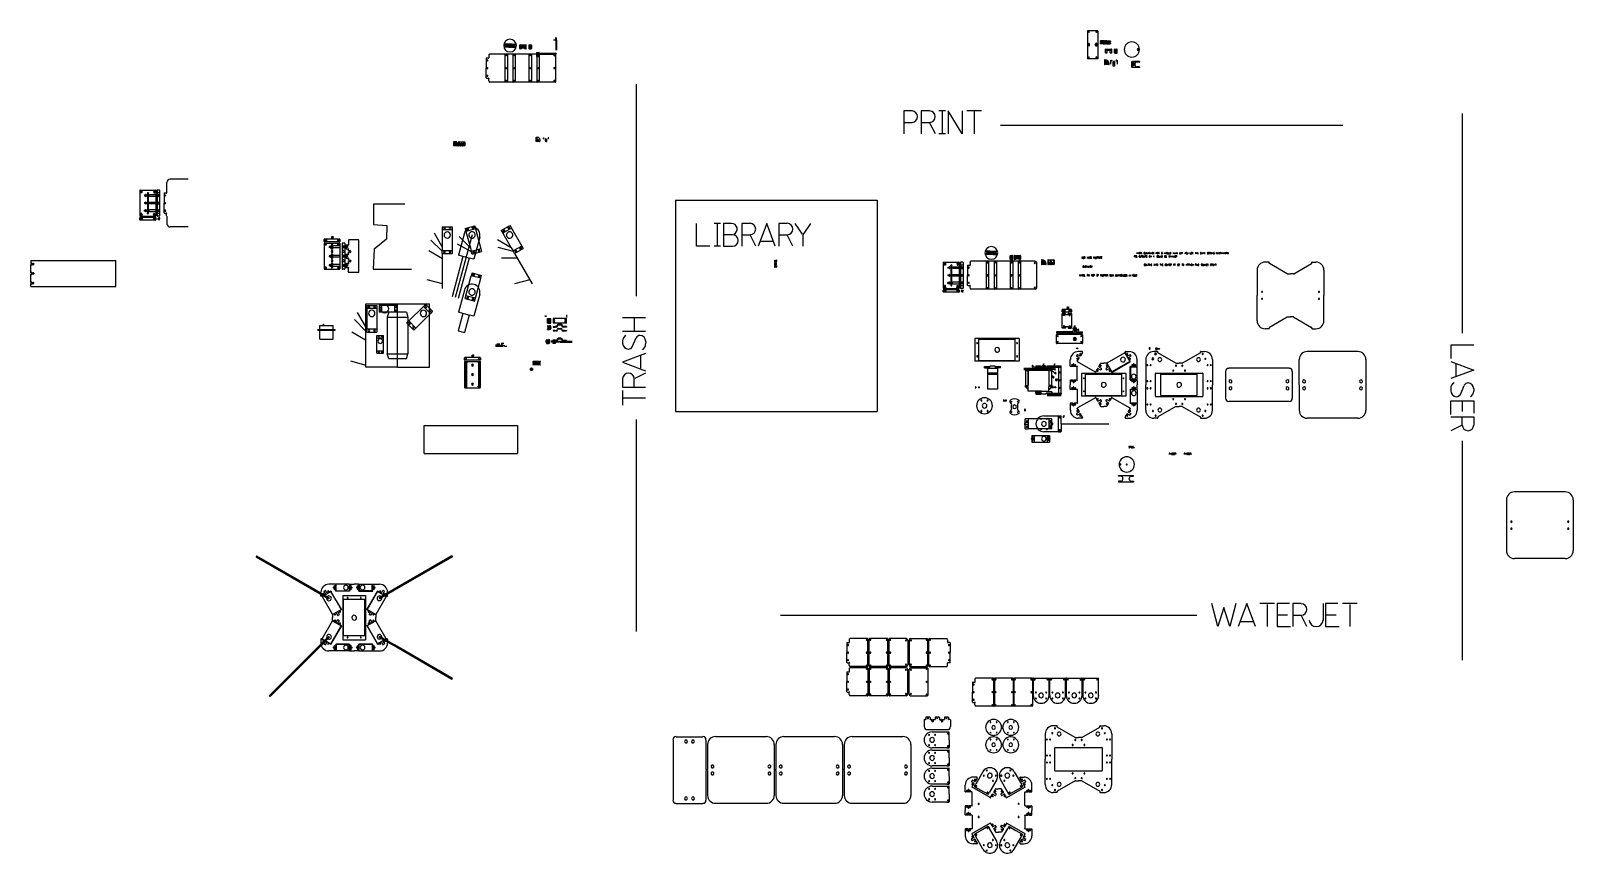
# Model space of a CAD drawing. Header units: inches. Extents: x -146 to 45, y -22 to 80.
import ezdxf

# ---------------------------------------------------------------- set-up
doc = ezdxf.new("R2010")
doc.units = ezdxf.units.IN
doc.layers.get('0').update_dxf_attribs({"linetype": 'CONTINUOUS'})
for name, color, linetype in [('1', 7, 'CONTINUOUS'), ('2', 7, 'CONTINUOUS'), ('21', 7, 'CONTINUOUS'), ('22', 7, 'CONTINUOUS'), ('23', 7, 'CONTINUOUS'), ('24', 7, 'CONTINUOUS'), ('25', 7, 'CONTINUOUS'), ('3', 7, 'CONTINUOUS'), ('4', 7, 'CONTINUOUS'), ('5', 7, 'CONTINUOUS'), ('6', 7, 'CONTINUOUS'), ('9', 7, 'CONTINUOUS')]:
    doc.layers.add(name, color=color, linetype=linetype)

msp = doc.modelspace()

# ---------------------------------------------------------------- linework, layer by layer
at = {"color": 0, "linetype": 'CONTINUOUS'}
for p, q in [((-15.4, 80.35), (-15.4, 76.89)), ((-14.14, 80.35), (-15.4, 80.35)), ((-15.25, 80.31), (-15.29, 80.26)), ((-15.25, 80.31), (-15.2, 80.26)), ((-14.3, 80.31), (-14.35, 80.26)), ((-14.3, 80.31), (-14.26, 80.26)), ((-14.14, 80.35), (-14.14, 76.89)), ((-81.28, 79.2), (-81.28, 77.97)), ((-81.2, 79.2), (-81.2, 77.97)), ((-15.36, 78.55), (-15.36, 78.71)), ((-15.34, 78.74), (-15.25, 78.84)), ((-15.17, 78.51), (-15.32, 78.51)), ((-15.29, 78.67), (-15.25, 78.71)), ((-15.25, 78.84), (-15.15, 78.74)), ((-15.2, 78.67), (-15.25, 78.71)), ((-15.14, 78.55), (-15.14, 78.71)), ((-14.41, 78.55), (-14.41, 78.71)), ((-14.3, 78.84), (-14.4, 78.74)), ((-14.38, 78.51), (-14.23, 78.51)), ((-14.35, 78.67), (-14.3, 78.71)), ((-14.21, 78.74), (-14.3, 78.84)), ((-14.26, 78.67), (-14.3, 78.71)), ((-14.19, 78.55), (-14.19, 78.71)), ((-13.82, 79.09), (-13.82, 79.04)), ((-13.82, 78.82), (-13.82, 78.77)), ((-13.73, 79.13), (-13.78, 79.13)), ((-13.56, 79), (-13.78, 79)), ((-13.56, 78.86), (-13.78, 78.86)), ((-13.73, 78.73), (-13.78, 78.73)), ((-13.44, 79.13), (-13.73, 79.13)), ((-13.6, 78.73), (-13.73, 78.73)), ((-13.44, 78.73), (-13.6, 78.73)), ((-13.52, 78.96), (-13.52, 78.9)), ((-13.4, 79.13), (-13.44, 79.13)), ((-13.4, 79.1), (-13.4, 78.77)), ((-13.38, 78.77), (-13.38, 79.09)), ((-13.36, 78.77), (-13.36, 79.09)), ((-13.32, 78.77), (-13.32, 79.09)), ((-13.3, 78.77), (-13.3, 79.09)), ((-13.26, 79.09), (-13.26, 78.77)), ((-13.24, 79.09), (-13.24, 78.77)), ((-13.2, 78.77), (-13.2, 79.09)), ((-13.18, 78.77), (-13.18, 79.09)), ((-13.14, 79.09), (-13.14, 78.77)), ((-13.12, 79.09), (-13.12, 78.77)), ((-13.08, 78.77), (-13.08, 79.09)), ((-13.07, 78.77), (-13.07, 79.09)), ((-13.03, 79.09), (-13.03, 78.77)), ((-13.01, 79.09), (-13.01, 78.77)), ((-12.99, 78.76), (-12.99, 79.09)), ((-12.99, 78.73), (-12.95, 78.73)), ((-12.95, 79.13), (-12.66, 79.13)), ((-12.95, 78.73), (-12.6, 78.73)), ((-12.86, 78.96), (-12.86, 78.9)), ((-12.82, 79), (-12.6, 79)), ((-12.82, 78.86), (-12.6, 78.86)), ((-12.66, 79.13), (-12.6, 79.13)), ((-12.56, 79.09), (-12.56, 79.04)), ((-12.56, 78.82), (-12.56, 78.77)), ((-83.36, 77.6), (-81.36, 77.6)), ((-83.36, 77.52), (-82.13, 77.52)), ((-82.13, 77.52), (-81.36, 77.52)), ((-81.28, 76.79), (-81.28, 77.44)), ((-14.14, 76.89), (-15.4, 76.89)), ((-15.25, 77.12), (-15.29, 77.07)), ((-15.25, 77.12), (-15.2, 77.07)), ((-14.3, 77.12), (-14.35, 77.07)), ((-14.3, 77.12), (-14.26, 77.07)), ((-13.31, 76.72), (-13.31, 76.21)), ((-13.27, 76.76), (-13.23, 76.76)), ((-13.17, 77.64), (-13.17, 78.06)), ((-13.13, 78.1), (-12.43, 78.1)), ((-13.08, 77.6), (-13.13, 77.6)), ((-13.02, 77.6), (-13.08, 77.6)), ((-12.98, 77.64), (-12.98, 77.87)), ((-12.61, 77.9), (-12.95, 77.9)), ((-12.58, 77.64), (-12.58, 77.87)), ((-12.48, 77.6), (-12.54, 77.6)), ((-12.43, 77.6), (-12.48, 77.6)), ((-12.37, 76.66), (-12.4, 76.69)), ((-12.37, 76.66), (-12.4, 76.63)), ((-12.39, 77.64), (-12.39, 78.06)), ((-12.21, 75.99), (-12.21, 76.53)), ((-12.1, 76.56), (-12.17, 76.56)), ((-12.06, 76.53), (-12.06, 75.99)), ((-12.05, 77.64), (-12.05, 78.06)), ((-12.01, 78.1), (-11.77, 78.1)), ((-12.01, 77.6), (-11.77, 77.6)), ((-12, 77.69), (-12, 77.83)), ((-11.98, 77.76), (-11.94, 77.8)), ((-11.98, 77.76), (-11.94, 77.71)), ((-11.82, 77.87), (-11.97, 77.87)), ((-11.82, 77.65), (-11.97, 77.65)), ((-11.78, 76.66), (-11.81, 76.69)), ((-11.78, 76.66), (-11.81, 76.63)), ((-11.78, 77.83), (-11.78, 77.69)), ((-11.73, 77.64), (-11.73, 78.06)), ((-9.91, 75.79), (-9.91, 76.57)), ((-9.81, 76.53), (-9.81, 75.93)), ((-9.75, 76.57), (-9.77, 76.57)), ((-9.71, 76.12), (-9.71, 76.53)), ((-9.61, 76.12), (-9.61, 76.53)), ((-9, 76.57), (-9.57, 76.57)), ((-9, 76.47), (-9.28, 76.47)), ((-8.96, 76.53), (-8.96, 76.51)), ((-12.76, 76.17), (-13.27, 76.17)), ((-13.26, 76.25), (-13.26, 76.4)), ((-13.08, 76.43), (-13.23, 76.43)), ((-13.08, 76.22), (-13.23, 76.22)), ((-13.05, 76.4), (-13.05, 76.25)), ((-12.72, 76.21), (-12.72, 76.25)), ((-12.06, 75.99), (-12.21, 75.99)), ((-9.91, 76.24), (-9.94, 76.2)), ((-9.91, 76.24), (-9.87, 76.2)), ((-9.81, 75.93), (-9.85, 75.88)), ((-9.85, 75.88), (-9.85, 75.79)), ((-9, 75.79), (-9.85, 75.79)), ((-9.67, 76.08), (-9.65, 76.08)), ((-9.51, 76.12), (-9.51, 76.24)), ((-9, 75.88), (-9.28, 75.88)), ((-8.96, 75.84), (-8.96, 75.82)), ((-38.17, 70.42), (-38.17, 67.57)), ((-37.14, 70.42), (-38.17, 70.42)), ((-38.13, 69), (-37.14, 69)), ((-36, 70.42), (-36, 67.57)), ((-34.97, 70.42), (-36, 70.42)), ((-35.91, 69), (-34.97, 69)), ((-34.25, 67.57), (-34.93, 68.92)), ((-33, 70.42), (-33.81, 70.42)), ((-33.4, 70.34), (-33.4, 67.66)), ((-32.67, 70.42), (-32.67, 67.57)), ((-30.92, 67.57), (-32.67, 70.42)), ((-30.92, 70.42), (-30.92, 67.57)), ((-28.54, 70.42), (-30.36, 70.42)), ((-29.45, 70.33), (-29.45, 67.57)), ((-83.76, 67.09), (-83.76, 66.67)), ((-83.52, 67.13), (-83.72, 67.13)), ((-82.76, 67.03), (-82.79, 67.06)), ((-82.76, 67.03), (-82.79, 67)), ((-82.48, 66.93), (-82.56, 66.93)), ((-82.17, 67.03), (-82.2, 67.06)), ((-82.17, 67.03), (-82.2, 67)), ((-33, 67.57), (-33.81, 67.57)), ((-26.19, 68.67), (16.25, 68.67)), ((-83.3, 66.63), (-83.72, 66.63)), ((-83.71, 66.71), (-83.71, 66.86)), ((-83.53, 66.9), (-83.68, 66.9)), ((-83.53, 66.68), (-83.68, 66.68)), ((-83.5, 66.86), (-83.5, 66.71)), ((-83.27, 66.87), (-83.27, 66.67)), ((-82.41, 66.63), (-82.63, 66.63)), ((-82.6, 66.89), (-82.6, 66.67)), ((-82.45, 66.89), (-82.45, 66.67)), ((-100.02, 58.85), (-103.91, 58.85)), ((-103.91, 58.85), (-103.91, 56.34)), ((-103.91, 56.34), (-102.22, 56.22)), ((-102.22, 56.22), (-102.28, 54.51)), ((-95.37, 56.03), (-95.37, 55.66)), ((-95.37, 56.03), (-94.14, 56.03)), ((-94.14, 55.66), (-95.37, 55.66)), ((-95.37, 55.66), (-95.37, 53.09)), ((-94.14, 56.03), (-94.14, 55.66)), ((-94.14, 55.66), (-94.14, 53.09)), ((-92.53, 55.83), (-91.34, 56.15)), ((-92.53, 55.83), (-92.43, 55.48)), ((-91.25, 55.8), (-92.43, 55.48)), ((-92.43, 55.48), (-91.89, 53.44)), ((-91.34, 56.15), (-91.25, 55.8)), ((-91.25, 55.8), (-90.59, 53.32)), ((-88.05, 55.59), (-86.99, 56.2)), ((-88.05, 55.59), (-87.86, 55.27)), ((-86.8, 55.88), (-87.86, 55.27)), ((-86.99, 56.2), (-86.8, 55.88)), ((-86.8, 55.88), (-85.52, 53.66)), ((-107.26, 53.78), (-107.26, 53.33)), ((-107.22, 53.82), (-107, 53.82)), ((-106.97, 54.39), (-106.97, 53.86)), ((-105.76, 54.42), (-106.93, 54.42)), ((-105.72, 50.43), (-105.72, 54.39)), ((-102.28, 54.51), (-103.8, 53.27)), ((-95.38, 53.02), (-96.77, 54.41)), ((-95.37, 53.55), (-96.35, 55.25)), ((-91.68, 55.04), (-93.76, 47.27)), ((-91.76, 52.93), (-93.47, 53.91)), ((-92.63, 55.29), (-93.37, 52.54)), ((-91.89, 53.44), (-93.28, 54.83)), ((-90.73, 54.78), (-91.47, 52.03)), ((-86.81, 53.44), (-88.51, 54.42)), ((-87.86, 55.27), (-86.81, 53.44)), ((-85.52, 53.66), (-86.58, 53.05)), ((-85.52, 53.66), (-85.34, 53.34)), ((-146.36, 51.87), (-146.36, 51.53)), ((-146.34, 51.89), (-135.81, 51.89)), ((-135.81, 48.64), (-135.81, 51.89)), ((-107.26, 52.63), (-107.26, 52.18)), ((-107.22, 53.3), (-107, 53.3)), ((-107.22, 52.67), (-107, 52.67)), ((-107.22, 52.15), (-107, 52.15)), ((-106.97, 53.07), (-106.97, 53.26)), ((-106.97, 52.71), (-106.97, 52.9)), ((-106.97, 51.91), (-106.97, 52.11)), ((-106.97, 51.56), (-106.97, 51.74)), ((-106.87, 53.05), (-106.95, 53.05)), ((-106.87, 52.92), (-106.95, 52.92)), ((-106.87, 51.89), (-106.95, 51.89)), ((-106.87, 51.76), (-106.95, 51.76)), ((-106.87, 53.05), (-106.87, 53.07)), ((-106.87, 52.92), (-106.87, 52.91)), ((-106.87, 51.89), (-106.87, 51.91)), ((-106.87, 51.76), (-106.87, 51.75)), ((-106.82, 53.09), (-106.84, 53.09)), ((-106.82, 52.88), (-106.84, 52.88)), ((-106.82, 51.94), (-106.84, 51.94)), ((-106.82, 51.72), (-106.84, 51.72)), ((-106.8, 53.05), (-106.8, 53.07)), ((-106.8, 52.92), (-106.8, 52.91)), ((-106.8, 51.89), (-106.8, 51.91)), ((-106.8, 51.76), (-106.8, 51.75)), ((-106.79, 53.05), (-106.72, 53.05)), ((-106.79, 52.92), (-106.72, 52.92)), ((-106.79, 51.89), (-106.72, 51.89)), ((-106.79, 51.76), (-106.72, 51.76)), ((-106.7, 52.94), (-106.7, 53.03)), ((-106.7, 51.87), (-106.7, 51.78)), ((-103.8, 53.27), (-103.92, 50.79)), ((-95.33, 52.07), (-97.03, 53.06)), ((-95.37, 52.73), (-95.37, 53.09)), ((-94.14, 53.09), (-95.37, 53.09)), ((-95.37, 52.73), (-94.14, 52.73)), ((-95.37, 52.73), (-95.37, 48.41)), ((-94.14, 53.09), (-94.14, 52.73)), ((-92.8, 52.38), (-94.14, 47.37)), ((-92.04, 52.18), (-93.38, 47.17)), ((-92.8, 52.38), (-93.37, 52.54)), ((-92.04, 52.18), (-92.8, 52.38)), ((-91.47, 52.03), (-92.04, 52.18)), ((-91.89, 53.44), (-91.77, 53)), ((-90.59, 53.32), (-91.77, 53)), ((-91.68, 52.65), (-91.77, 53)), ((-91.68, 52.65), (-90.49, 52.97)), ((-90.59, 53.32), (-90.49, 52.97)), ((-86.55, 52.98), (-88.46, 53.49)), ((-86.04, 52.18), (-88.01, 52.18)), ((-86.81, 53.44), (-86.58, 53.05)), ((-86.4, 52.73), (-86.58, 53.05)), ((-86.4, 52.73), (-85.34, 53.34)), ((-86.4, 52.73), (-84.24, 48.99)), ((-146.36, 50.35), (-146.36, 51.36)), ((-146.36, 49.17), (-146.36, 50.18)), ((-146.34, 51.51), (-146.27, 51.51)), ((-146.34, 51.38), (-146.27, 51.38)), ((-146.34, 50.33), (-146.27, 50.33)), ((-146.34, 50.2), (-146.27, 50.2)), ((-146.26, 51.51), (-146.26, 51.53)), ((-146.26, 51.38), (-146.26, 51.36)), ((-146.26, 50.33), (-146.26, 50.35)), ((-146.26, 50.2), (-146.26, 50.18)), ((-146.24, 51.55), (-146.21, 51.55)), ((-146.24, 51.34), (-146.21, 51.34)), ((-146.24, 50.37), (-146.21, 50.37)), ((-146.24, 50.16), (-146.21, 50.16)), ((-146.19, 51.51), (-146.19, 51.53)), ((-146.19, 51.51), (-146.02, 51.51)), ((-146.19, 51.38), (-146.19, 51.36)), ((-146.19, 51.38), (-146.02, 51.38)), ((-146.19, 50.33), (-146.19, 50.35)), ((-146.19, 50.33), (-146.02, 50.33)), ((-146.19, 50.2), (-146.19, 50.18)), ((-146.19, 50.2), (-146.02, 50.2)), ((-146, 51.49), (-146, 51.4)), ((-146, 50.31), (-146, 50.22)), ((-107.26, 51.48), (-107.26, 51.04)), ((-107.22, 51.52), (-107, 51.52)), ((-107.22, 51), (-107, 51)), ((-106.97, 50.43), (-106.97, 50.96)), ((-105.76, 50.39), (-106.93, 50.39)), ((-103.92, 50.79), (-99.18, 50.79)), ((-92.43, 47.51), (-91.77, 49.99)), ((-91.68, 50.34), (-91.77, 49.99)), ((-90.59, 49.67), (-91.77, 49.99)), ((-91.68, 50.34), (-90.49, 50.03)), ((-90.59, 49.67), (-90.49, 50.03)), ((-146.36, 48.66), (-146.36, 49)), ((-146.34, 49.15), (-146.27, 49.15)), ((-146.34, 49.02), (-146.27, 49.02)), ((-146.34, 48.64), (-135.81, 48.64)), ((-146.26, 49.15), (-146.26, 49.17)), ((-146.26, 49.02), (-146.26, 49)), ((-146.24, 49.19), (-146.21, 49.19)), ((-146.24, 48.98), (-146.21, 48.98)), ((-146.19, 49.15), (-146.19, 49.17)), ((-146.19, 49.15), (-146.02, 49.15)), ((-146.19, 49.02), (-146.19, 49)), ((-146.19, 49.02), (-146.02, 49.02)), ((-146, 49.04), (-146, 49.13)), ((-95.36, 48.98), (-97.26, 49.49)), ((-92.63, 48.21), (-93.37, 45.46)), ((-91.25, 47.2), (-90.59, 49.67)), ((-84.52, 49.49), (-86.42, 48.98)), ((-104.84, 46.5), (-100.9, 46.5)), ((-104.84, 38.63), (-104.84, 46.5)), ((-104.71, 46.3), (-104.71, 45.93)), ((-104.71, 46.3), (-103.49, 46.3)), ((-103.49, 45.93), (-104.71, 45.93)), ((-104.71, 45.93), (-104.71, 43.36)), ((-103.49, 46.3), (-103.49, 45.93)), ((-103.49, 45.93), (-103.49, 43.36)), ((-103.19, 46.3), (-103.19, 45.48)), ((-102.91, 46.3), (-103.19, 46.3)), ((-102.91, 46.3), (-102.91, 45.48)), ((-101.28, 46.3), (-102.91, 46.3)), ((-101.28, 46.3), (-101.28, 45.48)), ((-101, 46.3), (-101.28, 46.3)), ((-101, 46.3), (-101, 45.48)), ((-100.9, 38.63), (-100.9, 46.5)), ((-100.9, 46.5), (-96.97, 46.5)), ((-97.7, 46.18), (-99.51, 44.37)), ((-97.44, 46.44), (-97.7, 46.18)), ((-97.7, 46.18), (-96.83, 45.31)), ((-97.44, 46.44), (-96.57, 45.57)), ((-96.97, 38.63), (-96.97, 46.5)), ((-92.53, 47.16), (-92.43, 47.51)), ((-92.53, 47.16), (-91.34, 46.84)), ((-91.25, 47.2), (-92.43, 47.51)), ((-90.73, 47.7), (-91.47, 44.95)), ((-91.34, 46.84), (-91.25, 47.2)), ((-104.87, 43.15), (-106.26, 44.54)), ((-104.89, 43.72), (-105.87, 45.42)), ((-102.91, 45.48), (-103.19, 45.48)), ((-101.28, 45.48), (-102.91, 45.48)), ((-102.01, 45.45), (-102.18, 44.83)), ((-102.18, 44.83), (-99.62, 44.83)), ((-102.18, 44.83), (-102.18, 40.3)), ((-99.79, 45.45), (-102.01, 45.45)), ((-101, 45.48), (-101.28, 45.48)), ((-99.79, 45.45), (-99.62, 44.83)), ((-99.77, 44.11), (-99.51, 44.37)), ((-99.77, 44.11), (-98.9, 43.24)), ((-99.62, 44.83), (-99.62, 40.3)), ((-99.51, 44.37), (-98.64, 43.5)), ((-96.83, 45.31), (-98.64, 43.5)), ((-96.57, 45.57), (-96.83, 45.31)), ((-92.8, 45.3), (-93.38, 43.14)), ((-92.8, 45.3), (-93.37, 45.46)), ((-92.04, 45.1), (-92.8, 45.3)), ((-92.04, 45.1), (-92.62, 42.93)), ((-91.47, 44.95), (-92.04, 45.1)), ((-110.8, 43.23), (-110.8, 43.33)), ((-110.8, 43.33), (-110.54, 43.33)), ((-110.8, 43.23), (-110.54, 43.23)), ((-110.54, 43.81), (-108.89, 43.81)), ((-110.54, 43.33), (-110.54, 43.81)), ((-110.54, 43.33), (-108.89, 43.33)), ((-110.54, 43.23), (-108.89, 43.23)), ((-110.54, 42.12), (-110.54, 43.23)), ((-110.54, 42.12), (-108.89, 42.12)), ((-108.89, 43.33), (-108.89, 43.81)), ((-108.89, 43.33), (-108.63, 43.33)), ((-108.89, 42.12), (-108.89, 43.23)), ((-108.89, 43.23), (-108.63, 43.23)), ((-108.63, 43.23), (-108.63, 43.33)), ((-104.87, 42), (-106.58, 42.99)), ((-104.71, 43), (-104.71, 43.36)), ((-103.49, 43.36), (-104.71, 43.36)), ((-104.71, 43), (-103.49, 43)), ((-103.49, 43.36), (-103.49, 43)), ((-103.46, 42.58), (-102.64, 42.58)), ((-103.46, 42.3), (-103.46, 42.58)), ((-103.46, 42.3), (-102.64, 42.3)), ((-103.46, 40.67), (-103.46, 42.3)), ((-102.64, 42.3), (-102.64, 42.58)), ((-102.64, 40.67), (-102.64, 42.3)), ((-98.9, 43.24), (-98.64, 43.5)), ((-93.38, 43.14), (-92.62, 42.93)), ((-103.46, 40.67), (-102.64, 40.67)), ((-103.46, 40.39), (-103.46, 40.67)), ((-103.46, 40.39), (-102.64, 40.39)), ((-102.64, 40.39), (-102.64, 40.67)), ((-102.18, 40.3), (-99.62, 40.3)), ((-102.01, 39.67), (-102.18, 40.3)), ((-99.79, 39.67), (-99.62, 40.3)), ((18.12, 40.59), (11.82, 40.59)), ((-104.81, 38.87), (-106.71, 39.38)), ((-100.9, 38.63), (-104.84, 38.63)), ((-99.79, 39.67), (-102.01, 39.67)), ((-100.9, 38.63), (-96.97, 38.63)), ((-21.79, 38.79), (-21.18, 38.79)), ((-21.79, 38.79), (-21.79, 38.66)), ((-21.18, 38.66), (-21.18, 38.79)), ((-20.4, 38.66), (-20.4, 38.79)), ((-20.4, 38.79), (-18.68, 38.79)), ((-19.82, 38.66), (-18.68, 38.66)), ((-18.68, 38.66), (-18.68, 38.79)), ((9.59, 38.5), (2.11, 38.5)), ((10.84, 36.45), (10.84, 39.6)), ((19.11, 39.6), (19.11, 33.3)), ((1.71, 38.1), (1.71, 34.8)), ((9.98, 38.1), (9.98, 34.8)), ((10.84, 36.45), (10.84, 33.3)), ((-21.79, 35.42), (-21.79, 35.29)), ((-21.79, 35.29), (-21.18, 35.29)), ((-21.18, 35.42), (-21.18, 35.29)), ((-20.4, 35.42), (-20.4, 35.29)), ((-20.4, 35.29), (-18.68, 35.29)), ((-19.81, 35.42), (-18.68, 35.42)), ((-18.68, 35.42), (-18.68, 35.29)), ((2.11, 34.41), (9.59, 34.41)), ((-20.8, 32.59), (-18.99, 32.59)), ((-18.99, 32.59), (-18.72, 32.59)), ((-18.68, 31.61), (-18.68, 32.55)), ((-18.99, 30.62), (-20.8, 30.62)), ((-18.99, 30.62), (-18.72, 30.62)), ((-18.68, 31.61), (-18.68, 30.66)), ((-18.68, 31.61), (-12.77, 31.61)), ((18.12, 32.32), (11.82, 32.32)), ((-11.57, 25.21), (-11.41, 25.21)), ((-11.57, 25.11), (-11.57, 25.21)), ((-11.25, 25.11), (-11.57, 25.11)), ((-11.41, 25.21), (-9.68, 25.21)), ((-11.02, 24.76), (-11.02, 24.88)), ((-10.23, 24.88), (-10.23, 24.82)), ((-9.99, 25.11), (-9.68, 25.11)), ((-9.68, 25.11), (-9.68, 25.21)), ((-11.25, 24.52), (-11.57, 24.52)), ((-11.57, 24.52), (-11.57, 24.43)), ((-11.57, 24.43), (-11.41, 24.43)), ((-11.41, 24.43), (-9.68, 24.43)), ((-10.23, 24.76), (-10.23, 24.82)), ((-9.99, 24.52), (-9.68, 24.52)), ((-9.68, 24.52), (-9.68, 24.43)), ((-108.61, 11.72), (-109.43, 11.72)), ((-108.57, 11.39), (-108.57, 11.68)), ((-108.53, 10.9), (-108.53, 11.72)), ((-106.9, 11.72), (-108.53, 11.72)), ((-106.9, 11.72), (-106.9, 10.9)), ((-106.86, 11.39), (-106.86, 11.68)), ((-106.82, 11.72), (-106.28, 11.72)), ((-105.75, 11.72), (-106.28, 11.72)), ((-105.71, 11.39), (-105.71, 11.68)), ((-105.67, 11.72), (-105.67, 10.9)), ((-105.67, 11.72), (-104.04, 11.72)), ((-104.04, 10.9), (-104.04, 11.72)), ((-104, 11.39), (-104, 11.68)), ((-103.96, 11.72), (-103.13, 11.72)), ((-110.42, 10.28), (-110.42, 10.73)), ((-110.31, 10.23), (-110.36, 10.23)), ((-110.29, 10.23), (-109.88, 10.47)), ((-110.25, 10.21), (-109.19, 10.82)), ((-110.25, 10.21), (-108.97, 7.99)), ((-109.86, 10.52), (-110.03, 10.81)), ((-110.01, 10.86), (-109.88, 10.94)), ((-109.66, 10.64), (-109.82, 10.93)), ((-109.21, 10.86), (-109.6, 10.63)), ((-109.19, 10.82), (-107.91, 8.6)), ((-107.87, 8.62), (-109.16, 10.84)), ((-108.61, 11.35), (-108.85, 11.35)), ((-108.61, 11.27), (-108.85, 11.27)), ((-108.57, 10.9), (-108.57, 11.23)), ((-108.53, 10.9), (-106.9, 10.9)), ((-106.9, 10.86), (-108.53, 10.86)), ((-107.68, 10.33), (-104.88, 10.33)), ((-107.68, 10.33), (-107.68, 4.83)), ((-107.6, 5.33), (-107.6, 9.83)), ((-104.97, 9.83), (-107.6, 9.83)), ((-106.86, 10.9), (-106.86, 11.23)), ((-106.82, 11.35), (-106.58, 11.35)), ((-106.82, 11.27), (-106.58, 11.27)), ((-105.75, 11.35), (-105.99, 11.35)), ((-105.75, 11.27), (-105.99, 11.27)), ((-105.71, 10.9), (-105.71, 11.23)), ((-104.04, 10.9), (-105.67, 10.9)), ((-105.67, 10.86), (-104.04, 10.86)), ((-104.97, 5.33), (-104.97, 9.83)), ((-104.88, 10.33), (-104.88, 4.83)), ((-104.69, 8.62), (-103.41, 10.84)), ((-103.38, 10.82), (-104.66, 8.6)), ((-104, 10.9), (-104, 11.23)), ((-103.96, 11.35), (-103.72, 11.35)), ((-103.96, 11.27), (-103.72, 11.27)), ((-102.31, 10.21), (-103.6, 7.99)), ((-102.31, 10.21), (-103.38, 10.82)), ((-103.36, 10.86), (-102.96, 10.63)), ((-102.91, 10.64), (-102.75, 10.93)), ((-102.7, 10.52), (-102.54, 10.81)), ((-102.55, 10.86), (-102.69, 10.94)), ((-102.27, 10.23), (-102.69, 10.47)), ((-102.25, 10.23), (-102.21, 10.23)), ((-102.15, 10.28), (-102.15, 10.73)), ((-108.97, 7.99), (-107.91, 8.6)), ((-108.96, 7.93), (-108.96, 7.58)), ((-108.56, 8.18), (-108.94, 7.96)), ((-108.5, 8.17), (-108.34, 7.88)), ((-108.3, 8.29), (-108.13, 8)), ((-107.89, 8.57), (-108.28, 8.34)), ((-108.28, 7.87), (-108.15, 7.95)), ((-104.68, 8.57), (-104.28, 8.34)), ((-103.6, 7.99), (-104.66, 8.6)), ((-104.27, 8.29), (-104.43, 8)), ((-104.28, 7.87), (-104.42, 7.95)), ((-104.07, 8.17), (-104.23, 7.88)), ((-104.01, 8.18), (-103.63, 7.96)), ((-103.61, 7.93), (-103.61, 7.58)), ((-110.25, 4.96), (-108.97, 7.18)), ((-109.19, 4.34), (-107.91, 6.57)), ((-107.87, 6.55), (-109.16, 4.32)), ((-108.97, 7.18), (-107.91, 6.57)), ((-108.96, 7.24), (-108.96, 7.58)), ((-108.56, 6.98), (-108.94, 7.21)), ((-108.5, 7), (-108.34, 7.28)), ((-108.3, 6.88), (-108.13, 7.16)), ((-108.28, 7.3), (-108.15, 7.22)), ((-107.89, 6.6), (-108.28, 6.83)), ((-104.69, 6.55), (-103.41, 4.32)), ((-104.68, 6.6), (-104.28, 6.83)), ((-103.6, 7.18), (-104.66, 6.57)), ((-103.38, 4.34), (-104.66, 6.57)), ((-104.27, 6.88), (-104.43, 7.16)), ((-104.28, 7.3), (-104.42, 7.22)), ((-104.07, 7), (-104.23, 7.28)), ((-104.01, 6.98), (-103.63, 7.21)), ((-103.61, 7.24), (-103.61, 7.58)), ((-102.31, 4.96), (-103.6, 7.18)), ((-110.42, 4.88), (-110.42, 4.43)), ((-110.31, 4.94), (-110.36, 4.94)), ((-110.29, 4.93), (-109.88, 4.7)), ((-110.25, 4.96), (-109.19, 4.34)), ((-109.86, 4.64), (-110.03, 4.36)), ((-110.01, 4.3), (-109.88, 4.23)), ((-109.66, 4.52), (-109.82, 4.24)), ((-109.21, 4.31), (-109.6, 4.54)), ((-108.61, 3.9), (-108.85, 3.9)), ((-108.57, 4.27), (-108.57, 3.94)), ((-106.9, 4.31), (-108.53, 4.31)), ((-108.53, 4.28), (-108.53, 3.46)), ((-108.53, 4.28), (-106.9, 4.28)), ((-107.68, 4.83), (-104.88, 4.83)), ((-104.97, 5.33), (-107.6, 5.33)), ((-106.9, 3.46), (-106.9, 4.28)), ((-106.86, 4.27), (-106.86, 3.94)), ((-106.82, 3.9), (-106.58, 3.9)), ((-105.75, 3.9), (-105.99, 3.9)), ((-105.71, 4.27), (-105.71, 3.94)), ((-105.67, 4.31), (-104.04, 4.31)), ((-105.67, 3.46), (-105.67, 4.28)), ((-104.04, 4.28), (-105.67, 4.28)), ((-104.04, 4.28), (-104.04, 3.46)), ((-104, 4.27), (-104, 3.94)), ((-103.96, 3.9), (-103.72, 3.9)), ((-102.31, 4.96), (-103.38, 4.34)), ((-103.36, 4.31), (-102.96, 4.54)), ((-102.91, 4.52), (-102.75, 4.24)), ((-102.7, 4.64), (-102.54, 4.36)), ((-102.27, 4.93), (-102.69, 4.7)), ((-102.55, 4.3), (-102.69, 4.23)), ((-102.25, 4.94), (-102.21, 4.94)), ((-102.15, 4.88), (-102.15, 4.43)), ((-108.61, 3.45), (-109.43, 3.45)), ((-108.61, 3.82), (-108.85, 3.82)), ((-108.57, 3.78), (-108.57, 3.49)), ((-106.9, 3.46), (-108.53, 3.46)), ((-106.86, 3.78), (-106.86, 3.49)), ((-106.82, 3.82), (-106.58, 3.82)), ((-106.82, 3.45), (-106.28, 3.45)), ((-105.75, 3.45), (-106.28, 3.45)), ((-105.75, 3.82), (-105.99, 3.82)), ((-105.71, 3.78), (-105.71, 3.49)), ((-105.67, 3.46), (-104.04, 3.46)), ((-104, 3.78), (-104, 3.49)), ((-103.96, 3.82), (-103.72, 3.82)), ((-103.96, 3.45), (-103.13, 3.45))]:
    msp.add_line(p, q, dxfattribs=at)
for centre, radius, start, end in [((-15.34, 78.72), 0.0197, 119.1416, 157.5), ((-15.34, 78.72), 0.0197, 157.5, 195.8584), ((-15.37, 78.71), 0.0197, 360, 15.8584), ((-15.37, 78.55), 0.0197, 328.6003, 360), ((-15.34, 78.53), 0.0197, 148.6003, 225), ((-15.34, 78.53), 0.0197, 225, 301.3997), ((-15.36, 78.76), 0.0197, 299.1416, 315), ((-15.32, 78.49), 0.0197, 90, 121.3997), ((-15.25, 80.22), 0.063, 135, 180), ((-15.25, 80.22), 0.063, 180, 360), ((-15.25, 78.62), 0.063, 135, 270), ((-15.25, 78.62), 0.063, 270, 45), ((-15.25, 80.22), 0.063, 360, 45), ((-15.17, 78.49), 0.0197, 58.6003, 90), ((-15.15, 78.53), 0.0197, 238.6003, 315), ((-15.16, 78.72), 0.0197, 22.5, 60.8584), ((-15.14, 78.76), 0.0197, 225, 240.8584), ((-15.16, 78.72), 0.0197, 344.1416, 22.5), ((-15.12, 78.71), 0.0197, 164.1416, 180), ((-15.12, 78.55), 0.0197, 180, 211.3997), ((-15.15, 78.53), 0.0197, 315, 31.3997), ((-14.4, 78.53), 0.0197, 148.6003, 225), ((-14.39, 78.72), 0.0197, 119.1416, 157.5), ((-14.39, 78.72), 0.0197, 157.5, 195.8584), ((-14.43, 78.71), 0.0197, 360, 15.8584), ((-14.43, 78.55), 0.0197, 328.6003, 360), ((-14.4, 78.53), 0.0197, 225, 301.3997), ((-14.41, 78.76), 0.0197, 299.1416, 315), ((-14.38, 78.49), 0.0197, 90, 121.3997), ((-14.3, 80.22), 0.063, 135, 180), ((-14.3, 80.22), 0.063, 180, 360), ((-14.3, 78.62), 0.063, 135, 270), ((-14.3, 78.62), 0.063, 270, 45), ((-14.3, 80.22), 0.063, 360, 45), ((-14.23, 78.49), 0.0197, 58.6003, 90), ((-14.21, 78.53), 0.0197, 238.6003, 315), ((-14.19, 78.76), 0.0197, 225, 240.8584), ((-14.21, 78.72), 0.0197, 22.5, 60.8584), ((-14.21, 78.72), 0.0197, 344.1416, 22.5), ((-14.17, 78.71), 0.0197, 164.1416, 180), ((-14.17, 78.55), 0.0197, 180, 211.3997), ((-14.21, 78.53), 0.0197, 315, 31.3997), ((-13.78, 79.09), 0.0394, 90, 180), ((-13.78, 79.04), 0.0394, 180, 270), ((-13.78, 78.82), 0.0394, 90, 180), ((-13.78, 78.77), 0.0394, 180, 270), ((-13.56, 79.04), 0.0394, 270, 295.5288), ((-13.56, 78.82), 0.0394, 64.4712, 90), ((-13.54, 78.99), 0.0197, 45, 115.5288), ((-13.54, 78.87), 0.0197, 244.4712, 315), ((-13.54, 78.99), 0.0197, 334.4712, 45), ((-13.48, 78.96), 0.0394, 154.4712, 180), ((-13.48, 78.9), 0.0394, 180, 205.5288), ((-13.54, 78.87), 0.0197, 315, 25.5288), ((-13.44, 78.77), 0.0394, 270, 0), ((-13.4, 79.09), 0.0394, 0, 90), ((-13.39, 79.1), 0.00787, 48.1897, 180), ((-13.4, 79.09), 0.0197, 360, 48.1897), ((-13.34, 78.77), 0.0394, 180, 270), ((-13.34, 78.77), 0.0197, 180, 270), ((-13.34, 78.77), 0.0394, 270, 360), ((-13.34, 78.77), 0.0197, 270, 0), ((-13.28, 79.09), 0.0394, 90, 180), ((-13.28, 79.09), 0.0197, 90, 180), ((-13.28, 79.09), 0.0394, 0, 90), ((-13.28, 79.09), 0.0197, 360, 90), ((-13.22, 78.77), 0.0394, 180, 270), ((-13.22, 78.77), 0.0197, 180, 270), ((-13.22, 78.77), 0.0394, 270, 360), ((-13.22, 78.77), 0.0197, 270, 0), ((-13.16, 79.09), 0.0394, 90, 180), ((-13.16, 79.09), 0.0197, 90, 180), ((-13.16, 79.09), 0.0394, 0, 90), ((-13.16, 79.09), 0.0197, 360, 90), ((-13.1, 78.77), 0.0394, 180, 270), ((-13.1, 78.77), 0.0197, 180, 270), ((-13.1, 78.77), 0.0394, 270, 360), ((-13.1, 78.77), 0.0197, 270, 0), ((-13.05, 79.09), 0.0394, 90, 180), ((-13.05, 79.09), 0.0197, 90, 180), ((-13.05, 79.09), 0.0394, 0, 90), ((-13.05, 79.09), 0.0197, 360, 90), ((-12.99, 78.77), 0.0394, 180, 270), ((-12.99, 78.77), 0.0197, 180, 228.1897), ((-12.99, 78.76), 0.00787, 228.1897, 0), ((-12.95, 79.09), 0.0394, 90, 180), ((-12.85, 78.99), 0.0197, 135, 205.5288), ((-12.9, 78.96), 0.0394, 360, 25.5288), ((-12.9, 78.9), 0.0394, 334.4712, 0), ((-12.85, 78.87), 0.0197, 154.4712, 225), ((-12.85, 78.99), 0.0197, 64.4712, 135), ((-12.85, 78.87), 0.0197, 225, 295.5288), ((-12.82, 79.04), 0.0394, 244.4712, 270), ((-12.82, 78.82), 0.0394, 90, 115.5288), ((-12.6, 79.09), 0.0394, 0, 90), ((-12.6, 79.04), 0.0394, 270, 360), ((-12.6, 78.82), 0.0394, 360, 90), ((-12.6, 78.77), 0.0394, 270, 0), ((-9.91, 78.04), 0.945, 360, 180), ((-81.36, 77.44), 0.157, 360, 90), ((-81.36, 77.44), 0.0787, 360, 90), ((-15.25, 77.03), 0.063, 135, 180), ((-15.25, 77.03), 0.063, 180, 360), ((-15.25, 77.03), 0.063, 360, 45), ((-14.3, 77.03), 0.063, 135, 180), ((-14.3, 77.03), 0.063, 180, 360), ((-14.3, 77.03), 0.063, 360, 45), ((-13.27, 76.72), 0.0394, 85.9331, 180), ((-13.23, 76.25), 0.512, 360, 90), ((-13.13, 78.06), 0.0394, 90, 180), ((-13.13, 77.64), 0.0394, 180, 270), ((-13.07, 78), 0.0394, 360, 180), ((-13.07, 78), 0.0394, 180, 360), ((-13.02, 77.64), 0.0394, 270, 360), ((-12.97, 77.89), 0.0197, 135, 211.3997), ((-12.97, 77.89), 0.0197, 58.6003, 135), ((-13, 77.87), 0.0197, 0, 31.3997), ((-12.95, 77.92), 0.0197, 238.6003, 270), ((-12.61, 77.92), 0.0197, 270, 301.3997), ((-12.59, 77.89), 0.0197, 45, 121.3997), ((-12.59, 77.89), 0.0197, 328.6003, 45), ((-12.56, 77.87), 0.0197, 148.6003, 180), ((-12.54, 77.64), 0.0394, 180, 270), ((-12.48, 78), 0.0394, 360, 180), ((-12.48, 78), 0.0394, 180, 360), ((-12.43, 76.66), 0.0394, 90, 180), ((-12.43, 76.66), 0.0394, 180, 270), ((-12.43, 78.06), 0.0394, 360, 90), ((-12.43, 77.64), 0.0394, 270, 360), ((-12.43, 76.66), 0.0394, 45, 90), ((-12.43, 76.66), 0.0394, 270, 315), ((-12.19, 76.55), 0.0197, 58.6003, 135), ((-12.19, 76.55), 0.0197, 135, 211.3997), ((-12.23, 76.53), 0.0197, 360, 31.3997), ((-12.17, 76.58), 0.0197, 238.6003, 270), ((-12.1, 76.58), 0.0197, 270, 301.3997), ((-12.08, 76.55), 0.0197, 45, 121.3997), ((-12.08, 76.55), 0.0197, 328.6003, 45), ((-12.04, 76.53), 0.0197, 148.6003, 180), ((-12.01, 78.06), 0.0394, 90, 180), ((-12.01, 77.64), 0.0394, 180, 270), ((-11.89, 77.76), 0.118, 360, 180), ((-11.99, 77.85), 0.0197, 135, 211.3997), ((-11.89, 77.76), 0.118, 180, 360), ((-11.99, 77.66), 0.0197, 148.6003, 225), ((-11.99, 77.85), 0.0197, 58.6003, 135), ((-12.02, 77.83), 0.0197, 360, 31.3997), ((-12.02, 77.69), 0.0197, 328.6003, 360), ((-11.99, 77.66), 0.0197, 225, 301.3997), ((-11.97, 77.89), 0.0197, 238.6003, 270), ((-11.97, 77.63), 0.0197, 90, 121.3997), ((-11.89, 77.76), 0.063, 90, 135), ((-11.89, 77.76), 0.063, 225, 270), ((-11.89, 77.76), 0.063, 360, 90), ((-11.89, 77.76), 0.063, 270, 360), ((-11.84, 76.66), 0.0394, 90, 180), ((-11.84, 76.66), 0.0394, 180, 270), ((-11.84, 76.66), 0.0394, 45, 90), ((-11.84, 76.66), 0.0394, 270, 315), ((-11.82, 77.89), 0.0197, 270, 301.3997), ((-11.82, 77.63), 0.0197, 58.6003, 90), ((-11.8, 77.85), 0.0197, 45, 121.3997), ((-11.8, 77.66), 0.0197, 238.6003, 315), ((-11.8, 77.85), 0.0197, 328.6003, 45), ((-11.76, 77.83), 0.0197, 148.6003, 180), ((-11.76, 77.69), 0.0197, 180, 211.3997), ((-11.8, 77.66), 0.0197, 315, 31.3997), ((-11.77, 78.06), 0.0394, 360, 90), ((-11.77, 77.64), 0.0394, 270, 360), ((-9.91, 78.04), 0.945, 180, 270), ((-9.91, 78.04), 0.945, 270, 360), ((-9.77, 76.53), 0.0394, 90, 180), ((-9.75, 76.53), 0.0394, 0, 90), ((-9.57, 76.53), 0.0394, 90, 180), ((-9.28, 76.24), 0.236, 90, 180), ((-9.12, 78.04), 0.118, 360, 180), ((-9.12, 78.04), 0.118, 180, 360), ((-9.12, 78.04), 0.063, 360, 180), ((-9.12, 78.04), 0.063, 180, 360), ((-9, 76.53), 0.0394, 0, 90), ((-9, 76.51), 0.0394, 270, 360), ((-13.27, 76.21), 0.0394, 180, 270), ((-13.25, 76.42), 0.0197, 135, 211.3997), ((-13.28, 76.4), 0.0197, 360, 31.3997), ((-13.28, 76.25), 0.0197, 328.6003, 360), ((-13.25, 76.23), 0.0197, 148.6003, 225), ((-13.25, 76.42), 0.0197, 58.6003, 135), ((-13.25, 76.23), 0.0197, 225, 301.3997), ((-13.23, 76.45), 0.0197, 238.6003, 270), ((-13.23, 76.2), 0.0197, 90, 121.3997), ((-13.16, 76.32), 0.065, 360, 180), ((-13.16, 76.32), 0.065, 180, 360), ((-13.08, 76.45), 0.0197, 270, 301.3997), ((-13.08, 76.2), 0.0197, 58.6003, 90), ((-13.06, 76.42), 0.0197, 45, 121.3997), ((-13.06, 76.23), 0.0197, 238.6003, 315), ((-13.06, 76.42), 0.0197, 328.6003, 45), ((-13.03, 76.4), 0.0197, 148.6003, 180), ((-13.03, 76.25), 0.0197, 180, 211.3997), ((-13.06, 76.23), 0.0197, 315, 31.3997), ((-12.76, 76.21), 0.0394, 270, 4.0669), ((-12.13, 76.32), 0.063, 360, 180), ((-12.13, 76.32), 0.063, 180, 360), ((-9.91, 76.17), 0.0488, 135, 180), ((-9.91, 76.17), 0.0488, 180, 360), ((-9.91, 76.17), 0.0488, 0, 45), ((-9.67, 76.12), 0.0394, 180, 270), ((-9.65, 76.12), 0.0394, 270, 360), ((-9.28, 76.12), 0.236, 180, 270), ((-9, 75.84), 0.0394, 0, 90), ((-9, 75.82), 0.0394, 270, 360), ((-37.18, 69.71), 0.714, 273.401, 86.599), ((-34.98, 69.71), 0.713, 271.0953, 88.8959), ((-83.72, 67.09), 0.0394, 90, 180), ((-83.52, 66.87), 0.256, 360, 90), ((-82.82, 67.03), 0.0394, 90, 180), ((-82.82, 67.03), 0.0394, 180, 270), ((-82.82, 67.03), 0.0394, 45, 90), ((-82.82, 67.03), 0.0394, 270, 315), ((-82.58, 66.92), 0.0197, 58.6003, 135), ((-82.58, 66.92), 0.0197, 135, 211.3997), ((-82.61, 66.89), 0.0197, 0, 31.3997), ((-82.56, 66.95), 0.0197, 238.6003, 270), ((-82.48, 66.95), 0.0197, 270, 301.3997), ((-82.46, 66.92), 0.0197, 45, 121.3997), ((-82.46, 66.92), 0.0197, 328.6003, 45), ((-82.43, 66.89), 0.0197, 148.6003, 180), ((-82.23, 67.03), 0.0394, 90, 180), ((-82.23, 67.03), 0.0394, 180, 270), ((-82.23, 67.03), 0.0394, 45, 90), ((-82.23, 67.03), 0.0394, 270, 315), ((-83.72, 66.67), 0.0394, 180, 270), ((-83.7, 66.88), 0.0197, 135, 211.3997), ((-83.7, 66.69), 0.0197, 148.6003, 225), ((-83.7, 66.88), 0.0197, 58.6003, 135), ((-83.73, 66.86), 0.0197, 0, 31.3997), ((-83.73, 66.71), 0.0197, 328.6003, 360), ((-83.7, 66.69), 0.0197, 225, 301.3997), ((-83.68, 66.92), 0.0197, 238.6003, 270), ((-83.68, 66.66), 0.0197, 90, 121.3997), ((-83.6, 66.79), 0.063, 90, 180), ((-83.6, 66.79), 0.063, 180, 270), ((-83.6, 66.79), 0.063, 360, 90), ((-83.6, 66.79), 0.063, 270, 0), ((-83.53, 66.92), 0.0197, 270, 301.3997), ((-83.53, 66.66), 0.0197, 58.6003, 90), ((-83.51, 66.88), 0.0197, 45, 121.3997), ((-83.51, 66.69), 0.0197, 238.6003, 315), ((-83.51, 66.88), 0.0197, 328.6003, 45), ((-83.48, 66.86), 0.0197, 148.6003, 180), ((-83.48, 66.71), 0.0197, 180, 211.3997), ((-83.51, 66.69), 0.0197, 315, 31.3997), ((-83.3, 66.67), 0.0394, 270, 0), ((-82.63, 66.67), 0.0394, 270, 0), ((-82.52, 66.79), 0.063, 360, 180), ((-82.52, 66.79), 0.063, 180, 360), ((-82.41, 66.67), 0.0394, 180, 270), ((-95.1, 55.84), 0.108, 90, 270), ((-95.1, 55.84), 0.108, 270, 90), ((-94.41, 55.84), 0.108, 90, 270), ((-94.41, 55.84), 0.108, 270, 90), ((-91.68, 55.04), 0.984, 345, 165), ((-92.22, 55.72), 0.108, 105, 285), ((-92.22, 55.72), 0.108, 285, 105), ((-91.55, 55.9), 0.108, 105, 285), ((-91.55, 55.9), 0.108, 285, 105), ((-87.72, 55.56), 0.108, 120, 300), ((-87.72, 55.56), 0.108, 300, 120), ((-87.12, 55.9), 0.108, 120, 300), ((-87.12, 55.9), 0.108, 300, 120), ((-107.22, 53.78), 0.0394, 90, 180), ((-107.12, 53.56), 0.063, 360, 180), ((-107.12, 53.56), 0.063, 180, 360), ((-107, 53.78), 0.0394, 64.4712, 90), ((-106.98, 53.83), 0.0197, 244.4712, 315), ((-106.93, 54.39), 0.0394, 90, 180), ((-106.93, 53.86), 0.0394, 180, 205.5288), ((-106.98, 53.83), 0.0197, 315, 25.5288), ((-105.76, 54.39), 0.0394, 360, 90), ((-94.75, 55.04), 0.394, 360, 180), ((-94.75, 55.04), 0.394, 180, 360), ((-91.68, 55.04), 0.394, 15, 195), ((-91.68, 55.04), 0.394, 195, 15), ((-87.02, 55.04), 0.394, 30, 210), ((-87.02, 55.04), 0.394, 210, 30), ((-146.34, 51.87), 0.0197, 90, 180), ((-107.22, 53.33), 0.0394, 180, 270), ((-107.22, 52.63), 0.0394, 90, 180), ((-107.22, 52.18), 0.0394, 180, 270), ((-107.12, 52.41), 0.063, 360, 180), ((-107.12, 52.41), 0.063, 180, 360), ((-107, 53.33), 0.0394, 270, 295.5288), ((-107, 52.63), 0.0394, 64.4712, 90), ((-107, 52.18), 0.0394, 270, 295.5288), ((-106.98, 53.28), 0.0197, 45, 115.5288), ((-106.98, 52.68), 0.0197, 244.4712, 315), ((-106.98, 52.13), 0.0197, 45, 115.5288), ((-106.98, 53.28), 0.0197, 334.4712, 45), ((-106.93, 53.26), 0.0394, 154.4712, 180), ((-106.95, 53.07), 0.0197, 180, 270), ((-106.95, 52.9), 0.0197, 90, 180), ((-106.93, 52.71), 0.0394, 180, 205.5288), ((-106.98, 52.68), 0.0197, 315, 25.5288), ((-106.98, 52.13), 0.0197, 334.4712, 45), ((-106.93, 52.11), 0.0394, 154.4712, 180), ((-106.95, 51.91), 0.0197, 180, 270), ((-106.95, 51.74), 0.0197, 90, 180), ((-106.86, 53.08), 0.0157, 58.6003, 135), ((-106.86, 53.08), 0.0157, 135, 211.3997), ((-106.88, 53.07), 0.0157, 360, 31.3997), ((-106.87, 53.05), 0.00394, 270, 0), ((-106.87, 52.92), 0.00394, 360, 90), ((-106.88, 52.91), 0.0157, 328.6003, 360), ((-106.86, 52.89), 0.0157, 148.6003, 225), ((-106.86, 52.89), 0.0157, 225, 301.3997), ((-106.86, 51.92), 0.0157, 58.6003, 135), ((-106.86, 51.92), 0.0157, 135, 211.3997), ((-106.88, 51.91), 0.0157, 360, 31.3997), ((-106.87, 51.89), 0.00394, 270, 0), ((-106.87, 51.76), 0.00394, 360, 90), ((-106.88, 51.75), 0.0157, 328.6003, 360), ((-106.86, 51.73), 0.0157, 148.6003, 225), ((-106.86, 51.73), 0.0157, 225, 301.3997), ((-106.84, 53.11), 0.0157, 238.6003, 270), ((-106.84, 52.86), 0.0157, 90, 121.3997), ((-106.84, 51.95), 0.0157, 238.6003, 270), ((-106.84, 51.7), 0.0157, 90, 121.3997), ((-106.81, 53.08), 0.0157, 45, 121.3997), ((-106.82, 53.11), 0.0157, 270, 301.3997), ((-106.81, 52.89), 0.0157, 238.6003, 315), ((-106.82, 52.86), 0.0157, 58.6003, 90), ((-106.81, 51.92), 0.0157, 45, 121.3997), ((-106.82, 51.95), 0.0157, 270, 301.3997), ((-106.81, 51.73), 0.0157, 238.6003, 315), ((-106.82, 51.7), 0.0157, 58.6003, 90), ((-106.81, 53.08), 0.0157, 328.6003, 45), ((-106.78, 53.07), 0.0157, 148.6003, 180), ((-106.79, 53.05), 0.00394, 180, 270), ((-106.79, 52.92), 0.00394, 90, 180), ((-106.78, 52.91), 0.0157, 180, 211.3997), ((-106.81, 52.89), 0.0157, 315, 31.3997), ((-106.81, 51.92), 0.0157, 328.6003, 45), ((-106.78, 51.91), 0.0157, 148.6003, 180), ((-106.79, 51.89), 0.00394, 180, 270), ((-106.79, 51.76), 0.00394, 90, 180), ((-106.78, 51.75), 0.0157, 180, 211.3997), ((-106.81, 51.73), 0.0157, 315, 31.3997), ((-106.72, 53.03), 0.0197, 360, 90), ((-106.72, 52.94), 0.0197, 270, 360), ((-106.72, 51.87), 0.0197, 360, 90), ((-106.72, 51.78), 0.0197, 270, 360), ((-95.1, 52.92), 0.108, 90, 270), ((-95.1, 52.92), 0.108, 270, 90), ((-94.41, 52.92), 0.108, 90, 270), ((-94.41, 52.92), 0.108, 270, 90), ((-91.47, 52.9), 0.108, 105, 285), ((-91.47, 52.9), 0.108, 285, 105), ((-90.8, 53.08), 0.108, 105, 285), ((-90.8, 53.08), 0.108, 285, 105), ((-86.26, 53.03), 0.108, 120, 300), ((-86.26, 53.03), 0.108, 300, 120), ((-85.66, 53.37), 0.108, 120, 300), ((-85.66, 53.37), 0.108, 300, 120), ((-146.34, 51.53), 0.0197, 180, 270), ((-146.34, 51.36), 0.0197, 90, 180), ((-146.34, 50.35), 0.0197, 180, 270), ((-146.34, 50.18), 0.0197, 90, 180), ((-146.26, 51.55), 0.00984, 135, 205.5288), ((-146.28, 51.53), 0.0197, 0, 25.5288), ((-146.27, 51.51), 0.00394, 270, 360), ((-146.27, 51.38), 0.00394, 0, 90), ((-146.28, 51.36), 0.0197, 334.4712, 360), ((-146.26, 51.34), 0.00984, 154.4712, 225), ((-146.26, 50.37), 0.00984, 135, 205.5288), ((-146.28, 50.35), 0.0197, 0, 25.5288), ((-146.27, 50.33), 0.00394, 270, 360), ((-146.27, 50.2), 0.00394, 0, 90), ((-146.28, 50.18), 0.0197, 334.4712, 360), ((-146.26, 50.16), 0.00984, 154.4712, 225), ((-146.26, 51.55), 0.00984, 64.4712, 135), ((-146.26, 51.34), 0.00984, 225, 295.5288), ((-146.26, 50.37), 0.00984, 64.4712, 135), ((-146.26, 50.16), 0.00984, 225, 295.5288), ((-146.24, 51.57), 0.0197, 244.4712, 270), ((-146.24, 51.32), 0.0197, 90, 115.5288), ((-146.24, 50.39), 0.0197, 244.4712, 270), ((-146.24, 50.14), 0.0197, 90, 115.5288), ((-146.21, 51.57), 0.0197, 270, 295.5288), ((-146.21, 51.32), 0.0197, 64.4712, 90), ((-146.21, 50.39), 0.0197, 270, 295.5288), ((-146.21, 50.14), 0.0197, 64.4712, 90), ((-146.2, 51.55), 0.00984, 45, 115.5288), ((-146.2, 51.34), 0.00984, 244.4712, 315), ((-146.2, 50.37), 0.00984, 45, 115.5288), ((-146.2, 50.16), 0.00984, 244.4712, 315), ((-146.2, 51.55), 0.00984, 334.4712, 45), ((-146.17, 51.53), 0.0197, 154.4712, 180), ((-146.19, 51.51), 0.00394, 180, 270), ((-146.19, 51.38), 0.00394, 90, 180), ((-146.17, 51.36), 0.0197, 180, 205.5288), ((-146.2, 51.34), 0.00984, 315, 25.5288), ((-146.2, 50.37), 0.00984, 334.4712, 45), ((-146.17, 50.35), 0.0197, 154.4712, 180), ((-146.19, 50.33), 0.00394, 180, 270), ((-146.19, 50.2), 0.00394, 90, 180), ((-146.17, 50.18), 0.0197, 180, 205.5288), ((-146.2, 50.16), 0.00984, 315, 25.5288), ((-146.02, 51.49), 0.0197, 360, 90), ((-146.02, 51.4), 0.0197, 270, 360), ((-146.02, 50.31), 0.0197, 360, 90), ((-146.02, 50.22), 0.0197, 270, 360), ((-107.22, 51.48), 0.0394, 90, 180), ((-107.22, 51.04), 0.0394, 180, 270), ((-107.12, 51.26), 0.063, 360, 180), ((-107.12, 51.26), 0.063, 180, 360), ((-107, 51.48), 0.0394, 64.4712, 90), ((-107, 51.04), 0.0394, 270, 295.5288), ((-106.98, 51.53), 0.0197, 244.4712, 315), ((-106.98, 50.98), 0.0197, 45, 115.5288), ((-106.93, 51.56), 0.0394, 180, 205.5288), ((-106.98, 51.53), 0.0197, 315, 25.5288), ((-106.98, 50.98), 0.0197, 334.4712, 45), ((-106.93, 50.96), 0.0394, 154.4712, 180), ((-106.93, 50.43), 0.0394, 180, 270), ((-105.76, 50.43), 0.0394, 270, 0), ((-91.47, 50.09), 0.108, 75, 255), ((-91.47, 50.09), 0.108, 255, 75), ((-90.8, 49.91), 0.108, 75, 255), ((-90.8, 49.91), 0.108, 255, 75), ((-146.34, 49.17), 0.0197, 180, 270), ((-146.34, 49), 0.0197, 90, 180), ((-146.34, 48.66), 0.0197, 180, 270), ((-146.26, 49.19), 0.00984, 135, 205.5288), ((-146.28, 49.17), 0.0197, 0, 25.5288), ((-146.27, 49.15), 0.00394, 270, 360), ((-146.27, 49.02), 0.00394, 0, 90), ((-146.28, 49), 0.0197, 334.4712, 360), ((-146.26, 48.98), 0.00984, 154.4712, 225), ((-146.26, 49.19), 0.00984, 64.4712, 135), ((-146.26, 48.98), 0.00984, 225, 295.5288), ((-146.24, 49.21), 0.0197, 244.4712, 270), ((-146.24, 48.96), 0.0197, 90, 115.5288), ((-146.21, 49.21), 0.0197, 270, 295.5288), ((-146.21, 48.96), 0.0197, 64.4712, 90), ((-146.2, 49.19), 0.00984, 45, 115.5288), ((-146.2, 48.98), 0.00984, 244.4712, 315), ((-146.2, 49.19), 0.00984, 334.4712, 45), ((-146.17, 49.17), 0.0197, 154.4712, 180), ((-146.19, 49.15), 0.00394, 180, 270), ((-146.19, 49.02), 0.00394, 90, 180), ((-146.17, 49), 0.0197, 180, 205.5288), ((-146.2, 48.98), 0.00984, 315, 25.5288), ((-146.02, 49.13), 0.0197, 360, 90), ((-146.02, 49.04), 0.0197, 270, 360), ((-91.68, 47.96), 0.984, 345, 165), ((-91.68, 47.96), 0.394, 165, 345), ((-91.68, 47.96), 0.394, 345, 165), ((-104.45, 46.11), 0.108, 90, 270), ((-104.45, 46.11), 0.108, 270, 90), ((-103.76, 46.11), 0.108, 90, 270), ((-103.76, 46.11), 0.108, 270, 90), ((-103.09, 46.08), 0.0591, 90, 270), ((-103.09, 46.08), 0.0591, 270, 90), ((-102.5, 45.89), 0.492, 90, 270), ((-102.5, 45.89), 0.492, 270, 90), ((-101.1, 46.08), 0.0591, 90, 270), ((-101.1, 46.08), 0.0591, 270, 90), ((-97.38, 46.12), 0.108, 45, 225), ((-97.38, 46.12), 0.108, 225, 45), ((-92.22, 47.27), 0.108, 75, 255), ((-92.22, 47.27), 0.108, 255, 75), ((-91.55, 47.09), 0.108, 75, 255), ((-91.55, 47.09), 0.108, 255, 75), ((-104.1, 45.31), 0.394, 360, 180), ((-104.1, 45.31), 0.394, 180, 360), ((-103.09, 45.69), 0.0591, 90, 270), ((-103.09, 45.69), 0.0591, 270, 90), ((-101.1, 45.69), 0.0591, 90, 270), ((-101.1, 45.69), 0.0591, 270, 90), ((-99.44, 44.05), 0.108, 45, 225), ((-99.44, 44.05), 0.108, 225, 45), ((-97.7, 45.31), 0.394, 135, 315), ((-97.7, 45.31), 0.394, 315, 135), ((-96.89, 45.63), 0.108, 45, 225), ((-96.89, 45.63), 0.108, 225, 45), ((-110.1, 43.88), 0.065, 360, 180), ((-110.1, 43.88), 0.065, 180, 360), ((-104.45, 43.19), 0.108, 90, 270), ((-104.45, 43.19), 0.108, 270, 90), ((-103.76, 43.19), 0.108, 90, 270), ((-103.76, 43.19), 0.108, 270, 90), ((-103.05, 41.88), 0.295, 360, 180), ((-103.25, 42.48), 0.0591, 360, 180), ((-103.25, 42.48), 0.0591, 180, 360), ((-102.86, 42.48), 0.0591, 360, 180), ((-102.86, 42.48), 0.0591, 180, 360), ((-98.96, 43.57), 0.108, 45, 225), ((-98.96, 43.57), 0.108, 225, 45), ((-103.05, 41.88), 0.295, 180, 360), ((-103.25, 40.49), 0.0591, 360, 180), ((-103.25, 40.49), 0.0591, 180, 360), ((-102.86, 40.49), 0.0591, 360, 180), ((-102.86, 40.49), 0.0591, 180, 360), ((-6.96, 40.28), 0.118, 360, 180), ((-6.96, 40.28), 0.118, 180, 360), ((11.82, 39.6), 0.984, 90, 180), ((18.12, 39.6), 0.984, 360, 90), ((-91.63, 38.9), 0.118, 360, 180), ((-91.63, 38.9), 0.118, 180, 360), ((-91.63, 38.9), 0.063, 360, 180), ((-91.63, 38.9), 0.063, 180, 360), ((-7.3, 39.68), 0.118, 360, 180), ((-7.3, 39.68), 0.118, 180, 360), ((2.11, 38.1), 0.394, 90, 180), ((9.59, 38.1), 0.394, 360, 90), ((-91.63, 37.72), 0.118, 360, 180), ((-91.63, 37.72), 0.118, 180, 360), ((-91.63, 36.54), 0.118, 360, 180), ((-91.63, 36.54), 0.118, 180, 360), ((-91.63, 37.72), 0.063, 360, 180), ((-91.63, 37.72), 0.063, 180, 360), ((-91.63, 36.54), 0.063, 360, 180), ((-91.63, 36.54), 0.063, 180, 360), ((2.32, 36.89), 0.182, 60, 240), ((2.32, 36.89), 0.182, 240, 60), ((9.38, 36.89), 0.182, 120, 300), ((9.38, 36.89), 0.182, 300, 120), ((11.44, 36.89), 0.182, 60, 240), ((11.44, 36.89), 0.182, 240, 60), ((18.5, 36.89), 0.182, 120, 300), ((18.5, 36.89), 0.182, 300, 120), ((-28.54, 34.51), 0.063, 360, 180), ((-28.54, 34.51), 0.063, 180, 360), ((-27.79, 34.51), 0.063, 360, 180), ((-27.79, 34.51), 0.063, 180, 360), ((2.11, 34.8), 0.394, 180, 270), ((2.32, 36.02), 0.182, 120, 300), ((2.32, 36.02), 0.182, 300, 120), ((9.38, 36.02), 0.182, 60, 240), ((9.38, 36.02), 0.182, 240, 60), ((9.59, 34.8), 0.394, 270, 360), ((11.44, 36.02), 0.182, 120, 300), ((11.44, 36.02), 0.182, 300, 120), ((18.5, 36.02), 0.182, 60, 240), ((18.5, 36.02), 0.182, 240, 60), ((-28.54, 33.21), 0.063, 360, 180), ((-28.54, 33.21), 0.063, 180, 360), ((-27.79, 33.21), 0.063, 360, 180), ((-27.79, 33.21), 0.063, 180, 360), ((-20.8, 31.61), 0.984, 90, 270), ((-18.72, 32.55), 0.0394, 360, 90), ((11.82, 33.3), 0.984, 180, 270), ((18.12, 33.3), 0.984, 270, 360), ((-21.18, 32.25), 0.063, 360, 180), ((-21.18, 32.25), 0.063, 180, 360), ((-21.18, 30.96), 0.063, 360, 180), ((-21.18, 30.96), 0.063, 180, 360), ((-20.8, 31.61), 0.295, 360, 180), ((-20.8, 31.61), 0.295, 180, 360), ((-20.43, 32.25), 0.063, 360, 180), ((-20.43, 32.25), 0.063, 180, 360), ((-20.43, 30.96), 0.063, 360, 180), ((-20.43, 30.96), 0.063, 180, 360), ((-18.83, 32.4), 0.063, 360, 180), ((-18.83, 32.4), 0.063, 180, 360), ((-18.83, 30.81), 0.063, 360, 180), ((-18.83, 30.81), 0.063, 180, 360), ((-18.72, 30.66), 0.0394, 270, 360), ((-10.54, 26.58), 0.945, 360, 180), ((-10.54, 26.58), 0.945, 180, 360), ((-11.33, 26.58), 0.063, 360, 180), ((-11.33, 26.58), 0.063, 180, 360), ((-11.25, 24.88), 0.236, 360, 90), ((-10.54, 26.58), 0.0531, 360, 180), ((-10.54, 26.58), 0.0531, 180, 360), ((-9.99, 24.88), 0.236, 90, 180), ((-11.25, 24.76), 0.236, 270, 360), ((-9.99, 24.76), 0.236, 180, 270), ((-109.43, 10.73), 0.984, 90, 180), ((-108.71, 11.5), 0.063, 90, 270), ((-108.71, 11.5), 0.063, 270, 90), ((-108.61, 11.68), 0.0394, 360, 90), ((-107.31, 11.31), 0.295, 90, 270), ((-107.31, 11.31), 0.295, 270, 90), ((-106.82, 11.68), 0.0394, 90, 180), ((-106.72, 11.5), 0.063, 90, 270), ((-106.72, 11.5), 0.063, 270, 90), ((-105.85, 11.5), 0.063, 90, 270), ((-105.85, 11.5), 0.063, 270, 90), ((-105.75, 11.68), 0.0394, 360, 90), ((-105.25, 11.31), 0.295, 90, 270), ((-105.25, 11.31), 0.295, 270, 90), ((-103.96, 11.68), 0.0394, 90, 180), ((-103.86, 11.5), 0.063, 90, 270), ((-103.86, 11.5), 0.063, 270, 90), ((-103.13, 10.73), 0.984, 360, 90), ((-110.36, 10.28), 0.0573, 180, 270), ((-110.31, 10.27), 0.0394, 270, 300), ((-110.11, 10.5), 0.063, 30, 210), ((-110.11, 10.5), 0.063, 210, 30), ((-109.99, 10.83), 0.0394, 120, 210), ((-109.86, 10.91), 0.0394, 30, 120), ((-109.9, 10.51), 0.0394, 300, 30), ((-109.41, 9.98), 0.295, 120, 300), ((-109.62, 10.66), 0.0394, 210, 300), ((-109.51, 10.84), 0.063, 30, 210), ((-109.51, 10.84), 0.063, 210, 30), ((-109.41, 9.98), 0.295, 300, 120), ((-109.23, 10.89), 0.0394, 300, 325.5288), ((-109.18, 10.86), 0.0197, 75, 145.5288), ((-109.18, 10.86), 0.0197, 4.4712, 75), ((-109.12, 10.86), 0.0394, 184.4712, 210), ((-108.85, 11.31), 0.0394, 90, 180), ((-108.85, 11.31), 0.0394, 180, 270), ((-108.71, 11.11), 0.063, 90, 270), ((-108.71, 11.11), 0.063, 270, 90), ((-108.61, 11.39), 0.0394, 270, 360), ((-108.61, 11.23), 0.0394, 0, 90), ((-108.56, 10.87), 0.0197, 154.4712, 225), ((-108.61, 10.9), 0.0394, 334.4712, 0), ((-108.56, 10.87), 0.0197, 225, 295.5288), ((-108.53, 10.82), 0.0394, 90, 115.5288), ((-107.1, 10.05), 0.0492, 90, 270), ((-107.1, 10.05), 0.0492, 270, 90), ((-106.9, 10.82), 0.0394, 64.4712, 90), ((-106.87, 10.87), 0.0197, 244.4712, 315), ((-106.82, 11.39), 0.0394, 180, 270), ((-106.82, 11.23), 0.0394, 90, 180), ((-106.82, 10.9), 0.0394, 180, 205.5288), ((-106.87, 10.87), 0.0197, 315, 25.5288), ((-106.72, 11.11), 0.063, 90, 270), ((-106.72, 11.11), 0.063, 270, 90), ((-106.58, 11.31), 0.0394, 0, 90), ((-106.58, 11.31), 0.0394, 270, 0), ((-105.99, 11.31), 0.0394, 90, 180), ((-105.99, 11.31), 0.0394, 180, 270), ((-105.85, 11.11), 0.063, 90, 270), ((-105.85, 11.11), 0.063, 270, 90), ((-105.75, 11.39), 0.0394, 270, 360), ((-105.75, 11.23), 0.0394, 360, 90), ((-105.75, 10.9), 0.0394, 334.4712, 360), ((-105.69, 10.87), 0.0197, 154.4712, 225), ((-105.69, 10.87), 0.0197, 225, 295.5288), ((-105.67, 10.82), 0.0394, 90, 115.5288), ((-105.47, 10.05), 0.0492, 90, 270), ((-105.47, 10.05), 0.0492, 270, 90), ((-104.04, 10.82), 0.0394, 64.4712, 90), ((-104.01, 10.87), 0.0197, 244.4712, 315), ((-103.96, 11.39), 0.0394, 180, 270), ((-103.96, 11.23), 0.0394, 90, 180), ((-103.96, 10.9), 0.0394, 180, 205.5288), ((-104.01, 10.87), 0.0197, 315, 25.5288), ((-103.86, 11.11), 0.063, 90, 270), ((-103.86, 11.11), 0.063, 270, 90), ((-103.72, 11.31), 0.0394, 0, 90), ((-103.72, 11.31), 0.0394, 270, 0), ((-103.16, 9.98), 0.295, 60, 240), ((-103.39, 10.86), 0.0197, 105, 175.5288), ((-103.44, 10.86), 0.0394, 330, 355.5288), ((-103.39, 10.86), 0.0197, 34.4712, 105), ((-103.34, 10.89), 0.0394, 214.4712, 240), ((-103.16, 9.98), 0.295, 240, 60), ((-103.06, 10.84), 0.063, 150, 330), ((-103.06, 10.84), 0.063, 330, 150), ((-102.94, 10.66), 0.0394, 240, 330), ((-102.71, 10.91), 0.0394, 60, 150), ((-102.67, 10.51), 0.0394, 150, 240), ((-102.57, 10.83), 0.0394, 330, 60), ((-102.46, 10.5), 0.063, 150, 330), ((-102.46, 10.5), 0.063, 330, 150), ((-102.25, 10.27), 0.0394, 240, 270), ((-102.21, 10.28), 0.0573, 270, 0), ((-108.92, 7.93), 0.0394, 120, 180), ((-108.65, 7.97), 0.063, 30, 210), ((-108.65, 7.97), 0.063, 210, 30), ((-108.54, 8.15), 0.0394, 30, 120), ((-108.3, 7.9), 0.0394, 210, 300), ((-108.26, 8.3), 0.0394, 120, 210), ((-108.17, 7.98), 0.0394, 300, 30), ((-108.05, 8.31), 0.063, 30, 210), ((-108.05, 8.31), 0.063, 210, 30), ((-107.87, 8.53), 0.0394, 94.4712, 120), ((-107.84, 8.64), 0.0394, 210, 235.5288), ((-107.87, 8.59), 0.0197, 274.4712, 345), ((-107.87, 8.59), 0.0197, 345, 55.5288), ((-106.28, 7.58), 0.295, 120, 300), ((-106.28, 7.58), 0.295, 300, 120), ((-104.69, 8.59), 0.0197, 124.4712, 195), ((-104.69, 8.59), 0.0197, 195, 265.5288), ((-104.73, 8.64), 0.0394, 304.4712, 330), ((-104.7, 8.53), 0.0394, 60, 85.5288), ((-104.51, 8.31), 0.063, 150, 330), ((-104.51, 8.31), 0.063, 330, 150), ((-104.4, 7.98), 0.0394, 150, 240), ((-104.3, 8.3), 0.0394, 330, 60), ((-104.26, 7.9), 0.0394, 240, 330), ((-104.03, 8.15), 0.0394, 60, 150), ((-103.92, 7.97), 0.063, 150, 330), ((-103.92, 7.97), 0.063, 330, 150), ((-103.65, 7.93), 0.0394, 360, 60), ((-108.92, 7.24), 0.0394, 180, 240), ((-108.65, 7.2), 0.063, 150, 330), ((-108.65, 7.2), 0.063, 330, 150), ((-108.54, 7.02), 0.0394, 240, 330), ((-108.3, 7.26), 0.0394, 60, 150), ((-108.26, 6.86), 0.0394, 150, 240), ((-108.17, 7.18), 0.0394, 330, 60), ((-108.05, 6.85), 0.063, 150, 330), ((-108.05, 6.85), 0.063, 330, 150), ((-107.87, 6.63), 0.0394, 240, 265.5288), ((-107.87, 6.57), 0.0197, 15, 85.5288), ((-107.84, 6.53), 0.0394, 124.4712, 150), ((-107.87, 6.57), 0.0197, 304.4712, 15), ((-104.69, 6.57), 0.0197, 94.4712, 165), ((-104.69, 6.57), 0.0197, 165, 235.5288), ((-104.7, 6.63), 0.0394, 274.4712, 300), ((-104.73, 6.53), 0.0394, 30, 55.5288), ((-104.51, 6.85), 0.063, 30, 210), ((-104.51, 6.85), 0.063, 210, 30), ((-104.4, 7.18), 0.0394, 120, 210), ((-104.26, 7.26), 0.0394, 30, 120), ((-104.3, 6.86), 0.0394, 300, 30), ((-104.03, 7.02), 0.0394, 210, 300), ((-103.92, 7.2), 0.063, 30, 210), ((-103.92, 7.2), 0.063, 210, 30), ((-103.65, 7.24), 0.0394, 300, 360), ((-110.36, 4.88), 0.0573, 90, 180), ((-109.43, 4.43), 0.984, 180, 270), ((-110.31, 4.9), 0.0394, 60, 90), ((-110.11, 4.67), 0.063, 150, 330), ((-110.11, 4.67), 0.063, 330, 150), ((-109.99, 4.34), 0.0394, 150, 240), ((-109.9, 4.66), 0.0394, 330, 60), ((-109.86, 4.26), 0.0394, 240, 330), ((-109.41, 5.19), 0.295, 60, 240), ((-109.62, 4.5), 0.0394, 60, 150), ((-109.51, 4.33), 0.063, 330, 150), ((-109.51, 4.33), 0.063, 150, 330), ((-109.41, 5.19), 0.295, 240, 60), ((-109.23, 4.28), 0.0394, 34.4712, 60), ((-109.18, 4.31), 0.0197, 214.4712, 285), ((-109.18, 4.31), 0.0197, 285, 355.5288), ((-109.12, 4.3), 0.0394, 150, 175.5288), ((-108.85, 3.86), 0.0394, 90, 180), ((-108.85, 3.86), 0.0394, 180, 270), ((-108.71, 4.05), 0.063, 90, 270), ((-108.71, 4.05), 0.063, 270, 90), ((-108.61, 3.94), 0.0394, 270, 360), ((-108.56, 4.29), 0.0197, 135, 205.5288), ((-108.56, 4.29), 0.0197, 64.4712, 135), ((-108.61, 4.27), 0.0394, 360, 25.5288), ((-108.53, 4.35), 0.0394, 244.4712, 270), ((-107.31, 3.87), 0.295, 90, 270), ((-107.31, 3.87), 0.295, 270, 90), ((-107.1, 5.11), 0.0492, 90, 270), ((-107.1, 5.11), 0.0492, 270, 90), ((-106.9, 4.35), 0.0394, 270, 295.5288), ((-106.87, 4.29), 0.0197, 45, 115.5288), ((-106.87, 4.29), 0.0197, 334.4712, 45), ((-106.82, 4.27), 0.0394, 154.4712, 180), ((-106.82, 3.94), 0.0394, 180, 270), ((-106.72, 4.05), 0.063, 90, 270), ((-106.72, 4.05), 0.063, 270, 90), ((-106.58, 3.86), 0.0394, 360, 90), ((-106.58, 3.86), 0.0394, 270, 360), ((-105.99, 3.86), 0.0394, 90, 180), ((-105.99, 3.86), 0.0394, 180, 270), ((-105.85, 4.05), 0.063, 90, 270), ((-105.85, 4.05), 0.063, 270, 90), ((-105.75, 3.94), 0.0394, 270, 360), ((-105.69, 4.29), 0.0197, 135, 205.5288), ((-105.69, 4.29), 0.0197, 64.4712, 135), ((-105.75, 4.27), 0.0394, 0, 25.5288), ((-105.67, 4.35), 0.0394, 244.4712, 270), ((-105.25, 3.87), 0.295, 90, 270), ((-105.47, 5.11), 0.0492, 90, 270), ((-105.47, 5.11), 0.0492, 270, 90), ((-105.25, 3.87), 0.295, 270, 90), ((-104.04, 4.35), 0.0394, 270, 295.5288), ((-104.01, 4.29), 0.0197, 45, 115.5288), ((-104.01, 4.29), 0.0197, 334.4712, 45), ((-103.96, 4.27), 0.0394, 154.4712, 180), ((-103.96, 3.94), 0.0394, 180, 270), ((-103.86, 4.05), 0.063, 90, 270), ((-103.86, 4.05), 0.063, 270, 90), ((-103.72, 3.86), 0.0394, 360, 90), ((-103.72, 3.86), 0.0394, 270, 360), ((-103.16, 5.19), 0.295, 120, 300), ((-103.44, 4.3), 0.0394, 4.4712, 30), ((-103.39, 4.31), 0.0197, 184.4712, 255), ((-103.39, 4.31), 0.0197, 255, 325.5288), ((-103.34, 4.28), 0.0394, 120, 145.5288), ((-103.16, 5.19), 0.295, 300, 120), ((-103.13, 4.43), 0.984, 270, 360), ((-103.06, 4.33), 0.063, 30, 210), ((-103.06, 4.33), 0.063, 210, 30), ((-102.94, 4.5), 0.0394, 30, 120), ((-102.71, 4.26), 0.0394, 210, 300), ((-102.67, 4.66), 0.0394, 120, 210), ((-102.57, 4.34), 0.0394, 300, 30), ((-102.46, 4.67), 0.063, 30, 210), ((-102.46, 4.67), 0.063, 210, 30), ((-102.25, 4.9), 0.0394, 90, 120), ((-102.21, 4.88), 0.0573, 360, 90), ((-108.71, 3.66), 0.063, 90, 270), ((-108.71, 3.66), 0.063, 270, 90), ((-108.61, 3.78), 0.0394, 0, 90), ((-108.61, 3.49), 0.0394, 270, 360), ((-106.82, 3.78), 0.0394, 90, 180), ((-106.82, 3.49), 0.0394, 180, 270), ((-106.72, 3.66), 0.063, 90, 270), ((-106.72, 3.66), 0.063, 270, 90), ((-105.85, 3.66), 0.063, 90, 270), ((-105.85, 3.66), 0.063, 270, 90), ((-105.75, 3.78), 0.0394, 0, 90), ((-105.75, 3.49), 0.0394, 270, 360), ((-103.96, 3.78), 0.0394, 90, 180), ((-103.96, 3.49), 0.0394, 180, 270), ((-103.86, 3.66), 0.063, 90, 270), ((-103.86, 3.66), 0.063, 270, 90)]:
    msp.add_arc(centre, radius, start, end, dxfattribs=at)
at = {"layer": '1', "color": 1, "linetype": 'CONTINUOUS'}
for p, q in [((31.07, 42.88), (31.07, 70.09)), ((32.47, 41.37), (29.62, 41.37)), ((29.62, 41.37), (29.62, 39.7)), ((-92.47, 39.71), (-92.42, 39.76)), ((-92.38, 39.71), (-92.42, 39.76)), ((-90.87, 39.71), (-90.83, 39.76)), ((-90.78, 39.71), (-90.83, 39.76)), ((29.62, 39.36), (32.47, 38.29)), ((32.47, 38.29), (29.62, 37.22)), ((30.23, 39.04), (30.23, 37.53)), ((30.81, 35.27), (31.29, 36.39)), ((29.62, 36.02), (29.62, 35.73)), ((29.62, 32.78), (29.62, 34.45)), ((29.62, 34.45), (31.05, 34.45)), ((31.05, 34.45), (31.05, 33.15)), ((31.09, 34.45), (32.47, 34.45)), ((32.47, 35.96), (32.47, 35.67)), ((32.47, 34.45), (32.47, 32.92)), ((29.62, 32.49), (32.47, 32.49)), ((30.97, 31.42), (29.62, 30.75)), ((31.05, 31.46), (31.05, 32.4)), ((32.47, 32.49), (32.47, 31.46)), ((31.07, 2.29), (31.07, 29.5)), ((43.81, 23.18), (37.51, 23.18)), ((36.52, 22.19), (36.52, 15.89)), ((44.79, 22.19), (44.79, 15.89)), ((43.81, 14.91), (37.51, 14.91))]:
    msp.add_line(p, q, dxfattribs=at)
for centre, radius, start, end in [((-130.56, 59.94), 0.063, 360, 180), ((-130.56, 59.94), 0.063, 180, 360), ((-130.56, 58.99), 0.063, 360, 180), ((-130.56, 58.99), 0.063, 180, 360), ((-130.56, 58.05), 0.063, 360, 180), ((-130.56, 58.05), 0.063, 180, 0), ((-132.66, 57.04), 0.063, 360, 180), ((-132.66, 57.04), 0.063, 180, 360), ((-131.06, 57.04), 0.063, 360, 180), ((-131.06, 57.04), 0.063, 180, 360), ((-109.83, 54.36), 0.063, 360, 180), ((-109.83, 54.36), 0.063, 180, 360), ((-108.23, 54.36), 0.063, 360, 180), ((-108.23, 54.36), 0.063, 180, 360), ((-107.61, 53.56), 0.063, 360, 180), ((-107.61, 53.56), 0.063, 180, 360), ((-109.03, 52.99), 0.063, 360, 180), ((-109.03, 52.99), 0.063, 180, 360), ((-109.03, 51.83), 0.063, 360, 180), ((-109.03, 51.83), 0.063, 180, 360), ((-107.61, 52.41), 0.063, 360, 180), ((-107.61, 52.41), 0.063, 180, 360), ((-107.61, 51.26), 0.063, 360, 180), ((-107.61, 51.26), 0.063, 180, 360), ((-30.99, 50.98), 0.063, 360, 180), ((-30.99, 50.98), 0.063, 180, 360), ((-30.99, 50.03), 0.063, 360, 180), ((-30.99, 50.03), 0.063, 180, 360), ((-33.08, 48.09), 0.063, 360, 180), ((-33.08, 48.09), 0.063, 180, 360), ((-31.49, 48.09), 0.063, 360, 180), ((-31.49, 48.09), 0.063, 180, 360), ((-30.99, 49.09), 0.063, 360, 180), ((-30.99, 49.09), 0.063, 180, 0), ((-18.31, 45.64), 0.063, 360, 180), ((-18.31, 45.64), 0.063, 180, 360), ((-17.62, 45.64), 0.063, 360, 180), ((-17.62, 45.64), 0.063, 180, 360), ((-19.09, 42.48), 0.063, 360, 180), ((-19.09, 42.48), 0.063, 180, 360), ((-16.17, 42.48), 0.063, 360, 180), ((-16.17, 42.48), 0.063, 180, 360), ((-19.09, 41.79), 0.063, 360, 180), ((-19.09, 41.79), 0.063, 180, 360), ((-16.17, 41.79), 0.063, 360, 180), ((-16.17, 41.79), 0.063, 180, 360), ((-92.42, 39.67), 0.063, 135, 225), ((-92.42, 39.67), 0.063, 225, 45), ((-90.83, 39.67), 0.063, 135, 315), ((-90.83, 39.67), 0.063, 315, 45), ((30.44, 36.01), 0.822, 120.522, 179.4411), ((31.81, 36.08), 0.613, 95.1824, 149.3448), ((31.73, 35.94), 0.747, 1.2613, 87.492), ((30.37, 35.72), 0.75, 179.4411, 267.3507), ((30.28, 35.58), 0.613, 275.1823, 329.3448), ((31.68, 35.69), 0.796, 299.2717, 358.1361), ((31.76, 31.47), 0.713, 181.0953, 358.8959), ((37.51, 22.19), 0.984, 90, 180), ((43.81, 22.19), 0.984, 0, 90), ((37.13, 19.48), 0.0846, 360, 180), ((37.13, 19.48), 0.0846, 180, 360), ((44.18, 19.48), 0.0846, 360, 180), ((44.18, 19.48), 0.0846, 180, 360), ((37.13, 18.61), 0.0846, 360, 180), ((37.13, 18.61), 0.0846, 180, 360), ((44.18, 18.61), 0.0846, 360, 180), ((44.18, 18.61), 0.0846, 180, 360), ((37.51, 15.89), 0.984, 180, 270), ((43.81, 15.89), 0.984, 270, 360)]:
    msp.add_arc(centre, radius, start, end, dxfattribs=at)
at = {"layer": '2', "color": 2, "linetype": 'CONTINUOUS'}
for p, q in [((-87.6, 78.68), (-87.6, 78.63)), ((-87.6, 78.41), (-87.6, 78.36)), ((-87.5, 78.71), (-87.56, 78.71)), ((-87.34, 78.59), (-87.56, 78.59)), ((-87.34, 78.44), (-87.56, 78.44)), ((-87.21, 78.71), (-87.5, 78.71)), ((-87.3, 78.55), (-87.3, 78.48)), ((-87.17, 78.71), (-87.21, 78.71)), ((-87.17, 78.68), (-87.17, 78.36)), ((-87.15, 78.36), (-87.15, 78.68)), ((-87.13, 78.36), (-87.13, 78.68)), ((-87.09, 78.36), (-87.09, 78.68)), ((-87.07, 78.36), (-87.07, 78.68)), ((-87.04, 78.68), (-87.04, 78.36)), ((-87.02, 78.68), (-87.02, 78.36)), ((-86.98, 78.36), (-86.98, 78.68)), ((-86.96, 78.36), (-86.96, 78.68)), ((-86.92, 78.68), (-86.92, 78.36)), ((-86.9, 78.68), (-86.9, 78.36)), ((-86.86, 78.36), (-86.86, 78.68)), ((-86.84, 78.36), (-86.84, 78.68)), ((-86.8, 78.68), (-86.8, 78.36)), ((-86.78, 78.68), (-86.78, 78.36)), ((-86.76, 78.35), (-86.76, 78.68)), ((-86.72, 78.71), (-86.43, 78.71)), ((-86.64, 78.55), (-86.64, 78.48)), ((-86.6, 78.59), (-86.38, 78.59)), ((-86.6, 78.44), (-86.38, 78.44)), ((-86.43, 78.71), (-86.38, 78.71)), ((-86.34, 78.68), (-86.34, 78.63)), ((-86.34, 78.41), (-86.34, 78.36)), ((-87.34, 77.46), (-87.6, 77.46)), ((-87.6, 77.46), (-87.6, 74)), ((-87.5, 78.32), (-87.56, 78.32)), ((-87.38, 78.32), (-87.5, 78.32)), ((-87.21, 78.32), (-87.38, 78.32)), ((-86.59, 77.46), (-87.34, 77.46)), ((-86.76, 78.32), (-86.72, 78.32)), ((-86.72, 78.32), (-86.38, 78.32)), ((-86.34, 77.46), (-86.59, 77.46)), ((-86.34, 77.46), (-86.34, 74)), ((-84.62, 77.46), (-84.62, 74)), ((-84.36, 77.46), (-84.62, 77.46)), ((-83.61, 77.46), (-84.36, 77.46)), ((-83.36, 77.46), (-83.61, 77.46)), ((-83.36, 77.46), (-83.36, 74)), ((-86.59, 74), (-87.6, 74)), ((-86.34, 74), (-86.59, 74)), ((-84.36, 74), (-84.62, 74)), ((-83.36, 74), (-84.36, 74)), ((-132.84, 60.58), (-132.84, 57.41)), ((-132.8, 60.61), (-130.91, 60.61)), ((-132.76, 60.46), (-132.76, 60.47)), ((-132.57, 60.5), (-132.74, 60.5)), ((-132.57, 60.43), (-132.74, 60.43)), ((-132.55, 60.46), (-132.55, 60.47)), ((-132.13, 60.02), (-132.13, 59.85)), ((-132.1, 60.04), (-132.08, 60.04)), ((-132.1, 59.83), (-132.08, 59.83)), ((-132.06, 60.02), (-132.06, 59.85)), ((-131.92, 60.23), (-131.92, 57.75)), ((-131.89, 60.27), (-131.83, 60.27)), ((-131.79, 57.75), (-131.79, 60.23)), ((-131.17, 60.46), (-131.17, 60.47)), ((-131.14, 60.5), (-130.98, 60.5)), ((-131.14, 60.43), (-130.98, 60.43)), ((-130.95, 60.46), (-130.95, 60.47)), ((-130.87, 60.58), (-130.87, 57.41)), ((-130.72, 60.58), (-130.72, 57.41)), ((-130.45, 60.61), (-130.68, 60.61)), ((-130.41, 60.58), (-130.41, 60.27)), ((-130.41, 60.27), (-130.41, 57.41)), ((-132.8, 57.37), (-130.91, 57.37)), ((-132.76, 57.53), (-132.76, 57.51)), ((-132.57, 57.55), (-132.74, 57.55)), ((-132.57, 57.48), (-132.74, 57.48)), ((-132.55, 57.53), (-132.55, 57.51)), ((-132.13, 59.07), (-132.13, 58.91)), ((-132.13, 57.97), (-132.13, 58.13)), ((-132.1, 59.1), (-132.08, 59.1)), ((-132.1, 58.88), (-132.08, 58.88)), ((-132.1, 58.15), (-132.08, 58.15)), ((-132.1, 57.94), (-132.08, 57.94)), ((-132.06, 59.07), (-132.06, 58.91)), ((-132.06, 57.97), (-132.06, 58.13)), ((-131.89, 57.71), (-131.83, 57.71)), ((-131.17, 57.53), (-131.17, 57.51)), ((-131.14, 57.55), (-130.98, 57.55)), ((-131.14, 57.48), (-130.98, 57.48)), ((-130.95, 57.53), (-130.95, 57.51)), ((-130.45, 57.37), (-130.68, 57.37)), ((-132.84, 56.92), (-132.84, 57.16)), ((-130.91, 57.2), (-132.8, 57.2)), ((-130.91, 56.89), (-132.8, 56.89)), ((-130.87, 57.16), (-130.87, 56.92)), ((-110.02, 54.24), (-110.02, 54.48)), ((-110.02, 53.99), (-110.02, 50.82)), ((-108.09, 54.52), (-109.98, 54.52)), ((-108.09, 54.2), (-109.98, 54.2)), ((-109.98, 54.03), (-108.09, 54.03)), ((-109.94, 53.89), (-109.94, 53.9)), ((-109.75, 53.93), (-109.91, 53.93)), ((-109.75, 53.86), (-109.91, 53.86)), ((-109.72, 53.89), (-109.72, 53.9)), ((-109.27, 53.64), (-109.27, 53.48)), ((-109.24, 53.66), (-109.22, 53.66)), ((-109.2, 53.64), (-109.2, 53.48)), ((-109.1, 53.8), (-109.1, 53.31)), ((-109.06, 53.84), (-109, 53.84)), ((-108.96, 53.8), (-108.96, 53.31)), ((-108.34, 53.89), (-108.34, 53.9)), ((-108.31, 53.93), (-108.15, 53.93)), ((-108.31, 53.86), (-108.15, 53.86)), ((-108.13, 53.89), (-108.13, 53.9)), ((-108.05, 54.48), (-108.05, 54.24)), ((-108.05, 53.99), (-108.05, 50.82)), ((-107.77, 53.99), (-107.77, 50.82)), ((-107.49, 54.03), (-107.73, 54.03)), ((-107.45, 53.99), (-107.45, 50.82)), ((-109.27, 52.49), (-109.27, 52.33)), ((-109.24, 53.45), (-109.22, 53.45)), ((-109.24, 52.51), (-109.22, 52.51)), ((-109.24, 52.3), (-109.22, 52.3)), ((-109.2, 52.49), (-109.2, 52.33)), ((-109.1, 52.65), (-109.1, 52.17)), ((-109.06, 53.28), (-109, 53.28)), ((-109.06, 52.69), (-109, 52.69)), ((-109.06, 52.13), (-109, 52.13)), ((-108.96, 52.65), (-108.96, 52.52)), ((-108.96, 52.52), (-108.96, 52.29)), ((-108.96, 52.52), (-108.96, 52.52)), ((-108.96, 52.29), (-108.96, 52.29)), ((-108.96, 52.29), (-108.96, 52.17)), ((-33.27, 51.62), (-33.27, 48.45)), ((-33.23, 51.66), (-31.34, 51.66)), ((-31.3, 51.62), (-31.3, 48.45)), ((-31.15, 51.62), (-31.15, 48.45)), ((-30.87, 51.66), (-31.11, 51.66)), ((-30.83, 51.62), (-30.83, 51.31)), ((-27.95, 52.98), (-27.95, 52.94)), ((-27.95, 52.71), (-27.95, 52.67)), ((-27.69, 51.77), (-27.95, 51.77)), ((-27.95, 51.77), (-27.95, 48.3)), ((-27.85, 53.02), (-27.91, 53.02)), ((-27.69, 52.9), (-27.91, 52.9)), ((-27.69, 52.75), (-27.91, 52.75)), ((-27.85, 52.63), (-27.91, 52.63)), ((-27.56, 53.02), (-27.85, 53.02)), ((-27.73, 52.63), (-27.85, 52.63)), ((-27.56, 52.63), (-27.73, 52.63)), ((-26.94, 51.77), (-27.69, 51.77)), ((-27.65, 52.86), (-27.65, 52.79)), ((-27.52, 53.02), (-27.56, 53.02)), ((-27.52, 52.99), (-27.52, 52.67)), ((-27.51, 52.67), (-27.51, 52.98)), ((-27.49, 52.67), (-27.49, 52.98)), ((-27.45, 52.67), (-27.45, 52.98)), ((-27.43, 52.67), (-27.43, 52.98)), ((-27.39, 52.98), (-27.39, 52.67)), ((-27.37, 52.98), (-27.37, 52.67)), ((-27.33, 52.67), (-27.33, 52.98)), ((-27.31, 52.67), (-27.31, 52.98)), ((-27.27, 52.98), (-27.27, 52.67)), ((-27.25, 52.98), (-27.25, 52.67)), ((-27.21, 52.67), (-27.21, 52.98)), ((-27.19, 52.67), (-27.19, 52.98)), ((-27.15, 52.98), (-27.15, 52.67)), ((-27.13, 52.98), (-27.13, 52.67)), ((-27.11, 52.66), (-27.11, 52.98)), ((-27.11, 52.63), (-27.07, 52.63)), ((-27.07, 53.02), (-26.78, 53.02)), ((-27.07, 52.63), (-26.73, 52.63)), ((-26.99, 52.86), (-26.99, 52.79)), ((-26.95, 52.9), (-26.73, 52.9)), ((-26.95, 52.75), (-26.73, 52.75)), ((-26.69, 51.77), (-26.94, 51.77)), ((-26.78, 53.02), (-26.73, 53.02)), ((-26.69, 52.98), (-26.69, 52.94)), ((-26.69, 52.71), (-26.69, 52.67)), ((-26.69, 51.77), (-26.69, 48.3)), ((-24.97, 51.77), (-24.97, 48.3)), ((-24.71, 51.77), (-24.97, 51.77)), ((-23.97, 51.77), (-24.71, 51.77)), ((-23.71, 51.77), (-23.97, 51.77)), ((-23.71, 51.77), (-23.71, 48.3)), ((-109.98, 50.78), (-108.09, 50.78)), ((-109.94, 50.92), (-109.94, 50.91)), ((-109.75, 50.95), (-109.91, 50.95)), ((-109.75, 50.88), (-109.91, 50.88)), ((-109.72, 50.92), (-109.72, 50.91)), ((-109.27, 51.34), (-109.27, 51.18)), ((-109.24, 51.37), (-109.22, 51.37)), ((-109.24, 51.15), (-109.22, 51.15)), ((-109.2, 51.34), (-109.2, 51.18)), ((-109.1, 51.5), (-109.1, 51.02)), ((-109.06, 51.54), (-109, 51.54)), ((-109.06, 50.98), (-109, 50.98)), ((-108.96, 51.5), (-108.96, 51.02)), ((-108.34, 50.92), (-108.34, 50.91)), ((-108.31, 50.95), (-108.15, 50.95)), ((-108.31, 50.88), (-108.15, 50.88)), ((-108.13, 50.92), (-108.13, 50.91)), ((-107.49, 50.78), (-107.73, 50.78)), ((-33.19, 51.5), (-33.19, 51.51)), ((-33, 51.54), (-33.16, 51.54)), ((-33, 51.47), (-33.16, 51.47)), ((-32.97, 51.5), (-32.97, 51.51)), ((-32.55, 51.06), (-32.55, 50.9)), ((-32.55, 50.11), (-32.55, 49.95)), ((-32.52, 51.09), (-32.51, 51.09)), ((-32.52, 50.87), (-32.51, 50.87)), ((-32.52, 50.14), (-32.51, 50.14)), ((-32.52, 49.93), (-32.51, 49.93)), ((-32.48, 51.06), (-32.48, 50.9)), ((-32.48, 50.11), (-32.48, 49.95)), ((-32.35, 51.27), (-32.35, 48.79)), ((-32.31, 51.31), (-32.26, 51.31)), ((-32.22, 48.79), (-32.22, 51.27)), ((-31.59, 51.5), (-31.59, 51.51)), ((-31.57, 51.54), (-31.4, 51.54)), ((-31.57, 51.47), (-31.4, 51.47)), ((-31.38, 51.5), (-31.38, 51.51)), ((-30.83, 51.31), (-30.83, 48.45)), ((-33.27, 47.97), (-33.27, 48.2)), ((-33.23, 48.41), (-31.34, 48.41)), ((-31.34, 48.24), (-33.23, 48.24)), ((-31.34, 47.93), (-33.23, 47.93)), ((-33.19, 48.57), (-33.19, 48.55)), ((-33, 48.6), (-33.16, 48.6)), ((-33, 48.52), (-33.16, 48.52)), ((-32.97, 48.57), (-32.97, 48.55)), ((-32.55, 49.01), (-32.55, 49.17)), ((-32.52, 49.2), (-32.51, 49.2)), ((-32.52, 48.98), (-32.51, 48.98)), ((-32.48, 49.01), (-32.48, 49.17)), ((-32.31, 48.75), (-32.26, 48.75)), ((-31.59, 48.57), (-31.59, 48.55)), ((-31.57, 48.6), (-31.4, 48.6)), ((-31.57, 48.52), (-31.4, 48.52)), ((-31.38, 48.57), (-31.38, 48.55)), ((-31.3, 48.2), (-31.3, 47.97)), ((-30.87, 48.41), (-31.11, 48.41)), ((-26.94, 48.3), (-27.95, 48.3)), ((-26.69, 48.3), (-26.94, 48.3)), ((-24.71, 48.3), (-24.97, 48.3)), ((-23.71, 48.3), (-24.71, 48.3)), ((-18.54, 45.64), (-18.54, 45.76)), ((-18.54, 45.52), (-18.54, 45.64)), ((-18.54, 43.53), (-18.54, 45.28)), ((-18.46, 45.8), (-18.5, 45.8)), ((-17.43, 45.48), (-18.5, 45.48)), ((-18.16, 45.31), (-18.5, 45.31)), ((-17.43, 45.8), (-18.46, 45.8)), ((-18.42, 45.17), (-18.42, 45.19)), ((-18.23, 45.22), (-18.39, 45.22)), ((-18.23, 45.15), (-18.39, 45.15)), ((-18.2, 45.17), (-18.2, 45.19)), ((-18.12, 45.18), (-18.12, 45.28)), ((-17.85, 45.14), (-18.08, 45.14)), ((-17.81, 45.18), (-17.81, 45.28)), ((-17.77, 45.31), (-17.43, 45.31)), ((-17.73, 45.17), (-17.73, 45.19)), ((-17.7, 45.22), (-17.54, 45.22)), ((-17.7, 45.15), (-17.54, 45.15)), ((-17.51, 45.17), (-17.51, 45.19)), ((-17.39, 45.76), (-17.39, 45.64)), ((-17.39, 45.64), (-17.39, 45.52)), ((-17.39, 45.28), (-17.39, 43.53)), ((-17.19, 43.04), (-19.25, 43.04)), ((-19.25, 43.04), (-19.25, 42.9)), ((-19.25, 42.9), (-16.02, 42.9)), ((-19.25, 41.6), (-19.25, 42.66)), ((-16.05, 42.7), (-19.21, 42.7)), ((-18.16, 43.49), (-18.5, 43.49)), ((-18.42, 43.63), (-18.42, 43.62)), ((-18.23, 43.66), (-18.39, 43.66)), ((-18.23, 43.59), (-18.39, 43.59)), ((-18.2, 43.63), (-18.2, 43.62)), ((-18.12, 43.62), (-18.12, 43.53)), ((-17.85, 43.66), (-18.08, 43.66)), ((-17.81, 43.62), (-17.81, 43.53)), ((-17.77, 43.49), (-17.43, 43.49)), ((-17.73, 43.63), (-17.73, 43.62)), ((-17.7, 43.66), (-17.54, 43.66)), ((-17.7, 43.59), (-17.54, 43.59)), ((-17.51, 43.63), (-17.51, 43.62)), ((-17.17, 43.34), (-17.17, 43.48)), ((-17.03, 43.48), (-17.17, 43.48)), ((-17.13, 43.34), (-17.17, 43.34)), ((-17.17, 43.06), (-17.17, 43.2)), ((-17.17, 43.2), (-17.13, 43.2)), ((-16.81, 43.34), (-17.13, 43.34)), ((-17.13, 43.34), (-17.13, 43.2)), ((-16.91, 43.48), (-17.03, 43.48)), ((-16.78, 43.48), (-16.91, 43.48)), ((-16.81, 43.34), (-16.81, 43.2)), ((-16.78, 43.34), (-16.81, 43.34)), ((-16.78, 43.2), (-16.81, 43.2)), ((-16.78, 43.34), (-16.78, 43.48)), ((-16.78, 43.06), (-16.78, 43.2)), ((-16.76, 43.04), (-16.02, 43.04)), ((-16.02, 42.9), (-16.02, 43.04)), ((-16.02, 42.66), (-16.02, 41.6)), ((-16.05, 41.56), (-19.21, 41.56)), ((-92.61, 39.55), (-92.61, 39.79)), ((-92.61, 39.3), (-92.61, 36.13)), ((-90.68, 39.83), (-92.57, 39.83)), ((-90.68, 39.51), (-92.57, 39.51)), ((-92.57, 39.34), (-90.68, 39.34)), ((-92.54, 39.17), (-92.54, 39.25)), ((-92.54, 39.25), (-92.31, 39.25)), ((-92.54, 39.17), (-92.31, 39.17)), ((-92.31, 39.25), (-92.31, 39.17)), ((-90.72, 39.25), (-90.94, 39.25)), ((-90.94, 39.25), (-90.94, 39.17)), ((-90.72, 39.17), (-90.94, 39.17)), ((-90.72, 39.17), (-90.72, 39.25)), ((-90.64, 39.79), (-90.64, 39.55)), ((-90.64, 36.13), (-90.64, 39.3)), ((-23.08, 38.35), (-23.08, 38.21)), ((-21.04, 38.35), (-23.08, 38.35)), ((-21.02, 38.35), (-21.04, 38.35)), ((-21, 38.65), (-21, 38.79)), ((-20.86, 38.79), (-21, 38.79)), ((-20.96, 38.65), (-21, 38.65)), ((-21, 38.37), (-21, 38.51)), ((-21, 38.51), (-20.96, 38.51)), ((-20.96, 38.65), (-20.96, 38.51)), ((-20.96, 38.65), (-20.86, 38.65)), ((-20.74, 38.79), (-20.86, 38.79)), ((-20.86, 38.65), (-20.74, 38.65)), ((-20.61, 38.79), (-20.74, 38.79)), ((-20.74, 38.65), (-20.64, 38.65)), ((-20.61, 38.65), (-20.64, 38.65)), ((-20.64, 38.51), (-20.64, 38.65)), ((-20.61, 38.51), (-20.64, 38.51)), ((-20.61, 38.65), (-20.61, 38.79)), ((-20.61, 38.37), (-20.61, 38.51)), ((-20.59, 38.35), (-20.57, 38.35)), ((-20.08, 38.35), (-20.57, 38.35)), ((-19.92, 38.35), (-20.08, 38.35)), ((-19.85, 38.35), (-19.92, 38.35)), ((-19.85, 38.21), (-19.85, 38.35)), ((-18.99, 38.66), (-18.99, 35.42)), ((-18.68, 35.42), (-18.68, 38.66)), ((-23.08, 38.21), (-23.08, 36.38)), ((-23.08, 38.21), (-22.76, 38.21)), ((-22.76, 36.38), (-22.76, 38.21)), ((-22.76, 38.21), (-22.74, 38.21)), ((-20.18, 38.21), (-20.16, 38.21)), ((-20.16, 36.38), (-20.16, 38.21)), ((-20.16, 38.21), (-19.85, 38.21)), ((-19.85, 38.21), (-19.85, 36.38)), ((-92.57, 36.09), (-90.68, 36.09)), ((-92.54, 36.27), (-92.31, 36.27)), ((-92.54, 36.27), (-92.54, 36.19)), ((-92.54, 36.19), (-92.31, 36.19)), ((-92.31, 36.19), (-92.31, 36.27)), ((-90.72, 36.27), (-90.94, 36.27)), ((-90.94, 36.19), (-90.94, 36.27)), ((-90.72, 36.19), (-90.94, 36.19)), ((-90.72, 36.27), (-90.72, 36.19)), ((-18.99, 30.62), (-18.99, 32.59))]:
    msp.add_line(p, q, dxfattribs=at)
for centre, radius, start, end in [((-87.56, 78.68), 0.0394, 90, 180), ((-87.56, 78.63), 0.0394, 180, 270), ((-87.56, 78.41), 0.0394, 90, 180), ((-87.34, 78.63), 0.0394, 270, 295.5288), ((-87.34, 78.41), 0.0394, 64.4712, 90), ((-87.31, 78.58), 0.0197, 45, 115.5288), ((-87.31, 78.46), 0.0197, 244.4712, 315), ((-87.31, 78.58), 0.0197, 334.4712, 45), ((-87.26, 78.55), 0.0394, 154.4712, 180), ((-87.26, 78.48), 0.0394, 180, 205.5288), ((-87.31, 78.46), 0.0197, 315, 25.5288), ((-87.17, 78.68), 0.0394, 0, 90), ((-87.17, 78.68), 0.00787, 48.1897, 180), ((-87.17, 78.68), 0.0197, 360, 48.1897), ((-87.05, 78.68), 0.0394, 90, 180), ((-87.05, 78.68), 0.0197, 90, 180), ((-87.05, 78.68), 0.0394, 0, 90), ((-87.05, 78.68), 0.0197, 360, 90), ((-86.94, 78.68), 0.0394, 90, 180), ((-86.94, 78.68), 0.0197, 90, 180), ((-86.94, 78.68), 0.0394, 0, 90), ((-86.94, 78.68), 0.0197, 0, 90), ((-86.82, 78.68), 0.0394, 90, 180), ((-86.82, 78.68), 0.0197, 90, 180), ((-86.82, 78.68), 0.0394, 0, 90), ((-86.82, 78.68), 0.0197, 360, 90), ((-86.72, 78.68), 0.0394, 90, 180), ((-86.62, 78.58), 0.0197, 64.4712, 135), ((-86.62, 78.58), 0.0197, 135, 205.5288), ((-86.67, 78.55), 0.0394, 360, 25.5288), ((-86.67, 78.48), 0.0394, 334.4712, 0), ((-86.62, 78.46), 0.0197, 154.4712, 225), ((-86.62, 78.46), 0.0197, 225, 295.5288), ((-86.6, 78.63), 0.0394, 244.4712, 270), ((-86.6, 78.41), 0.0394, 90, 115.5288), ((-86.38, 78.68), 0.0394, 360, 90), ((-86.38, 78.63), 0.0394, 270, 0), ((-86.38, 78.41), 0.0394, 360, 90), ((-87.56, 78.36), 0.0394, 180, 270), ((-87.21, 78.36), 0.0394, 270, 0), ((-87.11, 78.36), 0.0394, 180, 270), ((-87.11, 78.36), 0.0197, 180, 270), ((-87.11, 78.36), 0.0394, 270, 0), ((-87.11, 78.36), 0.0197, 270, 0), ((-87, 78.36), 0.0394, 180, 270), ((-87, 78.36), 0.0197, 180, 270), ((-87, 78.36), 0.0394, 270, 0), ((-87, 78.36), 0.0197, 270, 0), ((-86.88, 78.36), 0.0394, 180, 270), ((-86.88, 78.36), 0.0197, 180, 270), ((-86.88, 78.36), 0.0394, 270, 0), ((-86.88, 78.36), 0.0197, 270, 0), ((-86.76, 78.36), 0.0394, 180, 270), ((-86.76, 78.36), 0.0197, 180, 228.1897), ((-86.77, 78.35), 0.00787, 228.1897, 0), ((-86.38, 78.36), 0.0394, 270, 0), ((-132.8, 60.58), 0.0394, 90, 180), ((-132.75, 60.49), 0.0157, 135, 211.3997), ((-132.78, 60.47), 0.0157, 360, 31.3997), ((-132.78, 60.46), 0.0157, 328.6003, 0), ((-132.75, 60.44), 0.0157, 148.6003, 225), ((-132.75, 60.49), 0.0157, 58.6003, 135), ((-132.75, 60.44), 0.0157, 225, 301.3997), ((-132.74, 60.52), 0.0157, 238.6003, 270), ((-132.74, 60.41), 0.0157, 90, 121.3997), ((-132.56, 60.49), 0.0157, 45, 121.3997), ((-132.57, 60.52), 0.0157, 270, 301.3997), ((-132.56, 60.44), 0.0157, 238.6003, 315), ((-132.57, 60.41), 0.0157, 58.6003, 90), ((-132.56, 60.49), 0.0157, 328.6003, 45), ((-132.53, 60.47), 0.0157, 148.6003, 180), ((-132.53, 60.46), 0.0157, 180, 211.3997), ((-132.56, 60.44), 0.0157, 315, 31.3997), ((-132.12, 60.03), 0.0157, 58.6003, 135), ((-132.12, 60.03), 0.0157, 135, 211.3997), ((-132.14, 60.02), 0.0157, 0, 31.3997), ((-132.12, 59.84), 0.0157, 148.6003, 225), ((-132.14, 59.85), 0.0157, 328.6003, 360), ((-132.12, 59.84), 0.0157, 225, 301.3997), ((-132.1, 60.06), 0.0157, 238.6003, 270), ((-132.1, 59.81), 0.0157, 90, 121.3997), ((-132.07, 60.03), 0.0157, 45, 121.3997), ((-132.08, 60.06), 0.0157, 270, 301.3997), ((-132.07, 59.84), 0.0157, 238.6003, 315), ((-132.08, 59.81), 0.0157, 58.6003, 90), ((-132.07, 60.03), 0.0157, 328.6003, 45), ((-132.04, 60.02), 0.0157, 148.6003, 180), ((-132.07, 59.84), 0.0157, 315, 31.3997), ((-132.04, 59.85), 0.0157, 180, 211.3997), ((-131.91, 60.26), 0.0197, 135, 205.5288), ((-131.96, 60.23), 0.0394, 360, 25.5288), ((-131.91, 60.26), 0.0197, 64.4712, 135), ((-131.89, 60.31), 0.0394, 244.4712, 270), ((-131.83, 60.31), 0.0394, 270, 295.5288), ((-131.81, 60.26), 0.0197, 45, 115.5288), ((-131.81, 60.26), 0.0197, 334.4712, 45), ((-131.75, 60.23), 0.0394, 154.4712, 180), ((-131.16, 60.49), 0.0157, 135, 211.3997), ((-131.16, 60.49), 0.0157, 58.6003, 135), ((-131.19, 60.47), 0.0157, 360, 31.3997), ((-131.19, 60.46), 0.0157, 328.6003, 0), ((-131.16, 60.44), 0.0157, 148.6003, 225), ((-131.16, 60.44), 0.0157, 225, 301.3997), ((-131.14, 60.52), 0.0157, 238.6003, 270), ((-131.14, 60.41), 0.0157, 90, 121.3997), ((-130.98, 60.52), 0.0157, 270, 301.3997), ((-130.98, 60.41), 0.0157, 58.6003, 90), ((-130.96, 60.49), 0.0157, 45, 121.3997), ((-130.96, 60.44), 0.0157, 238.6003, 315), ((-130.96, 60.49), 0.0157, 328.6003, 45), ((-130.94, 60.47), 0.0157, 148.6003, 180), ((-130.94, 60.46), 0.0157, 180, 211.3997), ((-130.96, 60.44), 0.0157, 315, 31.3997), ((-130.91, 60.58), 0.0394, 360, 90), ((-130.68, 60.58), 0.0394, 90, 180), ((-130.45, 60.58), 0.0394, 360, 90), ((-132.8, 57.41), 0.0394, 180, 270), ((-132.75, 57.54), 0.0157, 135, 211.3997), ((-132.78, 57.53), 0.0157, 360, 31.3997), ((-132.78, 57.51), 0.0157, 328.6003, 0), ((-132.75, 57.49), 0.0157, 148.6003, 225), ((-132.75, 57.54), 0.0157, 58.6003, 135), ((-132.75, 57.49), 0.0157, 225, 301.3997), ((-132.74, 57.57), 0.0157, 238.6003, 270), ((-132.74, 57.47), 0.0157, 90, 121.3997), ((-132.56, 57.54), 0.0157, 45, 121.3997), ((-132.57, 57.57), 0.0157, 270, 301.3997), ((-132.56, 57.49), 0.0157, 238.6003, 315), ((-132.57, 57.47), 0.0157, 58.6003, 90), ((-132.56, 57.54), 0.0157, 328.6003, 45), ((-132.53, 57.53), 0.0157, 148.6003, 180), ((-132.53, 57.51), 0.0157, 180, 211.3997), ((-132.56, 57.49), 0.0157, 315, 31.3997), ((-132.12, 59.09), 0.0157, 58.6003, 135), ((-132.12, 59.09), 0.0157, 135, 211.3997), ((-132.14, 59.07), 0.0157, 0, 31.3997), ((-132.14, 58.91), 0.0157, 328.6003, 360), ((-132.12, 58.89), 0.0157, 148.6003, 225), ((-132.12, 58.89), 0.0157, 225, 301.3997), ((-132.12, 58.14), 0.0157, 58.6003, 135), ((-132.12, 58.14), 0.0157, 135, 211.3997), ((-132.14, 58.13), 0.0157, 0, 31.3997), ((-132.14, 57.97), 0.0157, 328.6003, 360), ((-132.12, 57.95), 0.0157, 148.6003, 225), ((-132.12, 57.95), 0.0157, 225, 301.3997), ((-132.1, 59.11), 0.0157, 238.6003, 270), ((-132.1, 58.87), 0.0157, 90, 121.3997), ((-132.1, 58.17), 0.0157, 238.6003, 270), ((-132.1, 57.92), 0.0157, 90, 121.3997), ((-132.07, 59.09), 0.0157, 45, 121.3997), ((-132.08, 59.11), 0.0157, 270, 301.3997), ((-132.07, 58.89), 0.0157, 238.6003, 315), ((-132.08, 58.87), 0.0157, 58.6003, 90), ((-132.07, 58.14), 0.0157, 45, 121.3997), ((-132.08, 58.17), 0.0157, 270, 301.3997), ((-132.07, 57.95), 0.0157, 238.6003, 315), ((-132.08, 57.92), 0.0157, 58.6003, 90), ((-132.07, 59.09), 0.0157, 328.6003, 45), ((-132.04, 59.07), 0.0157, 148.6003, 180), ((-132.04, 58.91), 0.0157, 180, 211.3997), ((-132.07, 58.89), 0.0157, 315, 31.3997), ((-132.07, 58.14), 0.0157, 328.6003, 45), ((-132.04, 58.13), 0.0157, 148.6003, 180), ((-132.04, 57.97), 0.0157, 180, 211.3997), ((-132.07, 57.95), 0.0157, 315, 31.3997), ((-131.96, 57.75), 0.0394, 334.4712, 0), ((-131.91, 57.73), 0.0197, 154.4712, 225), ((-131.91, 57.73), 0.0197, 225, 295.5288), ((-131.89, 57.67), 0.0394, 90, 115.5288), ((-131.83, 57.67), 0.0394, 64.4712, 90), ((-131.81, 57.73), 0.0197, 244.4712, 315), ((-131.75, 57.75), 0.0394, 180, 205.5288), ((-131.81, 57.73), 0.0197, 315, 25.5288), ((-131.16, 57.54), 0.0157, 58.6003, 135), ((-131.16, 57.54), 0.0157, 135, 211.3997), ((-131.19, 57.53), 0.0157, 360, 31.3997), ((-131.19, 57.51), 0.0157, 328.6003, 0), ((-131.16, 57.49), 0.0157, 148.6003, 225), ((-131.16, 57.49), 0.0157, 225, 301.3997), ((-131.14, 57.57), 0.0157, 238.6003, 270), ((-131.14, 57.47), 0.0157, 90, 121.3997), ((-130.98, 57.57), 0.0157, 270, 301.3997), ((-130.98, 57.47), 0.0157, 58.6003, 90), ((-130.96, 57.54), 0.0157, 45, 121.3997), ((-130.96, 57.49), 0.0157, 238.6003, 315), ((-130.96, 57.54), 0.0157, 328.6003, 45), ((-130.94, 57.53), 0.0157, 148.6003, 180), ((-130.94, 57.51), 0.0157, 180, 211.3997), ((-130.96, 57.49), 0.0157, 315, 31.3997), ((-130.91, 57.41), 0.0394, 270, 0), ((-130.68, 57.41), 0.0394, 180, 270), ((-130.45, 57.41), 0.0394, 270, 0), ((-132.8, 57.16), 0.0394, 90, 180), ((-132.8, 56.92), 0.0394, 180, 270), ((-130.91, 57.16), 0.0394, 360, 90), ((-130.91, 56.92), 0.0394, 270, 0), ((-109.98, 54.48), 0.0394, 90, 180), ((-109.98, 54.24), 0.0394, 180, 270), ((-109.98, 53.99), 0.0394, 90, 180), ((-109.93, 53.92), 0.0157, 58.6003, 135), ((-109.93, 53.92), 0.0157, 135, 211.3997), ((-109.95, 53.9), 0.0157, 360, 31.3997), ((-109.95, 53.89), 0.0157, 328.6003, 0), ((-109.93, 53.87), 0.0157, 148.6003, 225), ((-109.93, 53.87), 0.0157, 225, 301.3997), ((-109.91, 53.95), 0.0157, 238.6003, 270), ((-109.91, 53.85), 0.0157, 90, 121.3997), ((-109.75, 53.95), 0.0157, 270, 301.3997), ((-109.75, 53.85), 0.0157, 58.6003, 90), ((-109.73, 53.92), 0.0157, 45, 121.3997), ((-109.73, 53.87), 0.0157, 238.6003, 315), ((-109.73, 53.92), 0.0157, 328.6003, 45), ((-109.7, 53.9), 0.0157, 148.6003, 180), ((-109.7, 53.89), 0.0157, 180, 211.3997), ((-109.73, 53.87), 0.0157, 315, 31.3997), ((-109.26, 53.65), 0.0157, 58.6003, 135), ((-109.26, 53.65), 0.0157, 135, 211.3997), ((-109.28, 53.64), 0.0157, 360, 31.3997), ((-109.24, 53.68), 0.0157, 238.6003, 270), ((-109.21, 53.65), 0.0157, 45, 121.3997), ((-109.22, 53.68), 0.0157, 270, 301.3997), ((-109.21, 53.65), 0.0157, 328.6003, 45), ((-109.18, 53.64), 0.0157, 148.6003, 180), ((-109.08, 53.82), 0.0197, 64.4712, 135), ((-109.08, 53.82), 0.0197, 135, 205.5288), ((-109.14, 53.8), 0.0394, 360, 25.5288), ((-109.06, 53.88), 0.0394, 244.4712, 270), ((-109, 53.88), 0.0394, 270, 295.5288), ((-108.98, 53.82), 0.0197, 45, 115.5288), ((-108.98, 53.82), 0.0197, 334.4712, 45), ((-108.93, 53.8), 0.0394, 154.4712, 180), ((-108.33, 53.92), 0.0157, 135, 211.3997), ((-108.33, 53.87), 0.0157, 148.6003, 225), ((-108.33, 53.92), 0.0157, 58.6003, 135), ((-108.36, 53.9), 0.0157, 0, 31.3997), ((-108.36, 53.89), 0.0157, 328.6003, 360), ((-108.33, 53.87), 0.0157, 225, 301.3997), ((-108.31, 53.95), 0.0157, 238.6003, 270), ((-108.31, 53.85), 0.0157, 90, 121.3997), ((-108.14, 53.92), 0.0157, 45, 121.3997), ((-108.15, 53.95), 0.0157, 270, 301.3997), ((-108.14, 53.87), 0.0157, 238.6003, 315), ((-108.15, 53.85), 0.0157, 58.6003, 90), ((-108.14, 53.92), 0.0157, 328.6003, 45), ((-108.11, 53.9), 0.0157, 148.6003, 180), ((-108.11, 53.89), 0.0157, 180, 211.3997), ((-108.14, 53.87), 0.0157, 315, 31.3997), ((-108.09, 54.48), 0.0394, 360, 90), ((-108.09, 54.24), 0.0394, 270, 0), ((-108.09, 53.99), 0.0394, 360, 90), ((-107.73, 53.99), 0.0394, 90, 180), ((-107.49, 53.99), 0.0394, 360, 90), ((-109.28, 53.48), 0.0157, 328.6003, 360), ((-109.26, 53.46), 0.0157, 148.6003, 225), ((-109.26, 53.46), 0.0157, 225, 301.3997), ((-109.26, 52.5), 0.0157, 58.6003, 135), ((-109.26, 52.5), 0.0157, 135, 211.3997), ((-109.28, 52.49), 0.0157, 0, 31.3997), ((-109.28, 52.33), 0.0157, 328.6003, 0), ((-109.26, 52.31), 0.0157, 148.6003, 225), ((-109.26, 52.31), 0.0157, 225, 301.3997), ((-109.24, 53.43), 0.0157, 90, 121.3997), ((-109.24, 52.53), 0.0157, 238.6003, 270), ((-109.24, 52.28), 0.0157, 90, 121.3997), ((-109.21, 53.46), 0.0157, 238.6003, 315), ((-109.22, 53.43), 0.0157, 58.6003, 90), ((-109.21, 52.5), 0.0157, 45, 121.3997), ((-109.22, 52.53), 0.0157, 270, 301.3997), ((-109.21, 52.31), 0.0157, 238.6003, 315), ((-109.22, 52.28), 0.0157, 58.6003, 90), ((-109.18, 53.48), 0.0157, 180, 211.3997), ((-109.21, 53.46), 0.0157, 315, 31.3997), ((-109.21, 52.5), 0.0157, 328.6003, 45), ((-109.18, 52.49), 0.0157, 148.6003, 180), ((-109.18, 52.33), 0.0157, 180, 211.3997), ((-109.21, 52.31), 0.0157, 315, 31.3997), ((-109.14, 53.31), 0.0394, 334.4712, 0), ((-109.08, 53.29), 0.0197, 154.4712, 225), ((-109.08, 53.29), 0.0197, 225, 295.5288), ((-109.08, 52.67), 0.0197, 64.4712, 135), ((-109.08, 52.67), 0.0197, 135, 205.5288), ((-109.14, 52.65), 0.0394, 360, 25.5288), ((-109.14, 52.17), 0.0394, 334.4712, 0), ((-109.08, 52.14), 0.0197, 154.4712, 225), ((-109.08, 52.14), 0.0197, 225, 295.5288), ((-109.06, 53.24), 0.0394, 90, 115.5288), ((-109.06, 52.73), 0.0394, 244.4712, 270), ((-109.06, 52.09), 0.0394, 90, 115.5288), ((-109, 53.24), 0.0394, 64.4712, 90), ((-109, 52.73), 0.0394, 270, 295.5288), ((-109, 52.09), 0.0394, 64.4712, 90), ((-108.98, 53.29), 0.0197, 244.4712, 315), ((-108.98, 52.67), 0.0197, 45, 115.5288), ((-108.98, 52.14), 0.0197, 244.4712, 315), ((-108.93, 53.31), 0.0394, 180, 205.5288), ((-108.98, 53.29), 0.0197, 315, 25.5288), ((-108.98, 52.67), 0.0197, 334.4712, 45), ((-108.93, 52.65), 0.0394, 154.4712, 180), ((-108.93, 52.17), 0.0394, 180, 205.5288), ((-108.98, 52.14), 0.0197, 315, 25.5288), ((-33.23, 51.62), 0.0394, 90, 180), ((-31.34, 51.62), 0.0394, 360, 90), ((-31.11, 51.62), 0.0394, 90, 180), ((-30.87, 51.62), 0.0394, 360, 90), ((-27.91, 52.98), 0.0394, 90, 180), ((-27.91, 52.94), 0.0394, 180, 270), ((-27.91, 52.71), 0.0394, 90, 180), ((-27.91, 52.67), 0.0394, 180, 270), ((-27.69, 52.94), 0.0394, 270, 295.5288), ((-27.69, 52.71), 0.0394, 64.4712, 90), ((-27.66, 52.88), 0.0197, 45, 115.5288), ((-27.66, 52.76), 0.0197, 244.4712, 315), ((-27.66, 52.88), 0.0197, 334.4712, 45), ((-27.61, 52.86), 0.0394, 154.4712, 180), ((-27.61, 52.79), 0.0394, 180, 205.5288), ((-27.66, 52.76), 0.0197, 315, 25.5288), ((-27.56, 52.67), 0.0394, 270, 0), ((-27.52, 52.98), 0.0394, 0, 90), ((-27.52, 52.99), 0.00787, 48.1897, 180), ((-27.52, 52.98), 0.0197, 0, 48.1897), ((-27.47, 52.67), 0.0394, 180, 270), ((-27.47, 52.67), 0.0197, 180, 270), ((-27.47, 52.67), 0.0394, 270, 0), ((-27.47, 52.67), 0.0197, 270, 0), ((-27.41, 52.98), 0.0394, 90, 180), ((-27.41, 52.98), 0.0197, 90, 180), ((-27.41, 52.98), 0.0394, 0, 90), ((-27.41, 52.98), 0.0197, 0, 90), ((-27.35, 52.67), 0.0394, 180, 270), ((-27.35, 52.67), 0.0197, 180, 270), ((-27.35, 52.67), 0.0394, 270, 0), ((-27.35, 52.67), 0.0197, 270, 0), ((-27.29, 52.98), 0.0394, 90, 180), ((-27.29, 52.98), 0.0197, 90, 180), ((-27.29, 52.98), 0.0394, 0, 90), ((-27.29, 52.98), 0.0197, 0, 90), ((-27.23, 52.67), 0.0394, 180, 270), ((-27.23, 52.67), 0.0197, 180, 270), ((-27.23, 52.67), 0.0394, 270, 0), ((-27.23, 52.67), 0.0197, 270, 0), ((-27.17, 52.98), 0.0394, 90, 180), ((-27.17, 52.98), 0.0197, 90, 180), ((-27.17, 52.98), 0.0394, 0, 90), ((-27.17, 52.98), 0.0197, 0, 90), ((-27.11, 52.67), 0.0394, 180, 270), ((-27.11, 52.67), 0.0197, 180, 228.1897), ((-27.12, 52.66), 0.00787, 228.1897, 0), ((-27.07, 52.98), 0.0394, 90, 180), ((-26.97, 52.88), 0.0197, 64.4712, 135), ((-26.97, 52.88), 0.0197, 135, 205.5288), ((-27.03, 52.86), 0.0394, 360, 25.5288), ((-27.03, 52.79), 0.0394, 334.4712, 0), ((-26.97, 52.76), 0.0197, 154.4712, 225), ((-26.97, 52.76), 0.0197, 225, 295.5288), ((-26.95, 52.94), 0.0394, 244.4712, 270), ((-26.95, 52.71), 0.0394, 90, 115.5288), ((-26.73, 52.98), 0.0394, 360, 90), ((-26.73, 52.94), 0.0394, 270, 0), ((-26.73, 52.71), 0.0394, 360, 90), ((-26.73, 52.67), 0.0394, 270, 0), ((-109.98, 50.82), 0.0394, 180, 270), ((-109.93, 50.94), 0.0157, 58.6003, 135), ((-109.93, 50.94), 0.0157, 135, 211.3997), ((-109.95, 50.92), 0.0157, 0, 31.3997), ((-109.95, 50.91), 0.0157, 328.6003, 360), ((-109.93, 50.89), 0.0157, 148.6003, 225), ((-109.93, 50.89), 0.0157, 225, 301.3997), ((-109.91, 50.97), 0.0157, 238.6003, 270), ((-109.91, 50.87), 0.0157, 90, 121.3997), ((-109.75, 50.97), 0.0157, 270, 301.3997), ((-109.75, 50.87), 0.0157, 58.6003, 90), ((-109.73, 50.94), 0.0157, 45, 121.3997), ((-109.73, 50.89), 0.0157, 238.6003, 315), ((-109.73, 50.94), 0.0157, 328.6003, 45), ((-109.7, 50.92), 0.0157, 148.6003, 180), ((-109.7, 50.91), 0.0157, 180, 211.3997), ((-109.73, 50.89), 0.0157, 315, 31.3997), ((-109.26, 51.35), 0.0157, 58.6003, 135), ((-109.26, 51.35), 0.0157, 135, 211.3997), ((-109.28, 51.34), 0.0157, 0, 31.3997), ((-109.28, 51.18), 0.0157, 328.6003, 0), ((-109.26, 51.16), 0.0157, 148.6003, 225), ((-109.26, 51.16), 0.0157, 225, 301.3997), ((-109.24, 51.38), 0.0157, 238.6003, 270), ((-109.24, 51.13), 0.0157, 90, 121.3997), ((-109.21, 51.35), 0.0157, 45, 121.3997), ((-109.22, 51.38), 0.0157, 270, 301.3997), ((-109.21, 51.16), 0.0157, 238.6003, 315), ((-109.22, 51.13), 0.0157, 58.6003, 90), ((-109.21, 51.35), 0.0157, 328.6003, 45), ((-109.18, 51.34), 0.0157, 148.6003, 180), ((-109.18, 51.18), 0.0157, 180, 211.3997), ((-109.21, 51.16), 0.0157, 315, 31.3997), ((-109.08, 51.52), 0.0197, 64.4712, 135), ((-109.08, 51.52), 0.0197, 135, 205.5288), ((-109.14, 51.5), 0.0394, 360, 25.5288), ((-109.14, 51.02), 0.0394, 334.4712, 0), ((-109.08, 50.99), 0.0197, 154.4712, 225), ((-109.08, 50.99), 0.0197, 225, 295.5288), ((-109.06, 51.58), 0.0394, 244.4712, 270), ((-109.06, 50.94), 0.0394, 90, 115.5288), ((-109, 51.58), 0.0394, 270, 295.5288), ((-109, 50.94), 0.0394, 64.4712, 90), ((-108.98, 51.52), 0.0197, 45, 115.5288), ((-108.98, 50.99), 0.0197, 244.4712, 315), ((-108.98, 51.52), 0.0197, 334.4712, 45), ((-108.93, 51.5), 0.0394, 154.4712, 180), ((-108.93, 51.02), 0.0394, 180, 205.5288), ((-108.98, 50.99), 0.0197, 315, 25.5288), ((-108.33, 50.94), 0.0157, 135, 211.3997), ((-108.33, 50.89), 0.0157, 148.6003, 225), ((-108.33, 50.94), 0.0157, 58.6003, 135), ((-108.36, 50.92), 0.0157, 0, 31.3997), ((-108.36, 50.91), 0.0157, 328.6003, 360), ((-108.33, 50.89), 0.0157, 225, 301.3997), ((-108.31, 50.97), 0.0157, 238.6003, 270), ((-108.31, 50.87), 0.0157, 90, 121.3997), ((-108.14, 50.94), 0.0157, 45, 121.3997), ((-108.15, 50.97), 0.0157, 270, 301.3997), ((-108.14, 50.89), 0.0157, 238.6003, 315), ((-108.15, 50.87), 0.0157, 58.6003, 90), ((-108.14, 50.94), 0.0157, 328.6003, 45), ((-108.11, 50.92), 0.0157, 148.6003, 180), ((-108.11, 50.91), 0.0157, 180, 211.3997), ((-108.14, 50.89), 0.0157, 315, 31.3997), ((-108.09, 50.82), 0.0394, 270, 0), ((-107.73, 50.82), 0.0394, 180, 270), ((-107.49, 50.82), 0.0394, 270, 360), ((-33.18, 51.53), 0.0157, 58.6003, 135), ((-33.18, 51.53), 0.0157, 135, 211.3997), ((-33.2, 51.51), 0.0157, 360, 31.3997), ((-33.2, 51.5), 0.0157, 328.6003, 0), ((-33.18, 51.48), 0.0157, 148.6003, 225), ((-33.18, 51.48), 0.0157, 225, 301.3997), ((-33.16, 51.56), 0.0157, 238.6003, 270), ((-33.16, 51.46), 0.0157, 90, 121.3997), ((-33, 51.56), 0.0157, 270, 301.3997), ((-33, 51.46), 0.0157, 58.6003, 90), ((-32.98, 51.53), 0.0157, 45, 121.3997), ((-32.98, 51.48), 0.0157, 238.6003, 315), ((-32.98, 51.53), 0.0157, 328.6003, 45), ((-32.96, 51.51), 0.0157, 148.6003, 180), ((-32.96, 51.5), 0.0157, 180, 211.3997), ((-32.98, 51.48), 0.0157, 315, 31.3997), ((-32.54, 51.08), 0.0157, 135, 211.3997), ((-32.54, 50.88), 0.0157, 148.6003, 225), ((-32.54, 50.13), 0.0157, 135, 211.3997), ((-32.54, 49.94), 0.0157, 148.6003, 225), ((-32.54, 51.08), 0.0157, 58.6003, 135), ((-32.57, 51.06), 0.0157, 360, 31.3997), ((-32.57, 50.9), 0.0157, 328.6003, 0), ((-32.54, 50.88), 0.0157, 225, 301.3997), ((-32.54, 50.13), 0.0157, 58.6003, 135), ((-32.57, 50.11), 0.0157, 360, 31.3997), ((-32.57, 49.95), 0.0157, 328.6003, 0), ((-32.54, 49.94), 0.0157, 225, 301.3997), ((-32.52, 51.1), 0.0157, 238.6003, 270), ((-32.52, 50.85), 0.0157, 90, 121.3997), ((-32.52, 50.16), 0.0157, 238.6003, 270), ((-32.52, 49.91), 0.0157, 90, 121.3997), ((-32.51, 51.1), 0.0157, 270, 301.3997), ((-32.51, 50.85), 0.0157, 58.6003, 90), ((-32.51, 50.16), 0.0157, 270, 301.3997), ((-32.51, 49.91), 0.0157, 58.6003, 90), ((-32.49, 51.08), 0.0157, 45, 121.3997), ((-32.49, 50.88), 0.0157, 238.6003, 315), ((-32.49, 50.13), 0.0157, 45, 121.3997), ((-32.49, 49.94), 0.0157, 238.6003, 315), ((-32.49, 51.08), 0.0157, 328.6003, 45), ((-32.47, 51.06), 0.0157, 148.6003, 180), ((-32.47, 50.9), 0.0157, 180, 211.3997), ((-32.49, 50.88), 0.0157, 315, 31.3997), ((-32.49, 50.13), 0.0157, 328.6003, 45), ((-32.47, 50.11), 0.0157, 148.6003, 180), ((-32.47, 49.95), 0.0157, 180, 211.3997), ((-32.49, 49.94), 0.0157, 315, 31.3997), ((-32.33, 51.3), 0.0197, 64.4712, 135), ((-32.33, 51.3), 0.0197, 135, 205.5288), ((-32.39, 51.27), 0.0394, 360, 25.5288), ((-32.31, 51.35), 0.0394, 244.4712, 270), ((-32.26, 51.35), 0.0394, 270, 295.5288), ((-32.23, 51.3), 0.0197, 45, 115.5288), ((-32.23, 51.3), 0.0197, 334.4712, 45), ((-32.18, 51.27), 0.0394, 154.4712, 180), ((-31.58, 51.53), 0.0157, 135, 211.3997), ((-31.61, 51.51), 0.0157, 360, 31.3997), ((-31.61, 51.5), 0.0157, 328.6003, 0), ((-31.58, 51.48), 0.0157, 148.6003, 225), ((-31.58, 51.53), 0.0157, 58.6003, 135), ((-31.58, 51.48), 0.0157, 225, 301.3997), ((-31.57, 51.56), 0.0157, 238.6003, 270), ((-31.57, 51.46), 0.0157, 90, 121.3997), ((-31.39, 51.53), 0.0157, 45, 121.3997), ((-31.4, 51.56), 0.0157, 270, 301.3997), ((-31.39, 51.48), 0.0157, 238.6003, 315), ((-31.4, 51.46), 0.0157, 58.6003, 90), ((-31.39, 51.53), 0.0157, 328.6003, 45), ((-31.36, 51.51), 0.0157, 148.6003, 180), ((-31.36, 51.5), 0.0157, 180, 211.3997), ((-31.39, 51.48), 0.0157, 315, 31.3997), ((-33.23, 48.45), 0.0394, 180, 270), ((-33.23, 48.2), 0.0394, 90, 180), ((-33.23, 47.97), 0.0394, 180, 270), ((-33.18, 48.58), 0.0157, 135, 211.3997), ((-33.18, 48.58), 0.0157, 58.6003, 135), ((-33.2, 48.57), 0.0157, 360, 31.3997), ((-33.2, 48.55), 0.0157, 328.6003, 0), ((-33.18, 48.54), 0.0157, 148.6003, 225), ((-33.18, 48.54), 0.0157, 225, 301.3997), ((-33.16, 48.61), 0.0157, 238.6003, 270), ((-33.16, 48.51), 0.0157, 90, 121.3997), ((-33, 48.61), 0.0157, 270, 301.3997), ((-33, 48.51), 0.0157, 58.6003, 90), ((-32.98, 48.58), 0.0157, 45, 121.3997), ((-32.98, 48.54), 0.0157, 238.6003, 315), ((-32.98, 48.58), 0.0157, 328.6003, 45), ((-32.96, 48.57), 0.0157, 148.6003, 180), ((-32.96, 48.55), 0.0157, 180, 211.3997), ((-32.98, 48.54), 0.0157, 315, 31.3997), ((-32.54, 49.19), 0.0157, 135, 211.3997), ((-32.54, 48.99), 0.0157, 148.6003, 225), ((-32.54, 49.19), 0.0157, 58.6003, 135), ((-32.57, 49.17), 0.0157, 360, 31.3997), ((-32.57, 49.01), 0.0157, 328.6003, 0), ((-32.54, 48.99), 0.0157, 225, 301.3997), ((-32.52, 49.21), 0.0157, 238.6003, 270), ((-32.52, 48.96), 0.0157, 90, 121.3997), ((-32.51, 49.21), 0.0157, 270, 301.3997), ((-32.51, 48.96), 0.0157, 58.6003, 90), ((-32.49, 49.19), 0.0157, 45, 121.3997), ((-32.49, 48.99), 0.0157, 238.6003, 315), ((-32.49, 49.19), 0.0157, 328.6003, 45), ((-32.47, 49.17), 0.0157, 148.6003, 180), ((-32.47, 49.01), 0.0157, 180, 211.3997), ((-32.49, 48.99), 0.0157, 315, 31.3997), ((-32.39, 48.79), 0.0394, 334.4712, 0), ((-32.33, 48.77), 0.0197, 154.4712, 225), ((-32.33, 48.77), 0.0197, 225, 295.5288), ((-32.31, 48.71), 0.0394, 90, 115.5288), ((-32.26, 48.71), 0.0394, 64.4712, 90), ((-32.23, 48.77), 0.0197, 244.4712, 315), ((-32.18, 48.79), 0.0394, 180, 205.5288), ((-32.23, 48.77), 0.0197, 315, 25.5288), ((-31.58, 48.58), 0.0157, 135, 211.3997), ((-31.61, 48.57), 0.0157, 360, 31.3997), ((-31.61, 48.55), 0.0157, 328.6003, 0), ((-31.58, 48.54), 0.0157, 148.6003, 225), ((-31.58, 48.58), 0.0157, 58.6003, 135), ((-31.58, 48.54), 0.0157, 225, 301.3997), ((-31.57, 48.61), 0.0157, 238.6003, 270), ((-31.57, 48.51), 0.0157, 90, 121.3997), ((-31.39, 48.58), 0.0157, 45, 121.3997), ((-31.4, 48.61), 0.0157, 270, 301.3997), ((-31.39, 48.54), 0.0157, 238.6003, 315), ((-31.4, 48.51), 0.0157, 58.6003, 90), ((-31.39, 48.58), 0.0157, 328.6003, 45), ((-31.36, 48.57), 0.0157, 148.6003, 180), ((-31.36, 48.55), 0.0157, 180, 211.3997), ((-31.39, 48.54), 0.0157, 315, 31.3997), ((-31.34, 48.45), 0.0394, 270, 0), ((-31.34, 48.2), 0.0394, 360, 90), ((-31.34, 47.97), 0.0394, 270, 0), ((-31.11, 48.45), 0.0394, 180, 270), ((-30.87, 48.45), 0.0394, 270, 0), ((-18.5, 45.76), 0.0394, 90, 180), ((-18.5, 45.52), 0.0394, 180, 270), ((-18.5, 45.28), 0.0394, 90, 180), ((-18.41, 45.2), 0.0157, 135, 211.3997), ((-18.41, 45.2), 0.0157, 58.6003, 135), ((-18.43, 45.19), 0.0157, 360, 31.3997), ((-18.43, 45.17), 0.0157, 328.6003, 0), ((-18.41, 45.16), 0.0157, 148.6003, 225), ((-18.41, 45.16), 0.0157, 225, 301.3997), ((-18.39, 45.23), 0.0157, 238.6003, 270), ((-18.39, 45.13), 0.0157, 90, 121.3997), ((-18.23, 45.23), 0.0157, 270, 301.3997), ((-18.23, 45.13), 0.0157, 58.6003, 90), ((-18.21, 45.2), 0.0157, 45, 121.3997), ((-18.21, 45.16), 0.0157, 238.6003, 315), ((-18.21, 45.2), 0.0157, 328.6003, 45), ((-18.18, 45.19), 0.0157, 148.6003, 180), ((-18.18, 45.17), 0.0157, 180, 211.3997), ((-18.21, 45.16), 0.0157, 315, 31.3997), ((-18.16, 45.28), 0.0394, 360, 90), ((-18.08, 45.18), 0.0394, 180, 270), ((-17.85, 45.18), 0.0394, 270, 360), ((-17.77, 45.28), 0.0394, 90, 180), ((-17.72, 45.2), 0.0157, 135, 211.3997), ((-17.72, 45.2), 0.0157, 58.6003, 135), ((-17.74, 45.19), 0.0157, 360, 31.3997), ((-17.74, 45.17), 0.0157, 328.6003, 0), ((-17.72, 45.16), 0.0157, 148.6003, 225), ((-17.72, 45.16), 0.0157, 225, 301.3997), ((-17.7, 45.23), 0.0157, 238.6003, 270), ((-17.7, 45.13), 0.0157, 90, 121.3997), ((-17.54, 45.23), 0.0157, 270, 301.3997), ((-17.54, 45.13), 0.0157, 58.6003, 90), ((-17.52, 45.2), 0.0157, 45, 121.3997), ((-17.52, 45.16), 0.0157, 238.6003, 315), ((-17.52, 45.2), 0.0157, 328.6003, 45), ((-17.5, 45.19), 0.0157, 148.6003, 180), ((-17.5, 45.17), 0.0157, 180, 211.3997), ((-17.52, 45.16), 0.0157, 315, 31.3997), ((-17.43, 45.76), 0.0394, 360, 90), ((-17.43, 45.52), 0.0394, 270, 0), ((-17.43, 45.28), 0.0394, 360, 90), ((-19.21, 42.66), 0.0394, 90, 180), ((-18.5, 43.53), 0.0394, 180, 270), ((-18.41, 43.65), 0.0157, 135, 211.3997), ((-18.41, 43.65), 0.0157, 58.6003, 135), ((-18.43, 43.63), 0.0157, 360, 31.3997), ((-18.43, 43.62), 0.0157, 328.6003, 0), ((-18.41, 43.6), 0.0157, 148.6003, 225), ((-18.41, 43.6), 0.0157, 225, 301.3997), ((-18.39, 43.67), 0.0157, 238.6003, 270), ((-18.39, 43.57), 0.0157, 90, 121.3997), ((-18.23, 43.67), 0.0157, 270, 301.3997), ((-18.23, 43.57), 0.0157, 58.6003, 90), ((-18.21, 43.65), 0.0157, 45, 121.3997), ((-18.21, 43.6), 0.0157, 238.6003, 315), ((-18.21, 43.65), 0.0157, 328.6003, 45), ((-18.18, 43.63), 0.0157, 148.6003, 180), ((-18.18, 43.62), 0.0157, 180, 211.3997), ((-18.21, 43.6), 0.0157, 315, 31.3997), ((-18.16, 43.53), 0.0394, 270, 360), ((-18.08, 43.62), 0.0394, 90, 180), ((-17.85, 43.62), 0.0394, 0, 90), ((-17.77, 43.53), 0.0394, 180, 270), ((-17.72, 43.65), 0.0157, 135, 211.3997), ((-17.72, 43.65), 0.0157, 58.6003, 135), ((-17.74, 43.63), 0.0157, 360, 31.3997), ((-17.74, 43.62), 0.0157, 328.6003, 0), ((-17.72, 43.6), 0.0157, 148.6003, 225), ((-17.72, 43.6), 0.0157, 225, 301.3997), ((-17.7, 43.67), 0.0157, 238.6003, 270), ((-17.7, 43.57), 0.0157, 90, 121.3997), ((-17.54, 43.67), 0.0157, 270, 301.3997), ((-17.54, 43.57), 0.0157, 58.6003, 90), ((-17.52, 43.65), 0.0157, 45, 121.3997), ((-17.52, 43.6), 0.0157, 238.6003, 315), ((-17.52, 43.65), 0.0157, 328.6003, 45), ((-17.5, 43.63), 0.0157, 148.6003, 180), ((-17.5, 43.62), 0.0157, 180, 211.3997), ((-17.52, 43.6), 0.0157, 315, 31.3997), ((-17.43, 43.53), 0.0394, 270, 0), ((-17.19, 43.06), 0.0197, 270, 0), ((-16.76, 43.06), 0.0197, 180, 270), ((-16.05, 42.66), 0.0394, 360, 90), ((-19.21, 41.6), 0.0394, 180, 270), ((-16.05, 41.6), 0.0394, 270, 0), ((-92.57, 39.79), 0.0394, 90, 180), ((-92.57, 39.55), 0.0394, 180, 270), ((-92.57, 39.3), 0.0394, 90, 180), ((-90.68, 39.79), 0.0394, 360, 90), ((-90.68, 39.55), 0.0394, 270, 0), ((-90.68, 39.3), 0.0394, 360, 90), ((-21.02, 38.37), 0.0197, 270, 0), ((-20.59, 38.37), 0.0197, 180, 270), ((-92.57, 36.13), 0.0394, 180, 270), ((-90.68, 36.13), 0.0394, 270, 0)]:
    msp.add_arc(centre, radius, start, end, dxfattribs=at)
at = {"layer": '21', "color": 21, "linetype": 'CONTINUOUS'}
for p, q in [((-132.72, 60.61), (-132.72, 60.26)), ((-132.59, 60.26), (-132.72, 60.26)), ((-132.59, 60.61), (-132.59, 60.26)), ((-132.29, 60), (-132.29, 59.87)), ((-132.29, 60), (-131.66, 60)), ((-131.66, 59.87), (-132.29, 59.87)), ((-131.66, 60.05), (-130.87, 60.05)), ((-131.66, 60.05), (-131.66, 60)), ((-131.66, 59.87), (-131.66, 59.82)), ((-130.87, 59.82), (-131.66, 59.82)), ((-131.12, 60.61), (-131.12, 60.26)), ((-131.12, 60.26), (-131, 60.26)), ((-131, 60.61), (-131, 60.26)), ((-132.59, 57.72), (-132.72, 57.72)), ((-132.72, 57.37), (-132.72, 57.72)), ((-132.59, 57.37), (-132.59, 57.72)), ((-132.29, 59.05), (-132.29, 58.93)), ((-132.29, 59.05), (-131.66, 59.05)), ((-131.66, 58.93), (-132.29, 58.93)), ((-132.29, 57.98), (-132.29, 58.11)), ((-131.66, 58.11), (-132.29, 58.11)), ((-132.29, 57.98), (-131.66, 57.98)), ((-131.66, 59.1), (-130.87, 59.1)), ((-131.66, 59.1), (-131.66, 59.05)), ((-131.66, 58.93), (-131.66, 58.88)), ((-130.87, 58.88), (-131.66, 58.88)), ((-131.66, 58.11), (-131.66, 58.16)), ((-130.87, 58.16), (-131.66, 58.16)), ((-131.66, 57.93), (-131.66, 57.98)), ((-131.66, 57.93), (-130.87, 57.93)), ((-131.12, 57.72), (-131, 57.72)), ((-131.12, 57.37), (-131.12, 57.72)), ((-131, 57.37), (-131, 57.72)), ((-109.89, 53.76), (-109.89, 54.03)), ((-109.77, 53.76), (-109.89, 53.76)), ((-109.77, 53.76), (-109.77, 54.03)), ((-109.1, 53.62), (-109.37, 53.62)), ((-109.37, 53.62), (-109.37, 53.49)), ((-108.05, 53.67), (-108.96, 53.67)), ((-108.3, 53.76), (-108.3, 54.03)), ((-108.3, 53.76), (-108.17, 53.76)), ((-108.17, 53.76), (-108.17, 54.03)), ((-109.1, 53.49), (-109.37, 53.49)), ((-109.1, 52.47), (-109.37, 52.47)), ((-109.37, 52.47), (-109.37, 52.34)), ((-109.1, 52.34), (-109.37, 52.34)), ((-108.05, 53.44), (-108.96, 53.44)), ((-108.96, 52.52), (-108.05, 52.52)), ((-108.05, 52.29), (-108.96, 52.29)), ((-107.58, 53.1), (-107.77, 53.1)), ((-107.58, 52.87), (-107.77, 52.87)), ((-107.58, 51.94), (-107.77, 51.94)), ((-107.58, 51.72), (-107.77, 51.72)), ((-107.58, 53.1), (-107.58, 53.05)), ((-107.58, 53.05), (-107.45, 53.05)), ((-107.58, 52.87), (-107.58, 52.92)), ((-107.58, 52.92), (-107.45, 52.92)), ((-107.58, 51.94), (-107.58, 51.89)), ((-107.58, 51.89), (-107.45, 51.89)), ((-107.58, 51.72), (-107.58, 51.76)), ((-107.58, 51.76), (-107.45, 51.76)), ((-33.14, 51.66), (-33.14, 51.31)), ((-33.02, 51.66), (-33.02, 51.31)), ((-31.55, 51.66), (-31.55, 51.31)), ((-31.42, 51.66), (-31.42, 51.31)), ((-109.77, 51.05), (-109.89, 51.05)), ((-109.89, 51.05), (-109.89, 50.78)), ((-109.77, 51.05), (-109.77, 50.78)), ((-109.1, 51.32), (-109.37, 51.32)), ((-109.37, 51.32), (-109.37, 51.19)), ((-109.1, 51.19), (-109.37, 51.19)), ((-108.05, 51.37), (-108.96, 51.37)), ((-108.05, 51.14), (-108.96, 51.14)), ((-108.3, 51.05), (-108.17, 51.05)), ((-108.3, 51.05), (-108.3, 50.78)), ((-108.17, 51.05), (-108.17, 50.78)), ((-33.02, 51.31), (-33.14, 51.31)), ((-32.72, 51.04), (-32.72, 50.92)), ((-32.72, 51.04), (-32.08, 51.04)), ((-32.08, 50.92), (-32.72, 50.92)), ((-32.72, 50.1), (-32.72, 49.97)), ((-32.72, 50.1), (-32.08, 50.1)), ((-32.08, 49.97), (-32.72, 49.97)), ((-32.08, 51.09), (-31.3, 51.09)), ((-32.08, 51.09), (-32.08, 51.04)), ((-32.08, 50.92), (-32.08, 50.86)), ((-31.3, 50.86), (-32.08, 50.86)), ((-32.08, 50.15), (-31.3, 50.15)), ((-32.08, 50.15), (-32.08, 50.1)), ((-32.08, 49.97), (-32.08, 49.92)), ((-31.3, 49.92), (-32.08, 49.92)), ((-31.55, 51.31), (-31.42, 51.31)), ((-33.02, 48.76), (-33.14, 48.76)), ((-33.14, 48.41), (-33.14, 48.76)), ((-33.02, 48.41), (-33.02, 48.76)), ((-32.72, 49.03), (-32.72, 49.15)), ((-32.08, 49.15), (-32.72, 49.15)), ((-32.72, 49.03), (-32.08, 49.03)), ((-32.08, 49.15), (-32.08, 49.2)), ((-31.3, 49.2), (-32.08, 49.2)), ((-32.08, 48.97), (-32.08, 49.03)), ((-32.08, 48.97), (-31.3, 48.97)), ((-31.55, 48.76), (-31.42, 48.76)), ((-31.55, 48.41), (-31.55, 48.76)), ((-31.42, 48.41), (-31.42, 48.76)), ((-18.37, 45.05), (-18.37, 45.31)), ((-18.25, 45.05), (-18.37, 45.05)), ((-18.25, 45.05), (-18.25, 45.31)), ((-17.68, 45.05), (-17.68, 45.31)), ((-17.68, 45.05), (-17.56, 45.05)), ((-17.56, 45.05), (-17.56, 45.31)), ((-18.37, 43.76), (-18.37, 43.49)), ((-18.25, 43.76), (-18.37, 43.76)), ((-18.25, 43.76), (-18.25, 43.49)), ((-17.68, 43.76), (-17.56, 43.76)), ((-17.68, 43.76), (-17.68, 43.49)), ((-17.56, 43.76), (-17.56, 43.49)), ((-17.03, 43.48), (-17.03, 43.01)), ((-17.03, 43.01), (-16.91, 43.01)), ((-16.91, 43.48), (-16.91, 43.01))]:
    msp.add_line(p, q, dxfattribs=at)
for centre, radius, start, end in [((-130.56, 59.94), 0.114, 90, 180), ((-130.56, 59.94), 0.114, 180, 270), ((-130.56, 59.94), 0.114, 0, 90), ((-130.56, 59.94), 0.114, 270, 360), ((-130.56, 58.99), 0.114, 90, 180), ((-130.56, 58.99), 0.114, 180, 270), ((-130.56, 58.05), 0.114, 90, 180), ((-130.56, 58.05), 0.114, 180, 270), ((-130.56, 58.99), 0.114, 0, 90), ((-130.56, 58.99), 0.114, 270, 360), ((-130.56, 58.05), 0.114, 0, 90), ((-130.56, 58.05), 0.114, 270, 360), ((-107.61, 53.56), 0.114, 360, 180), ((-107.61, 53.56), 0.114, 180, 360), ((-109.03, 52.99), 0.118, 90, 180), ((-109.03, 52.99), 0.118, 180, 270), ((-109.03, 51.83), 0.118, 360, 180), ((-109.03, 51.83), 0.118, 180, 360), ((-109.03, 52.99), 0.118, 360, 90), ((-109.03, 52.99), 0.118, 270, 360), ((-107.61, 52.41), 0.114, 90, 180), ((-107.61, 52.41), 0.114, 180, 270), ((-107.61, 52.41), 0.114, 360, 90), ((-107.61, 52.41), 0.114, 270, 0), ((-107.61, 51.26), 0.114, 360, 180), ((-107.61, 51.26), 0.114, 180, 360), ((-30.99, 50.98), 0.114, 90, 180), ((-30.99, 50.98), 0.114, 180, 270), ((-30.99, 50.03), 0.114, 90, 180), ((-30.99, 50.03), 0.114, 180, 270), ((-30.99, 50.98), 0.114, 360, 90), ((-30.99, 50.98), 0.114, 270, 360), ((-30.99, 50.03), 0.114, 360, 90), ((-30.99, 50.03), 0.114, 270, 360), ((-30.99, 49.09), 0.114, 90, 180), ((-30.99, 49.09), 0.114, 180, 270), ((-30.99, 49.09), 0.114, 0, 90), ((-30.99, 49.09), 0.114, 270, 360)]:
    msp.add_arc(centre, radius, start, end, dxfattribs=at)
at = {"layer": '22', "color": 22, "linetype": 'CONTINUOUS'}
for p, q in [((-130.41, 60.27), (-130.72, 60.27)), ((-130.41, 57.71), (-130.72, 57.71)), ((-132.76, 57.2), (-132.76, 56.93)), ((-132.55, 56.93), (-132.76, 56.93)), ((-132.55, 57.2), (-132.55, 56.93)), ((-131.17, 57.2), (-131.17, 56.93)), ((-130.95, 56.93), (-131.17, 56.93)), ((-130.95, 57.2), (-130.95, 56.93)), ((-109.94, 54.52), (-109.94, 54.25)), ((-109.72, 54.25), (-109.94, 54.25)), ((-109.72, 54.52), (-109.72, 54.25)), ((-108.34, 54.52), (-108.34, 54.25)), ((-108.13, 54.25), (-108.34, 54.25)), ((-108.13, 54.52), (-108.13, 54.25)), ((-30.83, 51.31), (-31.15, 51.31)), ((-33.19, 48.24), (-33.19, 47.98)), ((-32.97, 47.98), (-33.19, 47.98)), ((-32.97, 48.24), (-32.97, 47.98)), ((-31.59, 48.24), (-31.59, 47.98)), ((-31.38, 47.98), (-31.59, 47.98)), ((-31.38, 48.24), (-31.38, 47.98)), ((-30.83, 48.75), (-31.15, 48.75)), ((-18.42, 45.8), (-18.42, 45.53)), ((-18.2, 45.53), (-18.42, 45.53)), ((-18.2, 45.8), (-18.2, 45.53)), ((-17.73, 45.8), (-17.73, 45.53)), ((-17.73, 45.53), (-17.51, 45.53)), ((-17.51, 45.8), (-17.51, 45.53)), ((-92.49, 39.34), (-92.49, 36.09)), ((-92.36, 39.34), (-92.36, 36.09)), ((-90.89, 39.34), (-90.89, 36.09)), ((-90.77, 39.34), (-90.77, 36.09)), ((-20.86, 38.79), (-20.86, 38.65)), ((-20.86, 38.65), (-20.86, 38.32)), ((-20.86, 38.32), (-20.74, 38.32)), ((-20.74, 38.79), (-20.74, 38.65)), ((-20.74, 38.65), (-20.74, 38.32))]:
    msp.add_line(p, q, dxfattribs=at)
for radius, start, end in [(0.197, 360, 180), (0.197, 180, 360), (0.157, 360, 180), (0.157, 180, 360), (0.0591, 360, 180), (0.0591, 180, 360)]:
    msp.add_arc((-16.97, 42.13), radius, start, end, dxfattribs=at)
at = {"layer": '23', "color": 23, "linetype": 'CONTINUOUS'}
for p, q in [((-87.5, 78.71), (-87.5, 78.32)), ((-87.38, 78.71), (-87.38, 78.32)), ((-86.56, 78.71), (-86.56, 78.32)), ((-86.43, 78.71), (-86.43, 78.32)), ((-93.96, 66.53), (-93.72, 66.53)), ((-93.96, 66.45), (-93.72, 66.45)), ((-93.61, 66.09), (-93.61, 66.34)), ((-93.53, 66.09), (-93.53, 66.34)), ((-27.85, 53.02), (-27.85, 52.63)), ((-27.73, 53.02), (-27.73, 52.63)), ((-26.91, 53.02), (-26.91, 52.63)), ((-26.78, 53.02), (-26.78, 52.63)), ((-24.65, 52.44), (-24.97, 52.44)), ((-24.65, 52.36), (-24.97, 52.36))]:
    msp.add_line(p, q, dxfattribs=at)
for centre, radius in [((-13.31, 76.17), 0.496), ((-93.72, 66.34), 0.197), ((-93.72, 66.34), 0.118), ((-21.12, 51.37), 0.535), ((-21.12, 51.37), 0.457)]:
    msp.add_arc(centre, radius, 360, 90, dxfattribs=at)
at = {"layer": '24', "color": 24, "linetype": 'CONTINUOUS'}
for p, q in [((-85.75, 78.39), (-85.7, 78.33)), ((-84.97, 78.38), (-85.04, 78.38)), ((-85.04, 78.38), (-85.04, 78.16)), ((-84.32, 78.55), (-84.63, 78.55)), ((-84.32, 78.47), (-84.63, 78.47)), ((-81.28, 79.2), (-81.28, 79.51)), ((-81.2, 79.2), (-81.2, 79.51)), ((-85.75, 78.15), (-85.7, 78.21)), ((-85.04, 78.33), (-85.7, 78.33)), ((-85.04, 78.21), (-85.7, 78.21)), ((-84.97, 78.16), (-85.04, 78.16)), ((-83.36, 77.6), (-83.67, 77.6)), ((-83.36, 77.52), (-83.67, 77.52)), ((-12.92, 76.56), (-13.31, 76.56)), ((-93.96, 66.4), (-93.66, 66.4)), ((-93.66, 66.09), (-93.66, 66.4)), ((-93.37, 66.37), (-93.32, 66.32)), ((-93.37, 66.14), (-93.32, 66.19)), ((-92.66, 66.32), (-93.32, 66.32)), ((-92.66, 66.19), (-93.32, 66.19)), ((-92.87, 66.09), (-93.09, 66.09)), ((-92.59, 66.36), (-92.66, 66.36)), ((-92.66, 66.36), (-92.66, 66.32)), ((-92.66, 66.32), (-92.66, 66.15)), ((-92.59, 66.15), (-92.66, 66.15)), ((-24.65, 52.3), (-24.97, 52.3)), ((-24.5, 52.28), (-24.44, 52.22)), ((-24.5, 52.04), (-24.44, 52.09)), ((-23.78, 52.22), (-24.44, 52.22)), ((-23.78, 52.09), (-24.44, 52.09)), ((-23.71, 52.27), (-23.78, 52.27)), ((-23.78, 52.27), (-23.78, 52.22)), ((-23.78, 52.22), (-23.78, 52.05)), ((-23.71, 52.05), (-23.78, 52.05)), ((-20.72, 51.77), (-21.12, 51.77)), ((-20.72, 51.77), (-20.72, 51.37)), ((-20.33, 51.65), (-20.28, 51.6)), ((-19.55, 51.64), (-19.62, 51.64)), ((-19.62, 51.64), (-19.62, 51.6)), ((-20.33, 51.42), (-20.28, 51.47)), ((-19.62, 51.6), (-20.28, 51.6)), ((-19.62, 51.47), (-20.28, 51.47)), ((-19.83, 51.37), (-20.05, 51.37)), ((-19.62, 51.6), (-19.62, 51.43)), ((-19.55, 51.43), (-19.62, 51.43)), ((-20.4, 35.11), (-18.68, 35.11))]:
    msp.add_line(p, q, dxfattribs=at)
at = {"layer": '25', "color": 25, "linetype": 'CONTINUOUS'}
for p, q in [((-10.77, 40.42), (-12.99, 39.14)), ((-10.77, 40.42), (-10.16, 39.36)), ((-12.99, 39.14), (-12.38, 38.08)), ((-10.16, 39.36), (-12.38, 38.08)), ((-10.08, 38.7), (-9.26, 38.7)), ((-10.08, 38.7), (-10.08, 37.07)), ((-9.26, 37.07), (-9.26, 38.7)), ((-16.14, 37.85), (-16.14, 35.05)), ((-10.64, 37.85), (-16.14, 37.85)), ((-15.64, 37.76), (-11.14, 37.76)), ((-15.64, 35.14), (-15.64, 37.76)), ((-11.14, 35.14), (-11.14, 37.76)), ((-10.64, 37.85), (-10.64, 35.05)), ((-9.26, 37.07), (-10.08, 37.07)), ((-6.3, 37.76), (-1.8, 37.76)), ((-6.3, 35.14), (-6.3, 37.76)), ((-1.8, 35.14), (-1.8, 37.76)), ((-10.64, 35.05), (-16.14, 35.05)), ((-15.64, 35.14), (-11.14, 35.14)), ((-9.26, 35.84), (-10.08, 35.84)), ((-10.08, 34.2), (-10.08, 35.84)), ((-9.26, 35.84), (-9.26, 34.2)), ((-6.3, 35.14), (-1.8, 35.14)), ((-10.08, 34.2), (-9.26, 34.2))]:
    msp.add_line(p, q, dxfattribs=at)
for centre, start, end in [((-26.6, 40.8), 30, 210), ((-26.6, 40.8), 210, 30), ((-11, 39.58), 30, 210), ((-11, 39.58), 210, 30), ((-13.39, 36.45), 30, 210), ((-13.39, 36.45), 210, 30), ((-9.67, 37.48), 0, 180), ((-9.67, 37.48), 180, 0), ((-4.05, 36.45), 30, 210), ((-4.05, 36.45), 210, 30), ((-9.67, 35.42), 360, 180), ((-9.67, 35.42), 180, 360), ((-28.16, 33.86), 360, 180), ((-28.16, 33.86), 180, 360)]:
    msp.add_arc(centre, 0.295, start, end, dxfattribs=at)
at = {"layer": '3', "color": 3, "linetype": 'CONTINUOUS'}
for p, q in [((-118.38, 15.23), (-118.45, 15.11)), ((-118.45, 15.11), (-111.29, 10.98)), ((-118.38, 15.23), (-111.22, 11.1)), ((-94.19, 15.23), (-101.35, 11.1)), ((-94.12, 15.11), (-101.28, 10.98)), ((-94.19, 15.23), (-94.12, 15.11)), ((-111.29, 10.98), (-109.44, 9.92)), ((-111.22, 11.1), (-109.38, 10.04)), ((-109.38, 10.04), (-109.44, 9.92)), ((-101.35, 11.1), (-103.19, 10.04)), ((-103.19, 10.04), (-103.12, 9.92)), ((-101.28, 10.98), (-103.12, 9.92)), ((-110.96, 3.74), (-109.46, 5.24)), ((-110.86, 3.64), (-109.36, 5.14)), ((-109.41, 5.19), (-109.46, 5.24)), ((-109.36, 5.14), (-109.41, 5.19)), ((-103.19, 5.13), (-103.16, 5.19)), ((-101.35, 4.07), (-103.19, 5.13)), ((-103.16, 5.19), (-103.12, 5.25)), ((-101.28, 4.19), (-103.12, 5.25)), ((-94.19, -0.07), (-101.35, 4.07)), ((-94.12, 0.05), (-101.28, 4.19)), ((-42.61, 4.2), (-42.53, 4.24)), ((-42.61, 4.17), (-42.53, 4.13)), ((-42.53, 4.24), (-42.45, 4.2)), ((-42.53, 4.13), (-42.45, 4.17)), ((-40.14, 4.23), (-40.06, 4.27)), ((-40.14, 4.19), (-40.06, 4.16)), ((-40.06, 4.27), (-39.98, 4.23)), ((-40.06, 4.16), (-39.98, 4.19)), ((-37.67, 4.23), (-37.59, 4.27)), ((-37.67, 4.19), (-37.59, 4.16)), ((-37.59, 4.27), (-37.52, 4.23)), ((-37.59, 4.16), (-37.52, 4.19)), ((-35.21, 4.16), (-35.13, 4.2)), ((-35.21, 4.13), (-35.13, 4.09)), ((-35.13, 4.2), (-35.05, 4.16)), ((-35.13, 4.09), (-35.05, 4.12)), ((-116.81, -2.11), (-110.96, 3.74)), ((-116.71, -2.21), (-110.86, 3.64)), ((-94.12, 0.05), (-94.16, -0.01)), ((-38.79, 1.51), (-38.83, 1.43)), ((-38.83, 1.43), (-38.79, 1.35)), ((-38.76, 1.51), (-38.72, 1.43)), ((-38.72, 1.43), (-38.76, 1.35)), ((-94.19, -0.07), (-94.16, -0.01)), ((-42.61, -1.2), (-42.53, -1.16)), ((-42.61, -1.23), (-42.53, -1.27)), ((-42.53, -1.16), (-42.45, -1.2)), ((-42.53, -1.27), (-42.45, -1.24)), ((-40.14, -1.12), (-40.06, -1.08)), ((-40.14, -1.16), (-40.06, -1.2)), ((-40.06, -1.08), (-39.98, -1.13)), ((-40.06, -1.2), (-39.98, -1.17)), ((-37.67, -1.16), (-37.59, -1.12)), ((-37.67, -1.2), (-37.59, -1.24)), ((-37.59, -1.12), (-37.52, -1.15)), ((-37.59, -1.24), (-37.52, -1.19)), ((-116.81, -2.11), (-116.76, -2.16)), ((-116.71, -2.21), (-116.76, -2.16)), ((-62.6, -11.3), (-62.68, -11.27)), ((-62.6, -11.35), (-62.68, -11.37)), ((-62.49, -11.26), (-62.6, -11.3)), ((-62.49, -11.36), (-62.6, -11.35)), ((-54.14, -11.29), (-54.22, -11.27)), ((-54.14, -11.34), (-54.22, -11.37)), ((-54.02, -11.27), (-54.14, -11.29)), ((-54.02, -11.37), (-54.14, -11.34)), ((-45.68, -11.29), (-45.75, -11.26)), ((-45.68, -11.34), (-45.75, -11.36)), ((-45.56, -11.26), (-45.68, -11.29)), ((-45.56, -11.36), (-45.68, -11.34))]:
    msp.add_line(p, q, dxfattribs=at)
for centre, radius, start, end in [((-87.44, 77.32), 0.063, 360, 180), ((-87.44, 77.32), 0.063, 180, 360), ((-86.49, 77.32), 0.063, 360, 180), ((-86.49, 77.32), 0.063, 180, 360), ((-84.46, 77.32), 0.063, 360, 180), ((-84.46, 77.32), 0.063, 180, 360), ((-83.51, 77.32), 0.063, 360, 180), ((-83.51, 77.32), 0.063, 180, 360), ((-81.48, 77.32), 0.063, 360, 180), ((-81.48, 77.32), 0.063, 180, 360), ((-87.44, 75.73), 0.063, 360, 180), ((-87.44, 75.73), 0.063, 180, 360), ((-86.49, 75.73), 0.063, 360, 180), ((-86.49, 75.73), 0.063, 180, 360), ((-84.46, 75.73), 0.063, 360, 180), ((-84.46, 75.73), 0.063, 180, 360), ((-83.51, 75.73), 0.063, 360, 180), ((-83.51, 75.73), 0.063, 180, 360), ((-81.48, 75.73), 0.063, 360, 180), ((-81.48, 75.73), 0.063, 180, 360), ((-87.44, 74.13), 0.063, 360, 180), ((-87.44, 74.13), 0.063, 180, 360), ((-86.49, 74.13), 0.063, 360, 180), ((-86.49, 74.13), 0.063, 180, 360), ((-84.46, 74.13), 0.063, 360, 180), ((-84.46, 74.13), 0.063, 180, 360), ((-83.51, 74.13), 0.063, 360, 180), ((-83.51, 74.13), 0.063, 180, 360), ((-81.48, 74.13), 0.063, 360, 180), ((-81.48, 74.13), 0.063, 180, 360), ((-93.27, 66.49), 0.0394, 360, 180), ((-93.27, 66.49), 0.0394, 180, 360), ((-92.68, 66.49), 0.0394, 360, 180), ((-92.68, 66.49), 0.0394, 180, 360), ((-27.79, 51.63), 0.063, 360, 180), ((-27.79, 51.63), 0.063, 180, 360), ((-26.85, 51.63), 0.063, 360, 180), ((-26.85, 51.63), 0.063, 180, 360), ((-24.81, 51.63), 0.063, 360, 180), ((-24.81, 51.63), 0.063, 180, 360), ((-24.4, 52.4), 0.0394, 360, 180), ((-24.4, 52.4), 0.0394, 180, 360), ((-23.87, 51.63), 0.063, 360, 180), ((-23.87, 51.63), 0.063, 180, 360), ((-23.81, 52.4), 0.0394, 360, 180), ((-23.81, 52.4), 0.0394, 180, 360), ((-20.23, 51.87), 0.0394, 360, 180), ((-20.23, 51.87), 0.0394, 180, 360), ((-19.64, 51.87), 0.0394, 360, 180), ((-19.64, 51.87), 0.0394, 180, 360), ((-27.79, 50.03), 0.063, 360, 180), ((-27.79, 50.03), 0.063, 180, 360), ((-26.85, 50.03), 0.063, 360, 180), ((-26.85, 50.03), 0.063, 180, 360), ((-24.81, 50.03), 0.063, 360, 180), ((-24.81, 50.03), 0.063, 180, 360), ((-23.87, 50.03), 0.063, 360, 180), ((-23.87, 50.03), 0.063, 180, 360), ((-21.93, 51.53), 0.063, 360, 180), ((-21.93, 51.53), 0.063, 180, 360), ((-27.79, 48.44), 0.063, 360, 180), ((-27.79, 48.44), 0.063, 180, 360), ((-26.85, 48.44), 0.063, 360, 180), ((-26.85, 48.44), 0.063, 180, 360), ((-24.81, 48.44), 0.063, 360, 180), ((-24.81, 48.44), 0.063, 180, 360), ((-23.87, 48.44), 0.063, 360, 180), ((-23.87, 48.44), 0.063, 180, 360), ((-21.93, 48.54), 0.063, 360, 180), ((-21.93, 48.54), 0.063, 180, 0), ((6.23, 47.98), 0.063, 360, 180), ((6.23, 47.98), 0.063, 180, 360), ((13.29, 47.98), 0.063, 360, 180), ((13.29, 47.98), 0.063, 180, 360), ((6.23, 47.11), 0.063, 360, 180), ((6.23, 47.11), 0.063, 180, 0), ((13.29, 47.11), 0.063, 360, 180), ((13.29, 47.11), 0.063, 180, 0), ((-29.07, 41.62), 0.063, 360, 180), ((-29.07, 41.62), 0.063, 180, 360), ((-24.13, 41.62), 0.063, 360, 180), ((-24.13, 41.62), 0.063, 180, 360), ((-16.31, 40.28), 0.063, 60, 240), ((-16.31, 40.28), 0.063, 240, 60), ((-10.48, 40.28), 0.063, 120, 300), ((-10.48, 40.28), 0.063, 300, 120), ((-6.96, 40.28), 0.063, 60, 240), ((-6.96, 40.28), 0.063, 240, 60), ((-1.13, 40.28), 0.063, 120, 300), ((-1.13, 40.28), 0.063, 300, 120), ((-29.07, 39.99), 0.063, 360, 180), ((-29.07, 39.99), 0.063, 180, 0), ((-24.13, 39.99), 0.063, 360, 180), ((-24.13, 39.99), 0.063, 180, 0), ((-17.31, 38.88), 0.063, 360, 180), ((-17.31, 38.88), 0.063, 180, 360), ((-16.92, 38.88), 0.063, 360, 180), ((-16.92, 38.88), 0.063, 180, 360), ((-16.65, 39.68), 0.063, 60, 240), ((-16.65, 39.68), 0.063, 240, 60), ((-14.13, 38.22), 0.063, 60, 240), ((-14.13, 38.22), 0.063, 240, 60), ((-13.78, 38.82), 0.063, 60, 240), ((-13.78, 38.82), 0.063, 240, 60), ((-13.01, 38.82), 0.063, 120, 300), ((-13.01, 38.82), 0.063, 300, 120), ((-12.66, 38.22), 0.063, 120, 300), ((-12.66, 38.22), 0.063, 300, 120), ((-10.14, 39.68), 0.063, 120, 300), ((-10.14, 39.68), 0.063, 300, 120), ((-9.86, 38.88), 0.063, 360, 180), ((-9.86, 38.88), 0.063, 180, 360), ((-9.48, 38.88), 0.063, 360, 180), ((-9.48, 38.88), 0.063, 180, 360), ((-7.97, 38.88), 0.063, 360, 180), ((-7.97, 38.88), 0.063, 180, 360), ((-7.58, 38.88), 0.063, 360, 180), ((-7.58, 38.88), 0.063, 180, 360), ((-7.3, 39.68), 0.063, 60, 240), ((-7.3, 39.68), 0.063, 240, 60), ((-6.44, 39.58), 0.236, 360, 180), ((-6.44, 39.58), 0.236, 180, 360), ((-4.78, 38.22), 0.063, 60, 240), ((-4.78, 38.22), 0.063, 240, 60), ((-4.43, 38.82), 0.063, 60, 240), ((-4.43, 38.82), 0.063, 240, 60), ((-3.66, 38.82), 0.063, 120, 300), ((-3.66, 38.82), 0.063, 300, 120), ((-3.32, 38.22), 0.063, 120, 300), ((-3.32, 38.22), 0.063, 300, 120), ((-1.65, 39.58), 0.236, 360, 180), ((-1.65, 39.58), 0.236, 180, 360), ((-0.79, 39.68), 0.063, 120, 300), ((-0.79, 39.68), 0.063, 300, 120), ((-0.52, 38.88), 0.063, 360, 180), ((-0.52, 38.88), 0.063, 180, 360), ((-0.13, 38.88), 0.063, 360, 180), ((-0.13, 38.88), 0.063, 180, 360), ((-17.31, 36.89), 0.063, 360, 180), ((-17.31, 36.89), 0.063, 180, 360), ((-16.92, 36.89), 0.063, 360, 180), ((-16.92, 36.89), 0.063, 180, 360), ((-9.86, 36.89), 0.063, 360, 180), ((-9.86, 36.89), 0.063, 180, 360), ((-9.48, 36.89), 0.063, 360, 180), ((-9.48, 36.89), 0.063, 180, 360), ((-7.97, 36.89), 0.063, 360, 180), ((-7.97, 36.89), 0.063, 180, 360), ((-7.58, 36.89), 0.063, 360, 180), ((-7.58, 36.89), 0.063, 180, 360), ((-0.52, 36.89), 0.063, 360, 180), ((-0.52, 36.89), 0.063, 180, 360), ((-0.13, 36.89), 0.063, 360, 180), ((-0.13, 36.89), 0.063, 180, 360), ((-28.54, 34.51), 0.0492, 360, 180), ((-28.54, 34.51), 0.0492, 180, 360), ((-27.79, 34.51), 0.0492, 360, 180), ((-27.79, 34.51), 0.0492, 180, 360), ((-17.31, 36.02), 0.063, 360, 180), ((-17.31, 36.02), 0.063, 180, 0), ((-16.92, 36.02), 0.063, 360, 180), ((-16.92, 36.02), 0.063, 180, 0), ((-14.13, 34.68), 0.063, 120, 300), ((-14.13, 34.68), 0.063, 300, 120), ((-12.66, 34.68), 0.063, 60, 240), ((-12.66, 34.68), 0.063, 240, 60), ((-9.86, 36.02), 0.063, 360, 180), ((-9.86, 36.02), 0.063, 180, 0), ((-9.48, 36.02), 0.063, 360, 180), ((-9.48, 36.02), 0.063, 180, 0), ((-7.97, 36.02), 0.063, 360, 180), ((-7.97, 36.02), 0.063, 180, 0), ((-7.58, 36.02), 0.063, 360, 180), ((-7.58, 36.02), 0.063, 180, 0), ((-4.78, 34.68), 0.063, 120, 300), ((-4.78, 34.68), 0.063, 300, 120), ((-3.32, 34.68), 0.063, 60, 240), ((-3.32, 34.68), 0.063, 240, 60), ((-0.52, 36.02), 0.063, 360, 180), ((-0.52, 36.02), 0.063, 180, 0), ((-0.13, 36.02), 0.063, 360, 180), ((-0.13, 36.02), 0.063, 180, 0), ((-28.54, 33.21), 0.0492, 360, 180), ((-28.54, 33.21), 0.0492, 180, 360), ((-27.79, 33.21), 0.0492, 360, 180), ((-27.79, 33.21), 0.0492, 180, 360), ((-17.31, 34.02), 0.063, 360, 180), ((-17.31, 34.02), 0.063, 180, 0), ((-16.92, 34.02), 0.063, 360, 180), ((-16.92, 34.02), 0.063, 180, 0), ((-16.65, 33.22), 0.063, 120, 300), ((-16.65, 33.22), 0.063, 300, 120), ((-16.31, 32.63), 0.063, 120, 300), ((-16.31, 32.63), 0.063, 300, 120), ((-13.78, 34.09), 0.063, 120, 300), ((-13.78, 34.09), 0.063, 300, 120), ((-13.01, 34.09), 0.063, 60, 240), ((-13.01, 34.09), 0.063, 240, 60), ((-10.48, 32.63), 0.063, 60, 240), ((-10.48, 32.63), 0.063, 240, 60), ((-10.14, 33.22), 0.063, 60, 240), ((-10.14, 33.22), 0.063, 240, 60), ((-9.86, 34.02), 0.063, 360, 180), ((-9.86, 34.02), 0.063, 180, 0), ((-9.48, 34.02), 0.063, 360, 180), ((-9.48, 34.02), 0.063, 180, 0), ((-7.97, 34.02), 0.063, 360, 180), ((-7.97, 34.02), 0.063, 180, 0), ((-7.58, 34.02), 0.063, 360, 180), ((-7.58, 34.02), 0.063, 180, 0), ((-7.3, 33.22), 0.063, 120, 300), ((-7.3, 33.22), 0.063, 300, 120), ((-6.96, 32.63), 0.063, 120, 300), ((-6.96, 32.63), 0.063, 300, 120), ((-6.44, 33.33), 0.236, 360, 180), ((-6.44, 33.33), 0.236, 180, 360), ((-4.43, 34.09), 0.063, 120, 300), ((-4.43, 34.09), 0.063, 300, 120), ((-3.66, 34.09), 0.063, 60, 240), ((-3.66, 34.09), 0.063, 240, 60), ((-1.65, 33.33), 0.236, 360, 180), ((-1.65, 33.33), 0.236, 180, 360), ((-1.13, 32.63), 0.063, 60, 240), ((-1.13, 32.63), 0.063, 240, 60), ((-0.79, 33.22), 0.063, 60, 240), ((-0.79, 33.22), 0.063, 240, 60), ((-0.52, 34.02), 0.063, 360, 180), ((-0.52, 34.02), 0.063, 180, 0), ((-0.13, 34.02), 0.063, 360, 180), ((-0.13, 34.02), 0.063, 180, 0), ((-22.92, 31.95), 0.063, 90, 270), ((-22.92, 31.26), 0.063, 90, 270), ((-22.92, 31.95), 0.063, 270, 90), ((-22.92, 31.26), 0.063, 270, 90), ((-20, 31.95), 0.063, 90, 270), ((-20, 31.26), 0.063, 90, 270), ((-20, 31.95), 0.063, 270, 90), ((-20, 31.26), 0.063, 270, 90), ((-22.2, 29.97), 0.063, 90, 270), ((-22.2, 29.58), 0.063, 90, 270), ((-22.2, 29.97), 0.063, 270, 90), ((-22.2, 29.58), 0.063, 270, 90), ((-20.21, 29.97), 0.063, 90, 270), ((-20.21, 29.58), 0.063, 90, 270), ((-20.21, 29.97), 0.063, 270, 90), ((-20.21, 29.58), 0.063, 270, 90)]:
    msp.add_arc(centre, radius, start, end, dxfattribs=at)
at = {"layer": '4', "color": 4, "linetype": 'CONTINUOUS'}
for p, q in [((-85.75, 78.15), (-85.75, 78.57)), ((-85.71, 78.61), (-85.01, 78.61)), ((-85.56, 78.15), (-85.56, 78.38)), ((-85.2, 78.41), (-85.53, 78.41)), ((-85.16, 78.15), (-85.16, 78.38)), ((-84.97, 78.15), (-84.97, 78.57)), ((-84.63, 78.57), (-84.63, 78.15)), ((-84.59, 78.61), (-84.36, 78.61)), ((-84.4, 78.38), (-84.55, 78.38)), ((-84.32, 78.57), (-84.32, 78.15)), ((-81.28, 79.2), (-81.6, 79.2)), ((-81.2, 79.2), (-81.28, 79.2)), ((-81.18, 79.2), (-81.2, 79.2)), ((-85.66, 78.11), (-85.71, 78.11)), ((-85.6, 78.11), (-85.66, 78.11)), ((-85.07, 78.11), (-85.12, 78.11)), ((-85.01, 78.11), (-85.07, 78.11)), ((-84.59, 78.11), (-84.36, 78.11)), ((-84.58, 78.2), (-84.58, 78.35)), ((-84.56, 78.27), (-84.52, 78.32)), ((-84.56, 78.27), (-84.52, 78.23)), ((-84.4, 78.16), (-84.55, 78.16)), ((-84.37, 78.35), (-84.37, 78.2)), ((-83.67, 77.62), (-83.67, 77.2)), ((-83.63, 77.66), (-83.4, 77.66)), ((-83.63, 77.16), (-83.4, 77.16)), ((-83.36, 77.62), (-83.36, 77.6)), ((-83.36, 77.6), (-83.36, 77.52)), ((-83.36, 77.52), (-83.36, 77.2)), ((-12.53, 76.72), (-12.53, 76.21)), ((-11.74, 76.72), (-11.74, 76.21)), ((-93.96, 66.55), (-93.96, 66.53)), ((-93.96, 66.53), (-93.96, 66.45)), ((-93.96, 66.45), (-93.96, 66.13)), ((-93.72, 66.59), (-93.92, 66.59)), ((-93.61, 66.09), (-93.92, 66.09)), ((-93.91, 66.18), (-93.91, 66.33)), ((-93.73, 66.36), (-93.88, 66.36)), ((-93.73, 66.15), (-93.88, 66.15)), ((-93.7, 66.33), (-93.7, 66.18)), ((-93.53, 66.09), (-93.61, 66.09)), ((-93.51, 66.09), (-93.53, 66.09)), ((-93.47, 66.34), (-93.47, 66.13)), ((-93.37, 66.55), (-93.37, 66.13)), ((-93.33, 66.59), (-92.63, 66.59)), ((-93.09, 66.09), (-93.33, 66.09)), ((-93.05, 66.36), (-93.05, 66.13)), ((-92.94, 66.4), (-93.02, 66.4)), ((-92.91, 66.36), (-92.91, 66.13)), ((-92.63, 66.09), (-92.87, 66.09)), ((-92.59, 66.55), (-92.59, 66.13)), ((-129.5, 60.61), (-129.5, 61.55)), ((-126.86, 61.94), (-129.11, 61.94)), ((-129.83, 60.21), (-129.83, 58.99)), ((-129.79, 60.25), (-129.58, 60.25)), ((-129.54, 60.58), (-129.54, 60.29)), ((-129.83, 57.77), (-129.83, 58.99)), ((-129.79, 57.73), (-129.58, 57.73)), ((-129.54, 57.41), (-129.54, 57.69)), ((-129.5, 57.37), (-129.5, 56.43)), ((-126.86, 56.04), (-129.11, 56.04)), ((-24.97, 52.04), (-24.97, 52.46)), ((-24.93, 52.5), (-24.69, 52.5)), ((-24.93, 52), (-24.69, 52)), ((-24.92, 52.08), (-24.92, 52.23)), ((-24.74, 52.27), (-24.89, 52.27)), ((-24.74, 52.05), (-24.89, 52.05)), ((-24.7, 52.23), (-24.7, 52.08)), ((-24.65, 52.04), (-24.65, 52.46)), ((-24.5, 52.46), (-24.5, 52.04)), ((-24.46, 52.5), (-23.75, 52.5)), ((-24.4, 52), (-24.46, 52)), ((-24.34, 52), (-24.4, 52)), ((-24.31, 52.04), (-24.31, 52.26)), ((-23.94, 52.3), (-24.27, 52.3)), ((-23.9, 52.04), (-23.9, 52.26)), ((-23.86, 52), (-23.75, 52)), ((-23.75, 52), (-23.81, 52)), ((-23.71, 52.46), (-23.71, 52.04)), ((-21.12, 51.93), (-21.12, 51.41)), ((-21.08, 51.97), (-21.04, 51.97)), ((-20.89, 51.64), (-21.03, 51.64)), ((-20.33, 51.93), (-20.33, 51.41)), ((-20.29, 51.97), (-19.58, 51.97)), ((-20.01, 51.64), (-20.01, 51.74)), ((-20.01, 51.64), (-20.01, 51.41)), ((-19.9, 51.77), (-19.98, 51.77)), ((-19.87, 51.64), (-19.87, 51.74)), ((-19.87, 51.64), (-19.87, 51.41)), ((-19.55, 51.93), (-19.55, 51.41)), ((7.06, 51.68), (6.61, 51.68)), ((7.12, 51.54), (7.12, 51.62)), ((12.4, 51.54), (12.4, 51.62)), ((12.46, 51.68), (12.91, 51.68)), ((-20.56, 51.37), (-21.08, 51.37)), ((-21.07, 51.46), (-21.07, 51.6)), ((-20.89, 51.42), (-21.03, 51.42)), ((-20.85, 51.6), (-20.85, 51.46)), ((-20.52, 51.41), (-20.52, 51.45)), ((-20.05, 51.37), (-20.29, 51.37)), ((-19.58, 51.37), (-19.83, 51.37)), ((5.63, 50.69), (5.63, 49.85)), ((5.63, 49.85), (5.63, 49.59)), ((9.36, 50.22), (7.14, 51.51)), ((9.38, 50.22), (9.76, 50.22)), ((10.14, 50.22), (9.76, 50.22)), ((10.16, 50.22), (12.38, 51.51)), ((13.89, 50.69), (13.89, 49.85)), ((13.89, 49.85), (13.89, 49.59)), ((5.63, 49.59), (5.63, 48.1)), ((5.63, 48.1), (5.63, 47.54)), ((13.89, 49.59), (13.89, 48.1)), ((13.89, 48.1), (13.89, 47.54)), ((5.63, 46.99), (5.63, 47.54)), ((5.63, 45.23), (5.63, 46.99)), ((13.89, 46.99), (13.89, 47.54)), ((13.89, 45.23), (13.89, 46.99)), ((5.63, 44.39), (5.63, 45.23)), ((9.36, 44.86), (7.14, 43.57)), ((9.38, 44.87), (9.76, 44.87)), ((10.14, 44.87), (9.76, 44.87)), ((10.16, 44.86), (12.38, 43.57)), ((13.89, 44.39), (13.89, 45.23)), ((7.06, 43.41), (6.61, 43.41)), ((7.12, 43.54), (7.12, 43.47)), ((12.4, 43.54), (12.4, 43.47)), ((12.46, 43.41), (12.91, 43.41)), ((-16.67, 40.18), (-16.75, 40.04)), ((-16.34, 40.03), (-16.62, 40.19)), ((-16.09, 40.59), (-16.54, 40.59)), ((-16.04, 40.46), (-16.28, 40.05)), ((-16.04, 40.48), (-16.04, 40.53)), ((-10.75, 40.48), (-10.75, 40.53)), ((-10.75, 40.46), (-10.51, 40.05)), ((-10.69, 40.59), (-10.24, 40.59)), ((-10.45, 40.03), (-10.17, 40.19)), ((-10.12, 40.18), (-10.04, 40.04)), ((-6.75, 40.59), (-7.2, 40.59)), ((-6.69, 40.45), (-6.69, 40.53)), ((-4.44, 39.13), (-6.67, 40.42)), ((-3.65, 39.13), (-1.42, 40.42)), ((-1.4, 40.45), (-1.4, 40.53)), ((-1.35, 40.59), (-0.9, 40.59)), ((-21.04, 38.48), (-23.28, 38.48)), ((-23.28, 38.35), (-23.08, 38.35)), ((-21.04, 38.48), (-21.04, 38.35)), ((-20.57, 38.48), (-20.21, 38.48)), ((-20.57, 38.48), (-20.57, 38.35)), ((-20.21, 38.48), (-20.08, 38.35)), ((-19.8, 38.48), (-19.92, 38.35)), ((-19.63, 38.35), (-19.85, 38.35)), ((-19.63, 38.48), (-19.8, 38.48)), ((-17.53, 38.78), (-17.53, 39.6)), ((-17.2, 38.74), (-17.49, 38.74)), ((-17.16, 38.78), (-17.16, 39.02)), ((-17.08, 38.78), (-17.08, 39.02)), ((-16.71, 38.74), (-17.04, 38.74)), ((-16.45, 39.83), (-16.74, 39.99)), ((-16.67, 39.38), (-16.44, 39.77)), ((-16.67, 37.07), (-16.67, 38.7)), ((-14.43, 38.04), (-16.65, 39.32)), ((-14.38, 38.06), (-14.15, 38.45)), ((-14.1, 38.47), (-13.81, 38.3)), ((-13.99, 38.72), (-13.77, 39.11)), ((-13.98, 38.67), (-13.7, 38.51)), ((-13.68, 38.45), (-13.76, 38.32)), ((-13.74, 39.13), (-13.39, 39.13)), ((-13.05, 39.13), (-13.39, 39.13)), ((-13.11, 38.45), (-13.03, 38.32)), ((-12.81, 38.67), (-13.09, 38.51)), ((-12.8, 38.72), (-13.02, 39.11)), ((-12.69, 38.47), (-12.98, 38.3)), ((-12.41, 38.06), (-12.64, 38.45)), ((-12.36, 38.04), (-10.14, 39.32)), ((-10.12, 39.38), (-10.35, 39.77)), ((-10.33, 39.83), (-10.05, 39.99)), ((-10.12, 37.07), (-10.12, 38.7)), ((-10.08, 38.74), (-9.75, 38.74)), ((-9.71, 38.78), (-9.71, 39.02)), ((-9.63, 38.78), (-9.63, 39.02)), ((-9.59, 38.74), (-9.3, 38.74)), ((-9.26, 38.78), (-9.26, 39.6)), ((-8.18, 39.6), (-8.18, 38.76)), ((-8.18, 38.76), (-8.18, 38.5)), ((-8.18, 38.5), (-8.18, 37.01)), ((-4.42, 39.13), (-4.05, 39.13)), ((-3.67, 39.13), (-4.05, 39.13)), ((0.09, 39.6), (0.09, 38.76)), ((0.09, 38.76), (0.09, 38.5)), ((0.09, 38.5), (0.09, 37.01)), ((-17.53, 36.99), (-17.53, 36.45)), ((-17.53, 35.92), (-17.53, 36.45)), ((-17.2, 37.03), (-17.49, 37.03)), ((-17.16, 36.99), (-17.16, 36.75)), ((-17.08, 36.99), (-17.08, 36.75)), ((-16.71, 37.03), (-17.04, 37.03)), ((-10.08, 37.03), (-9.75, 37.03)), ((-9.71, 36.99), (-9.71, 36.75)), ((-9.63, 36.99), (-9.63, 36.75)), ((-9.59, 37.03), (-9.3, 37.03)), ((-9.26, 36.99), (-9.26, 36.45)), ((-9.26, 35.92), (-9.26, 36.45)), ((-8.18, 37.01), (-8.18, 36.45)), ((-8.18, 35.9), (-8.18, 36.45)), ((-6.99, 35.04), (-6.99, 37.86)), ((-6.95, 37.9), (-1.15, 37.9)), ((-1.11, 37.86), (-1.11, 35.04)), ((0.09, 37.01), (0.09, 36.45)), ((0.09, 35.9), (0.09, 36.45)), ((-19.63, 36.1), (-19.94, 36.1)), ((-19.63, 36.23), (-19.81, 36.23)), ((-17.2, 35.88), (-17.49, 35.88)), ((-17.16, 35.92), (-17.16, 36.16)), ((-17.08, 35.92), (-17.08, 36.16)), ((-16.71, 35.88), (-17.04, 35.88)), ((-16.67, 35.84), (-16.67, 34.2)), ((-14.43, 34.86), (-16.65, 33.58)), ((-14.38, 34.85), (-14.15, 34.45)), ((-14.1, 34.44), (-13.81, 34.6)), ((-13.68, 34.45), (-13.76, 34.59)), ((-13.11, 34.45), (-13.03, 34.59)), ((-12.69, 34.44), (-12.98, 34.6)), ((-12.41, 34.85), (-12.64, 34.45)), ((-12.36, 34.86), (-10.14, 33.58)), ((-10.12, 35.84), (-10.12, 34.2)), ((-10.08, 35.88), (-9.75, 35.88)), ((-9.71, 35.92), (-9.71, 36.16)), ((-9.63, 35.92), (-9.63, 36.16)), ((-9.59, 35.88), (-9.3, 35.88)), ((-8.18, 34.14), (-8.18, 35.9)), ((-6.95, 35), (-1.15, 35)), ((0.09, 34.14), (0.09, 35.9)), ((-17.53, 34.12), (-17.53, 33.3)), ((-17.2, 34.16), (-17.49, 34.16)), ((-17.16, 34.12), (-17.16, 33.88)), ((-17.08, 34.12), (-17.08, 33.88)), ((-16.71, 34.16), (-17.04, 34.16)), ((-16.67, 32.72), (-16.75, 32.86)), ((-16.45, 33.08), (-16.74, 32.91)), ((-16.67, 33.52), (-16.44, 33.13)), ((-16.34, 32.87), (-16.62, 32.71)), ((-16.04, 32.44), (-16.28, 32.86)), ((-13.99, 34.18), (-13.77, 33.79)), ((-13.98, 34.23), (-13.7, 34.4)), ((-13.74, 33.77), (-13.39, 33.77)), ((-13.05, 33.77), (-13.39, 33.77)), ((-12.81, 34.23), (-13.09, 34.4)), ((-12.8, 34.18), (-13.02, 33.79)), ((-10.75, 32.44), (-10.51, 32.86)), ((-10.45, 32.87), (-10.17, 32.71)), ((-10.12, 33.52), (-10.35, 33.13)), ((-10.33, 33.08), (-10.05, 32.91)), ((-10.12, 32.72), (-10.04, 32.86)), ((-10.08, 34.16), (-9.75, 34.16)), ((-9.71, 34.12), (-9.71, 33.88)), ((-9.63, 34.12), (-9.63, 33.88)), ((-9.59, 34.16), (-9.3, 34.16)), ((-9.26, 34.12), (-9.26, 33.3)), ((-8.18, 33.3), (-8.18, 34.14)), ((-4.44, 33.77), (-6.67, 32.48)), ((-4.42, 33.77), (-4.05, 33.77)), ((-3.67, 33.77), (-4.05, 33.77)), ((-3.65, 33.77), (-1.42, 32.48)), ((0.09, 33.3), (0.09, 34.14)), ((-97.63, 27.92), (-97.63, 31.41)), ((-97.63, 31.41), (-86.06, 31.41)), ((-86.06, 31.41), (-86.06, 27.92)), ((-23.19, 31.69), (-23.19, 31.53)), ((-22.74, 31.72), (-23.15, 31.72)), ((-22.74, 31.49), (-23.15, 31.49)), ((-20.18, 31.72), (-19.77, 31.72)), ((-20.18, 31.49), (-19.77, 31.49)), ((-19.73, 31.69), (-19.73, 31.53)), ((-16.09, 32.32), (-16.54, 32.32)), ((-16.04, 32.42), (-16.04, 32.37)), ((-10.75, 32.42), (-10.75, 32.37)), ((-10.69, 32.32), (-10.24, 32.32)), ((-6.75, 32.32), (-7.2, 32.32)), ((-6.69, 32.45), (-6.69, 32.37)), ((-1.4, 32.45), (-1.4, 32.37)), ((-1.35, 32.32), (-0.9, 32.32)), ((-22.34, 29.81), (-22.02, 29.81)), ((-22.34, 29.73), (-22.02, 29.73)), ((-20.07, 29.81), (-20.39, 29.81)), ((-20.07, 29.73), (-20.39, 29.73)), ((-97.63, 27.92), (-86.06, 27.92))]:
    msp.add_line(p, q, dxfattribs=at)
for centre, radius, start, end in [((-85.71, 78.57), 0.0394, 90, 180), ((-85.66, 78.51), 0.0394, 360, 180), ((-85.66, 78.51), 0.0394, 180, 360), ((-85.55, 78.4), 0.0197, 135, 211.3997), ((-85.58, 78.38), 0.0197, 0, 31.3997), ((-85.55, 78.4), 0.0197, 58.6003, 135), ((-85.53, 78.43), 0.0197, 238.6003, 270), ((-85.2, 78.43), 0.0197, 270, 301.3997), ((-85.18, 78.4), 0.0197, 45, 121.3997), ((-85.18, 78.4), 0.0197, 328.6003, 45), ((-85.14, 78.38), 0.0197, 148.6003, 180), ((-85.07, 78.51), 0.0394, 90, 180), ((-85.07, 78.51), 0.0394, 180, 270), ((-85.07, 78.51), 0.0394, 0, 90), ((-85.07, 78.51), 0.0394, 270, 0), ((-85.01, 78.57), 0.0394, 360, 90), ((-84.59, 78.57), 0.0394, 90, 180), ((-84.57, 78.37), 0.0197, 135, 211.3997), ((-84.57, 78.37), 0.0197, 58.6003, 135), ((-84.55, 78.4), 0.0197, 238.6003, 270), ((-84.4, 78.4), 0.0197, 270, 301.3997), ((-84.38, 78.37), 0.0197, 45, 121.3997), ((-84.38, 78.37), 0.0197, 328.6003, 45), ((-84.36, 78.57), 0.0394, 360, 90), ((-85.71, 78.15), 0.0394, 180, 270), ((-85.6, 78.15), 0.0394, 270, 0), ((-85.12, 78.15), 0.0394, 180, 270), ((-85.01, 78.15), 0.0394, 270, 0), ((-84.59, 78.15), 0.0394, 180, 270), ((-84.6, 78.35), 0.0197, 0, 31.3997), ((-84.6, 78.2), 0.0197, 328.6003, 360), ((-84.57, 78.18), 0.0197, 148.6003, 225), ((-84.57, 78.18), 0.0197, 225, 301.3997), ((-84.55, 78.14), 0.0197, 90, 121.3997), ((-84.48, 78.27), 0.063, 90, 135), ((-84.48, 78.27), 0.063, 225, 270), ((-84.48, 78.27), 0.063, 360, 90), ((-84.48, 78.27), 0.063, 270, 360), ((-84.4, 78.14), 0.0197, 58.6003, 90), ((-84.38, 78.18), 0.0197, 238.6003, 315), ((-84.35, 78.35), 0.0197, 148.6003, 180), ((-84.35, 78.2), 0.0197, 180, 211.3997), ((-84.38, 78.18), 0.0197, 315, 31.3997), ((-84.36, 78.15), 0.0394, 270, 0), ((-83.63, 77.62), 0.0394, 90, 180), ((-83.63, 77.2), 0.0394, 180, 270), ((-83.4, 77.62), 0.0394, 360, 90), ((-83.4, 77.2), 0.0394, 270, 0), ((-93.92, 66.55), 0.0394, 90, 180), ((-93.92, 66.13), 0.0394, 180, 270), ((-93.9, 66.35), 0.0197, 135, 211.3997), ((-93.93, 66.33), 0.0197, 360, 31.3997), ((-93.93, 66.18), 0.0197, 328.6003, 360), ((-93.9, 66.16), 0.0197, 148.6003, 225), ((-93.9, 66.35), 0.0197, 58.6003, 135), ((-93.9, 66.16), 0.0197, 225, 301.3997), ((-93.88, 66.38), 0.0197, 238.6003, 270), ((-93.88, 66.13), 0.0197, 90, 121.3997), ((-93.81, 66.25), 0.063, 360, 180), ((-93.81, 66.25), 0.063, 180, 360), ((-93.73, 66.38), 0.0197, 270, 301.3997), ((-93.73, 66.13), 0.0197, 58.6003, 90), ((-93.72, 66.34), 0.256, 360, 90), ((-93.71, 66.35), 0.0197, 45, 121.3997), ((-93.71, 66.16), 0.0197, 238.6003, 315), ((-93.71, 66.35), 0.0197, 328.6003, 45), ((-93.68, 66.33), 0.0197, 148.6003, 180), ((-93.68, 66.18), 0.0197, 180, 211.3997), ((-93.71, 66.16), 0.0197, 315, 31.3997), ((-93.51, 66.13), 0.0394, 270, 0), ((-93.33, 66.55), 0.0394, 90, 180), ((-93.33, 66.13), 0.0394, 180, 270), ((-93.09, 66.13), 0.0394, 270, 0), ((-93.04, 66.38), 0.0197, 135, 211.3997), ((-93.07, 66.36), 0.0197, 0, 31.3997), ((-93.04, 66.38), 0.0197, 58.6003, 135), ((-93.02, 66.41), 0.0197, 238.6003, 270), ((-92.94, 66.41), 0.0197, 270, 301.3997), ((-92.92, 66.38), 0.0197, 45, 121.3997), ((-92.92, 66.38), 0.0197, 328.6003, 45), ((-92.89, 66.36), 0.0197, 148.6003, 180), ((-92.87, 66.13), 0.0394, 180, 270), ((-92.63, 66.55), 0.0394, 360, 90), ((-92.63, 66.13), 0.0394, 270, 0), ((-129.11, 61.55), 0.394, 90, 180), ((-129.79, 60.21), 0.0394, 90, 180), ((-129.7, 59.94), 0.063, 360, 180), ((-129.7, 59.94), 0.063, 180, 360), ((-129.58, 60.21), 0.0394, 41.8103, 90), ((-129.54, 60.25), 0.0197, 221.8103, 0), ((-129.52, 60.58), 0.0197, 90, 180), ((-129.5, 60.29), 0.0394, 180, 228.1897), ((-129.54, 60.25), 0.0197, 0, 48.1897), ((-129.52, 60.61), 0.0197, 270, 0), ((-129.79, 57.77), 0.0394, 180, 270), ((-129.7, 58.99), 0.063, 360, 180), ((-129.7, 58.99), 0.063, 180, 360), ((-129.7, 58.05), 0.063, 360, 180), ((-129.7, 58.05), 0.063, 180, 0), ((-129.58, 57.77), 0.0394, 270, 318.1897), ((-129.54, 57.73), 0.0197, 360, 138.1897), ((-129.5, 57.69), 0.0394, 131.8103, 180), ((-129.52, 57.41), 0.0197, 180, 270), ((-129.54, 57.73), 0.0197, 311.8103, 360), ((-129.52, 57.37), 0.0197, 360, 90), ((-129.11, 56.43), 0.394, 180, 270), ((-24.93, 52.46), 0.0394, 90, 180), ((-24.93, 52.04), 0.0394, 180, 270), ((-24.91, 52.25), 0.0197, 135, 211.3997), ((-24.91, 52.06), 0.0197, 148.6003, 225), ((-24.91, 52.25), 0.0197, 58.6003, 135), ((-24.94, 52.23), 0.0197, 360, 31.3997), ((-24.94, 52.08), 0.0197, 328.6003, 360), ((-24.91, 52.06), 0.0197, 225, 301.3997), ((-24.89, 52.29), 0.0197, 238.6003, 270), ((-24.89, 52.03), 0.0197, 90, 121.3997), ((-24.81, 52.16), 0.063, 360, 180), ((-24.81, 52.16), 0.063, 180, 360), ((-24.74, 52.29), 0.0197, 270, 301.3997), ((-24.74, 52.03), 0.0197, 58.6003, 90), ((-24.72, 52.25), 0.0197, 45, 121.3997), ((-24.72, 52.06), 0.0197, 238.6003, 315), ((-24.72, 52.25), 0.0197, 328.6003, 45), ((-24.68, 52.23), 0.0197, 148.6003, 180), ((-24.68, 52.08), 0.0197, 180, 211.3997), ((-24.72, 52.06), 0.0197, 315, 31.3997), ((-24.69, 52.46), 0.0394, 360, 90), ((-24.69, 52.04), 0.0394, 270, 0), ((-24.46, 52.46), 0.0394, 90, 180), ((-24.46, 52.04), 0.0394, 180, 270), ((-24.34, 52.04), 0.0394, 270, 0), ((-24.29, 52.29), 0.0197, 58.6003, 135), ((-24.29, 52.29), 0.0197, 135, 211.3997), ((-24.33, 52.26), 0.0197, 0, 31.3997), ((-24.27, 52.32), 0.0197, 238.6003, 270), ((-23.94, 52.32), 0.0197, 270, 301.3997), ((-23.92, 52.29), 0.0197, 45, 121.3997), ((-23.92, 52.29), 0.0197, 328.6003, 45), ((-23.88, 52.26), 0.0197, 148.6003, 180), ((-23.86, 52.04), 0.0394, 180, 270), ((-23.75, 52.46), 0.0394, 360, 90), ((-23.75, 52.04), 0.0394, 270, 0), ((-21.08, 51.93), 0.0394, 85.9331, 180), ((-21.05, 51.62), 0.0197, 58.6003, 135), ((-21.05, 51.62), 0.0197, 135, 211.3997), ((-21.09, 51.6), 0.0197, 360, 31.3997), ((-21.04, 51.45), 0.512, 360, 90), ((-21.03, 51.66), 0.0197, 238.6003, 270), ((-20.89, 51.66), 0.0197, 270, 301.3997), ((-20.87, 51.62), 0.0197, 45, 121.3997), ((-20.87, 51.62), 0.0197, 328.6003, 45), ((-20.83, 51.6), 0.0197, 148.6003, 180), ((-20.29, 51.93), 0.0394, 90, 180), ((-20, 51.76), 0.0197, 135, 211.3997), ((-20, 51.76), 0.0197, 58.6003, 135), ((-20.03, 51.74), 0.0197, 0, 31.3997), ((-19.98, 51.79), 0.0197, 238.6003, 270), ((-19.9, 51.79), 0.0197, 270, 301.3997), ((-19.88, 51.76), 0.0197, 45, 121.3997), ((-19.88, 51.76), 0.0197, 328.6003, 45), ((-19.85, 51.74), 0.0197, 148.6003, 180), ((-19.58, 51.93), 0.0394, 360, 90), ((6.61, 50.69), 0.984, 90, 180), ((7.06, 51.62), 0.0573, 360, 90), ((12.46, 51.62), 0.0573, 90, 180), ((12.91, 50.69), 0.984, 360, 90), ((-21.08, 51.41), 0.0394, 180, 270), ((-21.09, 51.46), 0.0197, 328.6003, 360), ((-21.05, 51.44), 0.0197, 148.6003, 225), ((-21.05, 51.44), 0.0197, 225, 301.3997), ((-21.03, 51.4), 0.0197, 90, 121.3997), ((-20.96, 51.53), 0.065, 360, 180), ((-20.96, 51.53), 0.065, 180, 360), ((-20.89, 51.4), 0.0197, 58.6003, 90), ((-20.87, 51.44), 0.0197, 238.6003, 315), ((-20.83, 51.46), 0.0197, 180, 211.3997), ((-20.87, 51.44), 0.0197, 315, 31.3997), ((-20.56, 51.41), 0.0394, 270, 4.0669), ((-20.29, 51.41), 0.0394, 180, 270), ((-20.05, 51.41), 0.0394, 270, 0), ((-19.83, 51.41), 0.0394, 180, 270), ((-19.58, 51.41), 0.0394, 270, 0), ((7.16, 51.54), 0.0394, 180, 240), ((9.38, 50.26), 0.0394, 240, 270), ((10.14, 50.26), 0.0394, 270, 300), ((12.36, 51.54), 0.0394, 300, 360), ((6.61, 44.39), 0.984, 180, 270), ((9.38, 44.83), 0.0394, 90, 120), ((10.14, 44.83), 0.0394, 60, 90), ((12.91, 44.39), 0.984, 270, 360), ((7.06, 43.47), 0.0573, 270, 360), ((7.16, 43.54), 0.0394, 120, 180), ((12.36, 43.54), 0.0394, 0, 60), ((12.46, 43.47), 0.0573, 180, 270), ((-16.54, 39.6), 0.984, 90, 180), ((-16.64, 40.16), 0.0394, 60, 150), ((-16.09, 40.53), 0.0573, 360, 90), ((-16.08, 40.48), 0.0394, 330, 360), ((-10.69, 40.53), 0.0573, 90, 180), ((-10.71, 40.48), 0.0394, 180, 210), ((-10.24, 39.6), 0.984, 360, 90), ((-10.15, 40.16), 0.0394, 30, 120), ((-7.2, 39.6), 0.984, 90, 180), ((-6.75, 40.53), 0.0573, 360, 90), ((-6.65, 40.45), 0.0394, 180, 240), ((-1.44, 40.45), 0.0394, 300, 360), ((-1.35, 40.53), 0.0573, 90, 180), ((-0.9, 39.6), 0.984, 360, 90), ((-17.49, 38.78), 0.0394, 180, 270), ((-17.2, 38.78), 0.0394, 270, 360), ((-17.12, 39.02), 0.0394, 90, 180), ((-17.12, 39.02), 0.0394, 360, 90), ((-17.04, 38.78), 0.0394, 180, 270), ((-16.72, 40.02), 0.0394, 150, 240), ((-16.71, 38.78), 0.0394, 270, 295.5288), ((-16.67, 39.35), 0.0197, 124.4712, 195), ((-16.67, 39.35), 0.0197, 195, 265.5288), ((-16.68, 38.72), 0.0197, 45, 115.5288), ((-16.7, 39.4), 0.0394, 304.4712, 330), ((-16.67, 39.29), 0.0394, 60, 85.5288), ((-16.68, 38.72), 0.0197, 334.4712, 45), ((-16.63, 38.7), 0.0394, 154.4712, 180), ((-16.47, 39.79), 0.0394, 330, 60), ((-16.32, 40.07), 0.0394, 240, 330), ((-14.12, 38.43), 0.0394, 60, 150), ((-13.96, 38.7), 0.0394, 150, 240), ((-13.79, 38.34), 0.0394, 240, 330), ((-13.74, 39.09), 0.0394, 90, 150), ((-13.71, 38.47), 0.0394, 330, 60), ((-13.07, 38.47), 0.0394, 120, 210), ((-13.05, 39.09), 0.0394, 30, 90), ((-13, 38.34), 0.0394, 210, 300), ((-12.83, 38.7), 0.0394, 300, 30), ((-12.67, 38.43), 0.0394, 30, 120), ((-10.47, 40.07), 0.0394, 210, 300), ((-10.31, 39.79), 0.0394, 120, 210), ((-10.12, 39.29), 0.0394, 94.4712, 120), ((-10.09, 39.4), 0.0394, 210, 235.5288), ((-10.12, 39.35), 0.0197, 274.4712, 345), ((-10.1, 38.72), 0.0197, 64.4712, 135), ((-10.1, 38.72), 0.0197, 135, 205.5288), ((-10.16, 38.7), 0.0394, 360, 25.5288), ((-10.12, 39.35), 0.0197, 345, 55.5288), ((-10.08, 38.78), 0.0394, 244.4712, 270), ((-10.07, 40.02), 0.0394, 300, 30), ((-9.75, 38.78), 0.0394, 270, 360), ((-9.67, 39.02), 0.0394, 90, 180), ((-9.67, 39.02), 0.0394, 360, 90), ((-9.59, 38.78), 0.0394, 180, 270), ((-9.3, 38.78), 0.0394, 270, 360), ((-4.42, 39.17), 0.0394, 240, 270), ((-3.67, 39.17), 0.0394, 270, 300), ((-18.83, 37.98), 0.063, 360, 180), ((-18.83, 37.98), 0.063, 180, 360), ((-18.83, 37.04), 0.063, 360, 180), ((-18.83, 37.04), 0.063, 180, 360), ((-17.49, 36.99), 0.0394, 90, 180), ((-17.2, 36.99), 0.0394, 360, 90), ((-17.12, 36.75), 0.0394, 180, 270), ((-17.12, 36.75), 0.0394, 270, 0), ((-17.04, 36.99), 0.0394, 90, 180), ((-16.71, 36.99), 0.0394, 64.4712, 90), ((-16.68, 37.04), 0.0197, 244.4712, 315), ((-16.63, 37.07), 0.0394, 180, 205.5288), ((-16.68, 37.04), 0.0197, 315, 25.5288), ((-14.45, 38.01), 0.0394, 34.4712, 60), ((-14.4, 38.04), 0.0197, 214.4712, 285), ((-14.4, 38.04), 0.0197, 285, 355.5288), ((-14.34, 38.04), 0.0394, 150, 175.5288), ((-12.44, 38.04), 0.0394, 4.4712, 30), ((-12.39, 38.04), 0.0197, 184.4712, 255), ((-12.39, 38.04), 0.0197, 255, 325.5288), ((-12.34, 38.01), 0.0394, 120, 145.5288), ((-10.16, 37.07), 0.0394, 334.4712, 360), ((-10.1, 37.04), 0.0197, 154.4712, 225), ((-10.1, 37.04), 0.0197, 225, 295.5288), ((-10.08, 36.99), 0.0394, 90, 115.5288), ((-9.75, 36.99), 0.0394, 360, 90), ((-9.67, 36.75), 0.0394, 180, 270), ((-9.67, 36.75), 0.0394, 270, 360), ((-9.59, 36.99), 0.0394, 90, 180), ((-9.3, 36.99), 0.0394, 360, 90), ((-6.95, 37.86), 0.0394, 90, 180), ((-1.15, 37.86), 0.0394, 360, 90), ((-18.83, 36.09), 0.063, 360, 180), ((-18.83, 36.09), 0.063, 180, 0), ((-17.49, 35.92), 0.0394, 180, 270), ((-17.2, 35.92), 0.0394, 270, 0), ((-17.12, 36.16), 0.0394, 90, 180), ((-17.12, 36.16), 0.0394, 360, 90), ((-17.04, 35.92), 0.0394, 180, 270), ((-16.71, 35.92), 0.0394, 270, 295.5288), ((-16.68, 35.86), 0.0197, 45, 115.5288), ((-16.68, 35.86), 0.0197, 334.4712, 45), ((-16.63, 35.84), 0.0394, 154.4712, 180), ((-14.45, 34.9), 0.0394, 300, 325.5288), ((-14.4, 34.86), 0.0197, 75, 145.5288), ((-14.4, 34.86), 0.0197, 4.4712, 75), ((-14.34, 34.87), 0.0394, 184.4712, 210), ((-14.12, 34.47), 0.0394, 210, 300), ((-13.79, 34.57), 0.0394, 30, 120), ((-13.71, 34.43), 0.0394, 300, 30), ((-13.07, 34.43), 0.0394, 150, 240), ((-13, 34.57), 0.0394, 60, 150), ((-12.67, 34.47), 0.0394, 240, 330), ((-12.39, 34.86), 0.0197, 105, 175.5288), ((-12.44, 34.87), 0.0394, 330, 355.5288), ((-12.39, 34.86), 0.0197, 34.4712, 105), ((-12.34, 34.9), 0.0394, 214.4712, 240), ((-10.1, 35.86), 0.0197, 64.4712, 135), ((-10.1, 35.86), 0.0197, 135, 205.5288), ((-10.16, 35.84), 0.0394, 360, 25.5288), ((-10.08, 35.92), 0.0394, 244.4712, 270), ((-9.75, 35.92), 0.0394, 270, 360), ((-9.67, 36.16), 0.0394, 90, 180), ((-9.67, 36.16), 0.0394, 360, 90), ((-9.59, 35.92), 0.0394, 180, 270), ((-9.3, 35.92), 0.0394, 270, 360), ((-6.95, 35.04), 0.0394, 180, 270), ((-1.15, 35.04), 0.0394, 270, 360), ((-17.49, 34.12), 0.0394, 90, 180), ((-16.54, 33.3), 0.984, 180, 270), ((-17.2, 34.12), 0.0394, 360, 90), ((-17.12, 33.88), 0.0394, 180, 270), ((-17.12, 33.88), 0.0394, 270, 0), ((-17.04, 34.12), 0.0394, 90, 180), ((-16.72, 32.88), 0.0394, 120, 210), ((-16.71, 34.12), 0.0394, 64.4712, 90), ((-16.68, 34.18), 0.0197, 244.4712, 315), ((-16.67, 33.55), 0.0197, 94.4712, 165), ((-16.67, 33.55), 0.0197, 165, 235.5288), ((-16.7, 33.51), 0.0394, 30, 55.5288), ((-16.63, 34.2), 0.0394, 180, 205.5288), ((-16.68, 34.18), 0.0197, 315, 25.5288), ((-16.67, 33.61), 0.0394, 274.4712, 300), ((-16.64, 32.74), 0.0394, 210, 300), ((-16.47, 33.11), 0.0394, 300, 30), ((-16.32, 32.84), 0.0394, 30, 120), ((-13.96, 34.2), 0.0394, 120, 210), ((-13.74, 33.81), 0.0394, 210, 270), ((-13.05, 33.81), 0.0394, 270, 330), ((-12.83, 34.2), 0.0394, 330, 60), ((-10.47, 32.84), 0.0394, 60, 150), ((-10.31, 33.11), 0.0394, 150, 240), ((-10.24, 33.3), 0.984, 270, 360), ((-10.15, 32.74), 0.0394, 240, 330), ((-10.12, 33.61), 0.0394, 240, 265.5288), ((-10.16, 34.2), 0.0394, 334.4712, 360), ((-10.1, 34.18), 0.0197, 154.4712, 225), ((-10.1, 34.18), 0.0197, 225, 295.5288), ((-10.12, 33.55), 0.0197, 15, 85.5288), ((-10.09, 33.51), 0.0394, 124.4712, 150), ((-10.12, 33.55), 0.0197, 304.4712, 15), ((-10.08, 34.12), 0.0394, 90, 115.5288), ((-10.07, 32.88), 0.0394, 330, 60), ((-9.75, 34.12), 0.0394, 360, 90), ((-9.67, 33.88), 0.0394, 180, 270), ((-9.67, 33.88), 0.0394, 270, 360), ((-9.59, 34.12), 0.0394, 90, 180), ((-9.3, 34.12), 0.0394, 360, 90), ((-7.2, 33.3), 0.984, 180, 270), ((-4.42, 33.74), 0.0394, 90, 120), ((-3.67, 33.74), 0.0394, 60, 90), ((-0.9, 33.3), 0.984, 270, 360), ((-23.15, 31.69), 0.0394, 90, 180), ((-23.15, 31.53), 0.0394, 180, 270), ((-19.77, 31.69), 0.0394, 0, 90), ((-19.77, 31.53), 0.0394, 270, 0), ((-16.09, 32.37), 0.0573, 270, 0), ((-16.08, 32.42), 0.0394, 0, 30), ((-10.71, 32.42), 0.0394, 150, 180), ((-10.69, 32.37), 0.0573, 180, 270), ((-6.75, 32.37), 0.0573, 270, 360), ((-6.65, 32.45), 0.0394, 120, 180), ((-1.44, 32.45), 0.0394, 0, 60), ((-1.35, 32.37), 0.0573, 180, 270), ((-22.34, 29.77), 0.0394, 90, 180), ((-22.34, 29.77), 0.0394, 180, 270), ((-20.07, 29.77), 0.0394, 360, 90), ((-20.07, 29.77), 0.0394, 270, 0)]:
    msp.add_arc(centre, radius, start, end, dxfattribs=at)
at = {"layer": '5', "color": 5, "linetype": 'CONTINUOUS'}
for p, q in [((-87.54, 78.59), (-87.3, 78.59)), ((-87.54, 78.45), (-87.3, 78.45)), ((-87.3, 78.59), (-87.3, 78.45)), ((-89.91, 76.95), (-89.91, 75.73)), ((-89.87, 76.99), (-89.65, 76.99)), ((-89.61, 77.31), (-89.61, 77.03)), ((-89.57, 77.35), (-89.57, 77.42)), ((-87.34, 77.46), (-89.53, 77.46)), ((-87.3, 77.42), (-87.3, 74.03)), ((-86.63, 77.42), (-86.63, 74.03)), ((-84.36, 77.46), (-86.59, 77.46)), ((-84.32, 77.42), (-84.32, 74.03)), ((-83.65, 77.42), (-83.65, 74.03)), ((-83.61, 77.46), (-81.38, 77.46)), ((-81.34, 77.42), (-81.34, 74.03)), ((-89.91, 74.51), (-89.91, 75.73)), ((-89.87, 74.47), (-89.65, 74.47)), ((-89.61, 74.14), (-89.61, 74.42)), ((-89.57, 74.1), (-89.57, 74.03)), ((-87.34, 74), (-89.53, 74)), ((-84.36, 74), (-86.59, 74)), ((-81.38, 74), (-83.61, 74)), ((-29.96, 51.62), (-29.96, 51.34)), ((-29.92, 51.66), (-29.92, 51.73)), ((-27.69, 51.77), (-29.88, 51.77)), ((-27.89, 52.89), (-27.65, 52.89)), ((-27.89, 52.75), (-27.65, 52.75)), ((-27.65, 52.89), (-27.65, 52.75)), ((-27.65, 51.73), (-27.65, 48.34)), ((-26.98, 51.73), (-26.98, 48.34)), ((-24.71, 51.77), (-26.94, 51.77)), ((-24.67, 51.73), (-24.67, 48.34)), ((-24, 51.73), (-24, 48.34)), ((-21.89, 51.77), (-23.97, 51.77)), ((-30.26, 51.25), (-30.26, 50.03)), ((-30.26, 48.81), (-30.26, 50.03)), ((-30.22, 51.29), (-30.01, 51.29)), ((-21.69, 48.5), (-21.69, 51.57)), ((-30.22, 48.77), (-30.01, 48.77)), ((-29.96, 48.45), (-29.96, 48.73)), ((-29.92, 48.41), (-29.92, 48.34)), ((-27.69, 48.3), (-29.88, 48.3)), ((-24.71, 48.3), (-26.94, 48.3)), ((-21.89, 48.3), (-23.97, 48.3)), ((-29.35, 42.2), (-29.35, 39.4)), ((-23.85, 42.2), (-29.35, 42.2)), ((-28.85, 42.12), (-24.35, 42.12)), ((-28.85, 39.49), (-28.85, 42.12)), ((-24.35, 39.49), (-24.35, 42.12)), ((-23.85, 42.2), (-23.85, 39.4)), ((-23.85, 39.4), (-29.35, 39.4)), ((-28.85, 39.49), (-24.35, 39.49)), ((-28.17, 38.72), (-27.48, 38.72)), ((-28.17, 38.56), (-28.17, 38.72)), ((-28.17, 38.56), (-27.48, 38.56)), ((-27.48, 38.46), (-27.8, 38.46)), ((-27.8, 38.46), (-27.8, 37.91)), ((-27.48, 38.81), (-27.48, 38.72)), ((-27.48, 38.81), (-26.89, 38.81)), ((-27.48, 38.46), (-27.48, 38.56)), ((-26.89, 38.46), (-27.48, 38.46)), ((-26.89, 38.81), (-26.89, 38.72)), ((-26.89, 38.72), (-26.2, 38.72)), ((-26.2, 38.56), (-26.89, 38.56)), ((-26.89, 38.46), (-26.89, 38.56)), ((-26.57, 38.46), (-26.89, 38.46)), ((-26.57, 38.46), (-26.57, 37.91)), ((-26.2, 38.56), (-26.2, 38.72)), ((-21.07, 38.51), (-21.07, 38.54)), ((-21.07, 38.51), (-21, 38.51)), ((-21, 38.65), (-21.04, 38.65)), ((-20.57, 38.65), (-20.61, 38.65)), ((-20.53, 38.51), (-20.61, 38.51)), ((-20.53, 38.51), (-20.53, 38.54)), ((-26.57, 37.91), (-27.8, 37.91)), ((-27.8, 37.91), (-27.8, 37.75)), ((-27.8, 37.75), (-27.8, 35.93)), ((-26.57, 37.75), (-27.8, 37.75)), ((-26.57, 37.91), (-26.57, 37.75)), ((-26.57, 37.75), (-26.57, 35.93)), ((-23.11, 36.38), (-23.11, 36.23)), ((-23.11, 36.38), (-23.08, 36.38)), ((-23.08, 36.38), (-22.76, 36.38)), ((-22.76, 36.38), (-22.74, 36.38)), ((-22.74, 38.21), (-22.74, 36.38)), ((-20.18, 38.21), (-22.74, 38.21)), ((-20.18, 38.21), (-20.18, 36.38)), ((-20.16, 36.38), (-20.18, 36.38)), ((-19.85, 36.38), (-20.16, 36.38)), ((-19.81, 36.38), (-19.85, 36.38)), ((-19.81, 36.38), (-19.81, 36.23)), ((-29.33, 36.07), (-29.33, 36.1)), ((-29.33, 36.1), (-29.3, 36.1)), ((-29.33, 36.07), (-29.22, 36.07)), ((-29.3, 36.21), (-29.3, 36.1)), ((-29.22, 36.21), (-29.3, 36.21)), ((-29.22, 36.21), (-29.22, 36.07)), ((-28.9, 36.21), (-28.9, 36.07)), ((-28.9, 36.21), (-28.82, 36.21)), ((-28.79, 36.07), (-28.9, 36.07)), ((-28.82, 36.21), (-28.82, 36.1)), ((-28.79, 36.1), (-28.82, 36.1)), ((-28.79, 36.07), (-28.79, 36.1)), ((-26.57, 35.93), (-27.8, 35.93)), ((-22.74, 35.86), (-23.11, 36.23)), ((-23.11, 36.23), (-22.74, 36.23)), ((-22.74, 35.86), (-22.74, 36.23)), ((-22.74, 35.68), (-22.74, 35.86)), ((-21.1, 35.68), (-22.74, 35.68)), ((-21.79, 35.42), (-21.79, 35.58)), ((-21.79, 35.58), (-21.1, 35.58)), ((-21.18, 35.42), (-21.79, 35.42)), ((-21.1, 35.42), (-21.18, 35.42)), ((-21.1, 35.68), (-21.1, 35.58)), ((-21.1, 35.68), (-20.51, 35.68)), ((-21.1, 35.32), (-21.1, 35.42)), ((-21.1, 35.32), (-20.51, 35.32)), ((-20.51, 35.68), (-20.18, 35.68)), ((-20.51, 35.68), (-20.51, 35.58)), ((-19.82, 35.58), (-20.51, 35.58)), ((-20.51, 35.32), (-20.51, 35.42)), ((-20.51, 35.42), (-20.4, 35.42)), ((-20.4, 35.42), (-19.82, 35.42)), ((-20.18, 35.86), (-20.18, 36.23)), ((-19.81, 36.23), (-20.18, 36.23)), ((-20.18, 35.86), (-19.94, 36.1)), ((-20.18, 35.68), (-20.18, 35.86)), ((-19.94, 36.1), (-19.81, 36.23)), ((-19.82, 35.58), (-19.82, 35.42)), ((-23.11, 30.99), (-23.11, 32.22)), ((-22.74, 32.22), (-23.11, 32.22)), ((-23.11, 30.99), (-22.74, 30.99)), ((-20.18, 32.22), (-22.74, 32.22)), ((-22.74, 32.22), (-22.74, 31.72)), ((-22.74, 31.72), (-22.74, 31.49)), ((-22.74, 31.49), (-22.74, 30.99)), ((-20.18, 30.99), (-22.74, 30.99)), ((-19.81, 32.22), (-20.18, 32.22)), ((-20.18, 32.22), (-20.18, 31.72)), ((-20.18, 31.72), (-20.18, 31.49)), ((-20.18, 31.49), (-20.18, 30.99)), ((-19.81, 30.99), (-20.18, 30.99)), ((-19.81, 30.99), (-19.81, 32.22)), ((-22.3, 30.18), (-22.02, 30.18)), ((-22.3, 30.18), (-22.3, 29.36)), ((-22.3, 29.36), (-22.02, 29.36)), ((-22.02, 30.18), (-20.39, 30.18)), ((-22.02, 30.18), (-22.02, 29.83)), ((-22.02, 29.83), (-22.02, 29.71)), ((-22.02, 29.71), (-22.02, 29.36)), ((-22.02, 29.36), (-20.39, 29.36)), ((-20.39, 30.18), (-20.11, 30.18)), ((-20.39, 30.18), (-20.39, 29.83)), ((-20.39, 29.83), (-20.39, 29.71)), ((-20.39, 29.71), (-20.39, 29.36)), ((-20.39, 29.36), (-20.11, 29.36)), ((-20.11, 30.18), (-20.11, 29.36)), ((-1.84, 7.85), (-53.43, 7.85)), ((0.76, 6.47), (0.02, 9.32)), ((1.5, 8.84), (0.76, 6.47)), ((2.24, 6.47), (1.5, 8.84)), ((2.98, 9.32), (2.24, 6.47)), ((4.33, 9.32), (3.26, 6.47)), ((5.4, 6.47), (4.33, 9.32)), ((7.78, 9.32), (5.96, 9.32)), ((6.87, 9.23), (6.87, 6.47)), ((8.1, 9.32), (8.1, 7.93)), ((9.63, 9.32), (8.1, 9.32)), ((8.1, 7.89), (8.1, 6.47)), ((9.4, 7.89), (8.1, 7.89)), ((10.06, 9.32), (10.06, 6.47)), ((11.09, 9.32), (10.06, 9.32)), ((10.15, 7.89), (11.09, 7.89)), ((11.8, 6.47), (11.13, 7.81)), ((13.8, 9.32), (13.8, 7.28)), ((14.11, 9.32), (14.11, 7.93)), ((15.64, 9.32), (14.11, 9.32)), ((14.11, 7.89), (14.11, 6.47)), ((15.42, 7.89), (14.11, 7.89)), ((18.03, 9.32), (16.2, 9.32)), ((17.12, 9.23), (17.12, 6.47)), ((5.08, 7.08), (3.58, 7.08)), ((8.1, 6.47), (9.77, 6.47)), ((14.11, 6.47), (15.78, 6.47)), ((-45.21, 4.47), (-45.21, 3.24)), ((-45.17, 4.5), (-44.96, 4.5)), ((-44.92, 4.83), (-44.92, 4.55)), ((-44.88, 4.87), (-44.88, 4.94)), ((-42.65, 4.98), (-44.84, 4.98)), ((-42.61, 4.2), (-42.61, 4.94)), ((-42.61, 1.55), (-42.61, 4.17)), ((-42.45, 4.2), (-42.45, 4.94)), ((-42.45, 1.55), (-42.45, 4.17)), ((-42.16, 4.98), (-42.41, 4.98)), ((-40.18, 4.98), (-42.41, 4.98)), ((-40.18, 4.98), (-40.44, 4.98)), ((-40.14, 4.23), (-40.14, 4.94)), ((-40.14, 1.55), (-40.14, 4.19)), ((-39.98, 4.23), (-39.98, 4.94)), ((-39.98, 1.55), (-39.98, 4.19)), ((-37.87, 4.98), (-39.94, 4.98)), ((-37.67, 4.78), (-37.67, 4.23)), ((-37.67, 4.19), (-37.67, 1.71)), ((-37.52, 4.78), (-37.52, 4.23)), ((-37.52, 4.19), (-37.52, 1.71)), ((-37.32, 4.98), (-35.25, 4.98)), ((-35.21, 4.16), (-35.21, 4.94)), ((-35.21, 1.55), (-35.21, 4.13)), ((-35.05, 4.16), (-35.05, 4.94)), ((-35.05, 1.55), (-35.05, 4.12)), ((-35.01, 4.98), (-32.82, 4.98)), ((-32.78, 4.87), (-32.78, 4.94)), ((-32.74, 4.83), (-32.74, 4.55)), ((-32.48, 4.5), (-32.7, 4.5)), ((-32.44, 4.47), (-32.44, 3.24)), ((-45.21, 2.02), (-45.21, 3.24)), ((-45.17, 1.98), (-44.96, 1.98)), ((-44.92, 1.66), (-44.92, 1.94)), ((-32.74, 1.66), (-32.74, 1.94)), ((-32.48, 1.98), (-32.7, 1.98)), ((-32.44, 2.02), (-32.44, 3.24)), ((-45.21, 0.84), (-45.21, -0.38)), ((-45.17, 0.88), (-44.96, 0.88)), ((-44.92, 1.21), (-44.92, 0.93)), ((-44.88, 1.62), (-44.88, 1.55)), ((-44.88, 1.25), (-44.88, 1.32)), ((-42.65, 1.51), (-44.84, 1.51)), ((-42.65, 1.35), (-44.84, 1.35)), ((-42.65, 1.51), (-42.9, 1.51)), ((-42.65, 1.35), (-42.9, 1.35)), ((-42.61, 1.32), (-42.61, -1.2)), ((-42.45, 1.32), (-42.45, -1.2)), ((-42.16, 1.51), (-42.41, 1.51)), ((-40.18, 1.51), (-42.41, 1.51)), ((-42.16, 1.35), (-42.41, 1.35)), ((-40.18, 1.35), (-42.41, 1.35)), ((-40.18, 1.51), (-40.44, 1.51)), ((-40.18, 1.35), (-40.44, 1.35)), ((-40.14, 1.32), (-40.14, -1.12)), ((-39.98, 1.32), (-39.98, -1.13)), ((-39.69, 1.51), (-39.94, 1.51)), ((-37.87, 1.51), (-39.94, 1.51)), ((-37.87, 1.51), (-39.94, 1.51)), ((-37.87, 1.51), (-39.94, 1.51)), ((-39.69, 1.35), (-39.94, 1.35)), ((-37.87, 1.35), (-39.94, 1.35)), ((-37.87, 1.35), (-39.94, 1.35)), ((-37.87, 1.35), (-39.94, 1.35)), ((-37.67, -1.16), (-37.67, 1.16)), ((-37.52, -1.15), (-37.52, 1.16)), ((-37.32, 1.51), (-35.25, 1.51)), ((-37.32, 1.51), (-35.25, 1.51)), ((-37.32, 1.51), (-35.25, 1.51)), ((-37.32, 1.51), (-35.25, 1.51)), ((-37.32, 1.35), (-35.25, 1.35)), ((-37.32, 1.35), (-35.25, 1.35)), ((-37.32, 1.35), (-35.25, 1.35)), ((-37.32, 1.35), (-35.25, 1.35)), ((-35.5, 1.51), (-35.25, 1.51)), ((-35.5, 1.35), (-35.25, 1.35)), ((-35.21, 1.32), (-35.21, -2.07)), ((-35.01, 1.51), (-34.75, 1.51)), ((-35.01, 1.51), (-32.82, 1.51)), ((-32.78, 1.62), (-32.78, 1.55)), ((-29.31, -0.04), (-29.31, 0.03)), ((-27.08, 0.07), (-29.27, 0.07)), ((-27.08, 0.07), (-27.34, 0.07)), ((-27.04, 0.03), (-27.04, -3.36)), ((-26.94, 0.03), (-26.94, -3.36)), ((-26.65, 0.07), (-26.9, 0.07)), ((-24.67, 0.07), (-26.9, 0.07)), ((-24.67, 0.07), (-24.93, 0.07)), ((-24.63, 0.03), (-24.63, -3.36)), ((-24.53, 0.03), (-24.53, -3.36)), ((-24.24, 0.07), (-24.49, 0.07)), ((-22.26, 0.07), (-24.49, 0.07)), ((-22.26, 0.07), (-22.52, 0.07)), ((-22.22, 0.03), (-22.22, -3.36)), ((-22.14, 0.03), (-22.14, -2.06)), ((-22.1, 0.07), (-20.21, 0.07)), ((-20.17, -2.06), (-20.17, 0.03)), ((-20.09, 0.03), (-20.09, -2.06)), ((-20.05, 0.07), (-18.16, 0.07)), ((-18.12, -2.06), (-18.12, 0.03)), ((-18.04, 0.03), (-18.04, -2.06)), ((-18, 0.07), (-16.11, 0.07)), ((-16.07, -2.06), (-16.07, 0.03)), ((-15.98, 0.03), (-15.98, -2.06)), ((-15.94, 0.07), (-14.05, 0.07)), ((-14.02, -2.06), (-14.02, 0.03)), ((-45.21, -1.6), (-45.21, -0.38)), ((-45.17, -1.64), (-44.96, -1.64)), ((-44.92, -1.96), (-44.92, -1.68)), ((-42.61, -1.23), (-42.61, -2.07)), ((-42.45, -1.24), (-42.45, -2.07)), ((-40.14, -1.16), (-40.14, -2.07)), ((-39.98, -1.17), (-39.98, -2.07)), ((-37.67, -1.91), (-37.67, -1.2)), ((-37.52, -1.91), (-37.52, -1.19)), ((-29.64, -0.45), (-29.64, -1.67)), ((-29.64, -2.89), (-29.64, -1.67)), ((-29.61, -0.41), (-29.39, -0.41)), ((-29.35, -0.08), (-29.35, -0.36)), ((-44.88, -2), (-44.88, -2.07)), ((-42.65, -2.11), (-44.84, -2.11)), ((-42.16, -2.11), (-42.41, -2.11)), ((-40.18, -2.11), (-42.41, -2.11)), ((-40.18, -2.11), (-40.44, -2.11)), ((-37.87, -2.11), (-39.94, -2.11)), ((-37.32, -2.11), (-35.25, -2.11)), ((-29.61, -2.93), (-29.39, -2.93)), ((-29.35, -3.25), (-29.35, -2.97)), ((-29.31, -3.29), (-29.31, -3.36)), ((-27.08, -3.4), (-29.27, -3.4)), ((-26.65, -3.4), (-26.9, -3.4)), ((-24.67, -3.4), (-26.9, -3.4)), ((-24.67, -3.4), (-24.93, -3.4)), ((-24.24, -3.4), (-24.49, -3.4)), ((-22.26, -3.4), (-24.49, -3.4)), ((-22.26, -3.4), (-22.52, -3.4)), ((-35.64, -5.1), (-35.64, -5.91)), ((-35.47, -5.06), (-35.61, -5.06)), ((-35.43, -4.8), (-35.43, -5.02)), ((-34.95, -4.76), (-35.39, -4.76)), ((-34.91, -4.8), (-34.91, -5.02)), ((-34.87, -5.06), (-34.68, -5.06)), ((-34.71, -5.2), (-34.71, -5.18)), ((-34.67, -5.16), (-34.68, -5.16)), ((-34.67, -5.23), (-34.68, -5.23)), ((-34.66, -5.15), (-34.66, -5.08)), ((-34.66, -5.23), (-34.66, -5.3)), ((-34.56, -5.32), (-34.64, -5.32)), ((-34.54, -5.15), (-34.54, -5.08)), ((-34.54, -5.23), (-34.54, -5.3)), ((-34.53, -5.16), (-34.52, -5.16)), ((-34.53, -5.23), (-34.52, -5.23)), ((-34.52, -5.06), (-34.32, -5.06)), ((-34.49, -5.2), (-34.49, -5.18)), ((-34.28, -4.8), (-34.28, -5.02)), ((-33.8, -4.76), (-34.24, -4.76)), ((-33.76, -4.8), (-33.76, -5.02)), ((-33.72, -5.06), (-33.52, -5.06)), ((-33.55, -5.2), (-33.55, -5.18)), ((-33.51, -5.16), (-33.52, -5.16)), ((-33.51, -5.23), (-33.52, -5.23)), ((-33.5, -5.15), (-33.5, -5.08)), ((-33.5, -5.23), (-33.5, -5.3)), ((-33.49, -5.32), (-33.4, -5.32)), ((-33.38, -5.15), (-33.38, -5.08)), ((-33.38, -5.23), (-33.38, -5.3)), ((-33.37, -5.16), (-33.36, -5.16)), ((-33.37, -5.23), (-33.36, -5.23)), ((-33.36, -5.06), (-33.17, -5.06)), ((-33.33, -5.2), (-33.33, -5.18)), ((-33.13, -4.8), (-33.13, -5.02)), ((-32.65, -4.76), (-33.09, -4.76)), ((-32.61, -4.8), (-32.61, -5.02)), ((-32.44, -5.06), (-32.57, -5.06)), ((-32.4, -5.1), (-32.4, -5.91)), ((-66.77, -7.57), (-66.77, -15.05)), ((-66.38, -7.18), (-63.08, -7.18)), ((-62.68, -11.27), (-62.68, -7.57)), ((-55.2, -7.18), (-61.5, -7.18)), ((-46.74, -7.18), (-53.04, -7.18)), ((-38.27, -7.18), (-44.57, -7.18)), ((-35.25, -6.3), (-32.79, -6.3)), ((-34.66, -6.6), (-32.85, -6.6)), ((-32.85, -6.6), (-32.57, -6.6)), ((-32.53, -7.58), (-32.53, -6.64)), ((-32.53, -7.58), (-32.53, -8.53)), ((-27.12, -7.01), (-27.09, -7.09)), ((-27.09, -7.09), (-27.1, -7.2)), ((-27.02, -7.02), (-27.04, -7.09)), ((-27.04, -7.09), (-27, -7.2)), ((-26.06, -6.13), (-25.98, -6.11)), ((-26.05, -6.03), (-25.97, -6.06)), ((-25.98, -6.11), (-25.89, -6.13)), ((-25.97, -6.06), (-25.89, -6.03)), ((-20.65, -6.82), (-20.65, -7.66)), ((-19.22, -5.83), (-19.66, -5.83)), ((-19.16, -5.97), (-19.16, -5.89)), ((-16.91, -7.29), (-19.14, -6)), ((-16.89, -7.29), (-16.52, -7.29)), ((-16.14, -7.29), (-16.52, -7.29)), ((-16.12, -7.29), (-13.89, -6)), ((-13.87, -5.97), (-13.87, -5.89)), ((-13.82, -5.83), (-13.37, -5.83)), ((-12.38, -6.82), (-12.38, -7.66)), ((-62.49, -8.16), (-62.49, -11.26)), ((-54.22, -8.16), (-54.22, -11.27)), ((-54.02, -8.16), (-54.02, -11.27)), ((-45.75, -8.16), (-45.75, -11.26)), ((-45.56, -8.16), (-45.56, -11.26)), ((-37.29, -8.16), (-37.29, -14.46)), ((-32.85, -8.57), (-34.66, -8.57)), ((-34.66, -8.84), (-32.85, -8.84)), ((-32.85, -8.57), (-32.57, -8.57)), ((-32.85, -8.84), (-32.57, -8.84)), ((-32.53, -9.82), (-32.53, -8.88)), ((-26.06, -8.09), (-25.98, -8.11)), ((-26.05, -8.19), (-25.97, -8.16)), ((-25.98, -8.11), (-25.89, -8.09)), ((-25.97, -8.16), (-25.89, -8.19)), ((-20.65, -7.66), (-20.65, -9.41)), ((-20.65, -9.41), (-20.65, -9.97)), ((-19.45, -11.38), (-19.45, -8.56)), ((-19.41, -8.52), (-13.62, -8.52)), ((-13.58, -8.56), (-13.58, -11.38)), ((-12.38, -7.66), (-12.38, -9.41)), ((-12.38, -9.41), (-12.38, -9.97)), ((-62.68, -15.05), (-62.68, -11.37)), ((-62.49, -11.36), (-62.49, -14.46)), ((-54.22, -11.37), (-54.22, -14.46)), ((-54.02, -11.37), (-54.02, -14.46)), ((-45.75, -11.36), (-45.75, -14.46)), ((-45.56, -11.36), (-45.56, -14.46)), ((-32.85, -10.81), (-34.66, -10.81)), ((-34.66, -11.08), (-32.85, -11.08)), ((-32.85, -10.81), (-32.57, -10.81)), ((-32.85, -11.08), (-32.57, -11.08)), ((-32.53, -9.82), (-32.53, -10.77)), ((-32.53, -12.06), (-32.53, -11.12)), ((-20.65, -10.52), (-20.65, -9.97)), ((-20.65, -12.28), (-20.65, -10.52)), ((-19.41, -11.42), (-13.62, -11.42)), ((-12.38, -10.52), (-12.38, -9.97)), ((-12.38, -12.28), (-12.38, -10.52)), ((-32.85, -13.05), (-34.66, -13.05)), ((-34.66, -13.32), (-32.85, -13.32)), ((-32.85, -13.05), (-32.57, -13.05)), ((-32.85, -13.32), (-32.57, -13.32)), ((-32.53, -12.06), (-32.53, -13.01)), ((-32.53, -14.3), (-32.53, -13.36)), ((-30.56, -14), (-30.56, -13.18)), ((-29.7, -12.6), (-29.78, -12.74)), ((-29.48, -12.95), (-29.77, -12.79)), ((-29.7, -13.4), (-29.47, -13.01)), ((-29.36, -12.75), (-29.65, -12.59)), ((-29.12, -12.19), (-29.57, -12.19)), ((-29.4, -13.33), (-29.26, -13.09)), ((-29.07, -12.32), (-29.31, -12.73)), ((-28.36, -11.52), (-29.26, -13.09)), ((-29.07, -12.3), (-29.07, -12.25)), ((-26.65, -12.51), (-27.56, -14.07)), ((-25.15, -14.31), (-26.19, -12.51)), ((-24.49, -11.52), (-23.58, -13.09)), ((-23.78, -12.3), (-23.78, -12.25)), ((-23.78, -12.32), (-23.54, -12.73)), ((-23.72, -12.19), (-23.27, -12.19)), ((-23.44, -13.33), (-23.58, -13.09)), ((-23.48, -12.75), (-23.2, -12.59)), ((-23.15, -13.4), (-23.38, -13.01)), ((-23.36, -12.95), (-23.08, -12.79)), ((-23.14, -12.6), (-23.07, -12.74)), ((-22.29, -14), (-22.29, -13.18)), ((-20.65, -13.12), (-20.65, -12.28)), ((-16.91, -12.65), (-19.14, -13.94)), ((-16.89, -12.64), (-16.52, -12.64)), ((-16.14, -12.64), (-16.52, -12.64)), ((-16.12, -12.65), (-13.89, -13.94)), ((-12.38, -13.12), (-12.38, -12.28)), ((-32.85, -15.29), (-34.66, -15.29)), ((-32.85, -15.29), (-32.57, -15.29)), ((-32.53, -14.3), (-32.53, -15.25)), ((-30.23, -14.04), (-30.52, -14.04)), ((-30.19, -14), (-30.19, -13.76)), ((-30.11, -14), (-30.11, -13.76)), ((-29.74, -14.04), (-30.07, -14.04)), ((-29.7, -15.71), (-29.7, -14.08)), ((-27.46, -14.74), (-29.68, -13.46)), ((-28.57, -13.86), (-29.39, -13.38)), ((-27.75, -14.33), (-28.57, -13.86)), ((-27.7, -14.31), (-27.56, -14.07)), ((-27.41, -14.72), (-27.18, -14.33)), ((-27.13, -14.31), (-26.84, -14.48)), ((-27.02, -14.06), (-26.8, -13.67)), ((-27.01, -14.11), (-26.72, -14.27)), ((-26.71, -14.33), (-26.79, -14.46)), ((-26.77, -13.65), (-26.42, -13.65)), ((-26.08, -13.65), (-26.42, -13.65)), ((-26.14, -14.33), (-26.06, -14.46)), ((-25.84, -14.11), (-26.12, -14.27)), ((-25.82, -14.06), (-26.05, -13.67)), ((-25.72, -14.31), (-26, -14.48)), ((-25.44, -14.72), (-25.67, -14.33)), ((-25.39, -14.74), (-23.16, -13.46)), ((-25.29, -14.07), (-25.15, -14.31)), ((-25.1, -14.33), (-24.28, -13.86)), ((-24.28, -13.86), (-23.46, -13.38)), ((-23.15, -15.71), (-23.15, -14.08)), ((-23.11, -14.04), (-22.78, -14.04)), ((-22.74, -14), (-22.74, -13.76)), ((-22.66, -14), (-22.66, -13.76)), ((-22.62, -14.04), (-22.33, -14.04)), ((-19.22, -14.1), (-19.66, -14.1)), ((-19.16, -13.97), (-19.16, -14.04)), ((-13.87, -13.97), (-13.87, -14.04)), ((-13.82, -14.1), (-13.37, -14.1)), ((-66.38, -15.45), (-63.08, -15.45)), ((-55.2, -15.45), (-61.5, -15.45)), ((-46.74, -15.45), (-53.04, -15.45)), ((-38.27, -15.45), (-44.57, -15.45)), ((-30.56, -15.79), (-30.56, -16.33)), ((-30.56, -16.86), (-30.56, -16.33)), ((-30.23, -15.75), (-30.52, -15.75)), ((-30.23, -16.9), (-30.52, -16.9)), ((-30.19, -15.79), (-30.19, -16.03)), ((-30.19, -16.86), (-30.19, -16.62)), ((-30.11, -15.79), (-30.11, -16.03)), ((-30.11, -16.86), (-30.11, -16.62)), ((-29.74, -15.75), (-30.07, -15.75)), ((-29.74, -16.9), (-30.07, -16.9)), ((-29.7, -16.94), (-29.7, -18.58)), ((-23.15, -16.94), (-23.15, -18.58)), ((-23.11, -15.75), (-22.78, -15.75)), ((-23.11, -16.9), (-22.78, -16.9)), ((-22.74, -15.79), (-22.74, -16.03)), ((-22.74, -16.86), (-22.74, -16.62)), ((-22.66, -15.79), (-22.66, -16.03)), ((-22.66, -16.86), (-22.66, -16.62)), ((-22.62, -15.75), (-22.33, -15.75)), ((-22.62, -16.9), (-22.33, -16.9)), ((-22.29, -15.79), (-22.29, -16.33)), ((-22.29, -16.86), (-22.29, -16.33)), ((-30.56, -18.66), (-30.56, -19.48)), ((-30.23, -18.62), (-30.52, -18.62)), ((-30.19, -18.66), (-30.19, -18.9)), ((-30.11, -18.66), (-30.11, -18.9)), ((-29.74, -18.62), (-30.07, -18.62)), ((-27.46, -17.92), (-29.68, -19.2)), ((-28.57, -18.8), (-29.39, -19.27)), ((-27.75, -18.33), (-28.57, -18.8)), ((-27.7, -18.34), (-27.56, -18.58)), ((-26.65, -20.15), (-27.56, -18.58)), ((-27.41, -17.93), (-27.18, -18.33)), ((-27.13, -18.34), (-26.84, -18.18)), ((-27.02, -18.6), (-26.8, -18.99)), ((-27.01, -18.55), (-26.72, -18.38)), ((-26.71, -18.33), (-26.79, -18.19)), ((-26.77, -19.01), (-26.42, -19.01)), ((-26.08, -19.01), (-26.42, -19.01)), ((-26.19, -20.15), (-25.29, -18.58)), ((-26.14, -18.33), (-26.06, -18.19)), ((-25.84, -18.55), (-26.12, -18.38)), ((-25.82, -18.6), (-26.05, -18.99)), ((-25.72, -18.34), (-26, -18.18)), ((-25.44, -17.93), (-25.67, -18.33)), ((-25.39, -17.92), (-23.16, -19.2)), ((-25.15, -18.34), (-25.29, -18.58)), ((-25.1, -18.33), (-24.28, -18.8)), ((-24.28, -18.8), (-23.46, -19.27)), ((-23.11, -18.62), (-22.78, -18.62)), ((-22.74, -18.66), (-22.74, -18.9)), ((-22.66, -18.66), (-22.66, -18.9)), ((-22.62, -18.62), (-22.33, -18.62)), ((-22.29, -18.66), (-22.29, -19.48)), ((-29.7, -20.06), (-29.78, -19.92)), ((-29.48, -19.7), (-29.77, -19.87)), ((-29.7, -19.26), (-29.47, -19.65)), ((-29.36, -19.91), (-29.65, -20.07)), ((-29.12, -20.46), (-29.57, -20.46)), ((-29.4, -19.33), (-29.26, -19.57)), ((-29.07, -20.34), (-29.31, -19.92)), ((-28.36, -21.14), (-29.26, -19.57)), ((-29.07, -20.36), (-29.07, -20.41)), ((-24.49, -21.14), (-23.58, -19.57)), ((-23.78, -20.34), (-23.54, -19.92)), ((-23.78, -20.36), (-23.78, -20.41)), ((-23.72, -20.46), (-23.27, -20.46)), ((-23.44, -19.33), (-23.58, -19.57)), ((-23.48, -19.91), (-23.2, -20.07)), ((-23.15, -19.26), (-23.38, -19.65)), ((-23.36, -19.7), (-23.08, -19.87)), ((-23.14, -20.06), (-23.07, -19.92))]:
    msp.add_line(p, q, dxfattribs=at)
for centre, radius, start, end in [((-89.87, 76.95), 0.0394, 90, 180), ((-89.77, 76.67), 0.063, 360, 180), ((-89.77, 76.67), 0.063, 180, 360), ((-89.65, 76.95), 0.0394, 41.8103, 90), ((-89.61, 76.99), 0.0197, 221.8103, 360), ((-89.59, 77.31), 0.0197, 90, 180), ((-89.57, 77.03), 0.0394, 180, 228.1897), ((-89.61, 76.99), 0.0197, 0, 48.1897), ((-89.59, 77.35), 0.0197, 270, 0), ((-89.53, 77.42), 0.0394, 90, 180), ((-87.34, 77.42), 0.0394, 360, 90), ((-86.59, 77.42), 0.0394, 90, 180), ((-84.36, 77.42), 0.0394, 360, 90), ((-83.61, 77.42), 0.0394, 90, 180), ((-81.38, 77.42), 0.0394, 360, 90), ((-89.77, 75.73), 0.063, 360, 180), ((-89.77, 75.73), 0.063, 180, 360), ((-89.77, 74.78), 0.063, 360, 180), ((-89.77, 74.78), 0.063, 180, 0), ((-89.87, 74.51), 0.0394, 180, 270), ((-89.65, 74.51), 0.0394, 270, 318.1897), ((-89.61, 74.47), 0.0197, 360, 138.1897), ((-89.57, 74.42), 0.0394, 131.8103, 180), ((-89.59, 74.14), 0.0197, 180, 270), ((-89.61, 74.47), 0.0197, 311.8103, 360), ((-89.59, 74.1), 0.0197, 360, 90), ((-89.53, 74.03), 0.0394, 180, 270), ((-87.34, 74.03), 0.0394, 270, 360), ((-86.59, 74.03), 0.0394, 180, 270), ((-84.36, 74.03), 0.0394, 270, 0), ((-83.61, 74.03), 0.0394, 180, 270), ((-81.38, 74.03), 0.0394, 270, 0), ((-29.94, 51.62), 0.0197, 90, 180), ((-29.94, 51.66), 0.0197, 270, 0), ((-29.88, 51.73), 0.0394, 90, 180), ((-27.69, 51.73), 0.0394, 360, 90), ((-26.94, 51.73), 0.0394, 90, 180), ((-24.71, 51.73), 0.0394, 360, 90), ((-23.97, 51.73), 0.0394, 90, 180), ((-21.89, 51.57), 0.197, 360, 90), ((-30.22, 51.25), 0.0394, 90, 180), ((-30.12, 50.98), 0.063, 360, 180), ((-30.12, 50.98), 0.063, 180, 360), ((-30.12, 50.03), 0.063, 360, 180), ((-30.12, 50.03), 0.063, 180, 360), ((-30.01, 51.25), 0.0394, 41.8103, 90), ((-29.96, 51.29), 0.0197, 221.8103, 360), ((-29.92, 51.34), 0.0394, 180, 228.1897), ((-29.96, 51.29), 0.0197, 0, 48.1897), ((-30.22, 48.81), 0.0394, 180, 270), ((-30.12, 49.09), 0.063, 360, 180), ((-30.12, 49.09), 0.063, 180, 0), ((-30.01, 48.81), 0.0394, 270, 318.1897), ((-29.96, 48.77), 0.0197, 0, 138.1897), ((-29.92, 48.73), 0.0394, 131.8103, 180), ((-29.94, 48.45), 0.0197, 180, 270), ((-29.96, 48.77), 0.0197, 311.8103, 360), ((-29.94, 48.41), 0.0197, 360, 90), ((-29.88, 48.34), 0.0394, 180, 270), ((-27.69, 48.34), 0.0394, 270, 0), ((-26.94, 48.34), 0.0394, 180, 270), ((-24.71, 48.34), 0.0394, 270, 0), ((-23.97, 48.34), 0.0394, 180, 270), ((-21.89, 48.5), 0.197, 270, 360), ((-15.86, 37.26), 0.0492, 360, 180), ((-15.86, 37.26), 0.0492, 180, 360), ((-10.93, 37.26), 0.0492, 360, 180), ((-10.93, 37.26), 0.0492, 180, 360), ((-28.16, 33.86), 0.984, 360, 180), ((-15.86, 35.64), 0.0492, 360, 180), ((-15.86, 35.64), 0.0492, 180, 360), ((-10.93, 35.64), 0.0492, 360, 180), ((-10.93, 35.64), 0.0492, 180, 360), ((-28.16, 33.86), 0.984, 180, 360), ((-20.8, 29.77), 0.295, 90, 270), ((-20.8, 29.77), 0.295, 270, 90), ((11.08, 8.6), 0.713, 271.0953, 88.8959), ((12.94, 7.32), 0.856, 182.7944, 357.2056), ((-45.17, 4.47), 0.0394, 90, 180), ((-45.08, 4.19), 0.063, 0, 180), ((-45.08, 4.19), 0.063, 180, 0), ((-44.96, 4.47), 0.0394, 41.8103, 90), ((-44.92, 4.5), 0.0197, 221.8103, 360), ((-44.9, 4.83), 0.0197, 90, 180), ((-44.88, 4.55), 0.0394, 180, 228.1897), ((-44.9, 4.87), 0.0197, 270, 0), ((-44.92, 4.5), 0.0197, 0, 48.1897), ((-44.84, 4.94), 0.0394, 90, 180), ((-42.75, 4.84), 0.063, 360, 180), ((-42.75, 4.84), 0.063, 180, 360), ((-42.65, 4.94), 0.0394, 360, 90), ((-42.41, 4.94), 0.0394, 90, 180), ((-42.31, 4.84), 0.063, 0, 180), ((-42.31, 4.84), 0.063, 180, 0), ((-40.28, 4.84), 0.063, 0, 180), ((-40.28, 4.84), 0.063, 180, 0), ((-40.18, 4.94), 0.0394, 360, 90), ((-39.94, 4.94), 0.0394, 90, 180), ((-39.85, 4.84), 0.063, 360, 180), ((-39.85, 4.84), 0.063, 180, 0), ((-37.91, 4.74), 0.063, 360, 180), ((-37.91, 4.74), 0.063, 180, 360), ((-37.87, 4.78), 0.197, 360, 90), ((-37.32, 4.78), 0.197, 90, 180), ((-37.28, 4.74), 0.063, 360, 180), ((-37.28, 4.74), 0.063, 180, 360), ((-35.34, 4.84), 0.063, 360, 180), ((-35.34, 4.84), 0.063, 180, 0), ((-35.25, 4.94), 0.0394, 0, 90), ((-35.01, 4.94), 0.0394, 90, 180), ((-34.91, 4.84), 0.063, 360, 180), ((-34.91, 4.84), 0.063, 180, 360), ((-32.82, 4.94), 0.0394, 360, 90), ((-32.76, 4.87), 0.0197, 180, 270), ((-32.76, 4.83), 0.0197, 360, 90), ((-32.74, 4.5), 0.0197, 131.8103, 180), ((-32.74, 4.5), 0.0197, 180, 318.1897), ((-32.78, 4.55), 0.0394, 311.8103, 0), ((-32.7, 4.47), 0.0394, 90, 138.1897), ((-32.58, 4.19), 0.063, 360, 180), ((-32.58, 4.19), 0.063, 180, 360), ((-32.48, 4.47), 0.0394, 360, 90), ((-45.17, 2.02), 0.0394, 180, 270), ((-45.08, 3.24), 0.063, 0, 180), ((-45.08, 3.24), 0.063, 180, 0), ((-45.08, 2.3), 0.063, 0, 180), ((-45.08, 2.3), 0.063, 180, 0), ((-44.96, 2.02), 0.0394, 270, 318.1897), ((-44.92, 1.98), 0.0197, 0, 138.1897), ((-44.88, 1.94), 0.0394, 131.8103, 180), ((-44.92, 1.98), 0.0197, 311.8103, 360), ((-42.75, 3.24), 0.063, 0, 180), ((-42.75, 3.24), 0.063, 180, 0), ((-42.31, 3.24), 0.063, 0, 180), ((-42.31, 3.24), 0.063, 180, 0), ((-40.28, 3.24), 0.063, 0, 180), ((-40.28, 3.24), 0.063, 180, 0), ((-39.85, 3.24), 0.063, 360, 180), ((-39.85, 3.24), 0.063, 180, 360), ((-35.34, 3.24), 0.063, 360, 180), ((-35.34, 3.24), 0.063, 180, 360), ((-34.91, 3.24), 0.063, 360, 180), ((-34.91, 3.24), 0.063, 180, 360), ((-32.74, 1.98), 0.0197, 41.8103, 180), ((-32.74, 1.98), 0.0197, 180, 228.1897), ((-32.78, 1.94), 0.0394, 360, 48.1897), ((-32.7, 2.02), 0.0394, 221.8103, 270), ((-32.58, 3.24), 0.063, 360, 180), ((-32.58, 3.24), 0.063, 180, 360), ((-32.58, 2.3), 0.063, 360, 180), ((-32.58, 2.3), 0.063, 180, 360), ((-32.48, 2.02), 0.0394, 270, 0), ((-45.17, 0.84), 0.0394, 90, 180), ((-45.08, 0.57), 0.063, 360, 180), ((-45.08, 0.57), 0.063, 180, 360), ((-44.96, 0.84), 0.0394, 41.8103, 90), ((-44.92, 0.88), 0.0197, 221.8103, 360), ((-44.9, 1.66), 0.0197, 180, 270), ((-44.9, 1.21), 0.0197, 90, 180), ((-44.88, 0.93), 0.0394, 180, 228.1897), ((-44.9, 1.62), 0.0197, 360, 90), ((-44.9, 1.25), 0.0197, 270, 0), ((-44.92, 0.88), 0.0197, 0, 48.1897), ((-44.84, 1.55), 0.0394, 180, 270), ((-44.84, 1.32), 0.0394, 90, 180), ((-42.75, 1.65), 0.063, 0, 180), ((-42.75, 1.65), 0.063, 180, 360), ((-42.75, 1.22), 0.063, 360, 180), ((-42.75, 1.22), 0.063, 180, 360), ((-42.65, 1.55), 0.0394, 270, 0), ((-42.65, 1.32), 0.0394, 360, 90), ((-42.41, 1.55), 0.0394, 180, 270), ((-42.41, 1.32), 0.0394, 90, 180), ((-42.31, 1.65), 0.063, 0, 180), ((-42.31, 1.65), 0.063, 180, 360), ((-42.31, 1.22), 0.063, 360, 180), ((-42.31, 1.22), 0.063, 180, 360), ((-40.28, 1.65), 0.063, 0, 180), ((-40.28, 1.65), 0.063, 180, 360), ((-40.28, 1.22), 0.063, 360, 180), ((-40.28, 1.22), 0.063, 180, 360), ((-40.18, 1.55), 0.0394, 270, 0), ((-40.18, 1.32), 0.0394, 360, 90), ((-39.94, 1.55), 0.0394, 180, 270), ((-39.94, 1.32), 0.0394, 90, 180), ((-39.85, 1.65), 0.063, 360, 180), ((-39.85, 1.65), 0.063, 180, 360), ((-39.85, 1.22), 0.063, 360, 180), ((-39.85, 1.22), 0.063, 180, 360), ((-37.91, 1.75), 0.063, 360, 180), ((-37.91, 1.75), 0.063, 180, 360), ((-37.91, 1.12), 0.063, 360, 180), ((-37.91, 1.12), 0.063, 180, 360), ((-37.87, 1.71), 0.197, 270, 360), ((-37.87, 1.16), 0.197, 360, 90), ((-37.32, 1.71), 0.197, 180, 270), ((-37.32, 1.16), 0.197, 90, 180), ((-37.28, 1.75), 0.063, 360, 180), ((-37.28, 1.75), 0.063, 180, 360), ((-37.28, 1.12), 0.063, 360, 180), ((-37.28, 1.12), 0.063, 180, 360), ((-35.34, 1.65), 0.063, 360, 180), ((-35.34, 1.65), 0.063, 180, 360), ((-35.34, 1.22), 0.063, 360, 180), ((-35.34, 1.22), 0.063, 180, 360), ((-35.25, 1.55), 0.0394, 270, 360), ((-35.25, 1.32), 0.0394, 0, 90), ((-35.01, 1.55), 0.0394, 180, 270), ((-34.91, 1.65), 0.063, 360, 180), ((-34.91, 1.65), 0.063, 180, 360), ((-32.82, 1.55), 0.0394, 270, 0), ((-32.76, 1.62), 0.0197, 90, 180), ((-32.76, 1.66), 0.0197, 270, 360), ((-29.27, 0.03), 0.0394, 90, 180), ((-27.08, 0.03), 0.0394, 360, 90), ((-26.9, 0.03), 0.0394, 90, 180), ((-24.67, 0.03), 0.0394, 360, 90), ((-24.49, 0.03), 0.0394, 90, 180), ((-22.26, 0.03), 0.0394, 360, 90), ((-22.1, 0.03), 0.0394, 90, 180), ((-20.21, 0.03), 0.0394, 360, 90), ((-20.05, 0.03), 0.0394, 90, 180), ((-18.16, 0.03), 0.0394, 360, 90), ((-18, 0.03), 0.0394, 90, 180), ((-16.11, 0.03), 0.0394, 360, 90), ((-15.94, 0.03), 0.0394, 90, 180), ((-14.05, 0.03), 0.0394, 360, 90), ((-45.17, -1.6), 0.0394, 180, 270), ((-45.08, -0.38), 0.063, 360, 180), ((-45.08, -0.38), 0.063, 180, 360), ((-45.08, -1.32), 0.063, 360, 180), ((-45.08, -1.32), 0.063, 180, 360), ((-44.96, -1.6), 0.0394, 270, 318.1897), ((-44.92, -1.64), 0.0197, 0, 138.1897), ((-44.88, -1.68), 0.0394, 131.8103, 180), ((-44.92, -1.64), 0.0197, 311.8103, 360), ((-42.75, -0.38), 0.063, 360, 180), ((-42.75, -0.38), 0.063, 180, 360), ((-42.75, -1.97), 0.063, 360, 180), ((-42.31, -0.38), 0.063, 360, 180), ((-42.31, -0.38), 0.063, 180, 360), ((-42.31, -1.97), 0.063, 360, 180), ((-40.28, -0.38), 0.063, 360, 180), ((-40.28, -0.38), 0.063, 180, 360), ((-40.28, -1.97), 0.063, 360, 180), ((-39.85, -0.38), 0.063, 360, 180), ((-39.85, -0.38), 0.063, 180, 360), ((-39.85, -1.97), 0.063, 360, 180), ((-37.91, -1.87), 0.063, 360, 180), ((-37.91, -1.87), 0.063, 180, 360), ((-37.28, -1.87), 0.063, 360, 180), ((-37.28, -1.87), 0.063, 180, 360), ((-35.34, -0.38), 0.063, 360, 180), ((-35.34, -0.38), 0.063, 180, 360), ((-35.34, -1.97), 0.063, 360, 180), ((-29.61, -0.45), 0.0394, 90, 180), ((-29.51, -0.72), 0.063, 360, 180), ((-29.51, -0.72), 0.063, 180, 360), ((-29.51, -1.67), 0.063, 360, 180), ((-29.51, -1.67), 0.063, 180, 360), ((-29.39, -0.45), 0.0394, 41.8103, 90), ((-29.35, -0.41), 0.0197, 221.8103, 360), ((-29.33, -0.08), 0.0197, 90, 180), ((-29.31, -0.36), 0.0394, 180, 228.1897), ((-29.35, -0.41), 0.0197, 0, 48.1897), ((-29.33, -0.04), 0.0197, 270, 0), ((-27.18, -0.07), 0.063, 360, 180), ((-27.18, -0.07), 0.063, 180, 360), ((-27.18, -1.67), 0.063, 360, 180), ((-27.18, -1.67), 0.063, 180, 360), ((-26.8, -0.07), 0.063, 360, 180), ((-26.8, -0.07), 0.063, 180, 360), ((-26.8, -1.67), 0.063, 360, 180), ((-26.8, -1.67), 0.063, 180, 360), ((-24.77, -0.07), 0.063, 360, 180), ((-24.77, -0.07), 0.063, 180, 360), ((-24.77, -1.67), 0.063, 360, 180), ((-24.77, -1.67), 0.063, 180, 360), ((-24.4, -0.07), 0.063, 360, 180), ((-24.4, -0.07), 0.063, 180, 360), ((-24.4, -1.67), 0.063, 360, 180), ((-24.4, -1.67), 0.063, 180, 360), ((-22.36, -0.07), 0.063, 360, 180), ((-22.36, -0.07), 0.063, 180, 360), ((-22.36, -1.67), 0.063, 360, 180), ((-22.36, -1.67), 0.063, 180, 360), ((-21.95, -0.09), 0.063, 90, 270), ((-21.95, -0.09), 0.063, 270, 90), ((-21.8, -1.69), 0.063, 90, 270), ((-21.8, -1.69), 0.063, 270, 90), ((-21.15, -2.06), 0.295, 90, 270), ((-21.15, -2.06), 0.295, 270, 90), ((-20.51, -1.69), 0.063, 90, 270), ((-20.51, -1.69), 0.063, 270, 90), ((-20.36, -0.09), 0.063, 90, 270), ((-20.36, -0.09), 0.063, 270, 90), ((-19.9, -0.09), 0.063, 90, 270), ((-19.9, -0.09), 0.063, 270, 90), ((-19.75, -1.69), 0.063, 90, 270), ((-19.75, -1.69), 0.063, 270, 90), ((-19.1, -2.06), 0.295, 90, 270), ((-19.1, -2.06), 0.295, 270, 90), ((-18.45, -1.69), 0.063, 90, 270), ((-18.45, -1.69), 0.063, 270, 90), ((-18.31, -0.09), 0.063, 90, 270), ((-18.31, -0.09), 0.063, 270, 90), ((-17.85, -0.09), 0.063, 90, 270), ((-17.85, -0.09), 0.063, 270, 90), ((-17.7, -1.69), 0.063, 90, 270), ((-17.7, -1.69), 0.063, 270, 90), ((-17.05, -2.06), 0.295, 90, 270), ((-17.05, -2.06), 0.295, 270, 90), ((-16.4, -1.69), 0.063, 90, 270), ((-16.4, -1.69), 0.063, 270, 90), ((-16.25, -0.09), 0.063, 90, 270), ((-16.25, -0.09), 0.063, 270, 90), ((-15.8, -0.09), 0.063, 90, 270), ((-15.8, -0.09), 0.063, 270, 90), ((-15.65, -1.69), 0.063, 90, 270), ((-15.65, -1.69), 0.063, 270, 90), ((-15, -2.06), 0.295, 90, 270), ((-15, -2.06), 0.295, 270, 90), ((-14.35, -1.69), 0.063, 90, 270), ((-14.35, -1.69), 0.063, 270, 90), ((-14.2, -0.09), 0.063, 90, 270), ((-14.2, -0.09), 0.063, 270, 90), ((-44.9, -1.96), 0.0197, 180, 270), ((-44.9, -2), 0.0197, 360, 90), ((-44.84, -2.07), 0.0394, 180, 270), ((-42.75, -1.97), 0.063, 180, 360), ((-42.65, -2.07), 0.0394, 270, 0), ((-42.41, -2.07), 0.0394, 180, 270), ((-42.31, -1.97), 0.063, 180, 360), ((-40.28, -1.97), 0.063, 180, 360), ((-40.18, -2.07), 0.0394, 270, 0), ((-39.94, -2.07), 0.0394, 180, 270), ((-39.85, -1.97), 0.063, 180, 360), ((-37.87, -1.91), 0.197, 270, 360), ((-37.32, -1.91), 0.197, 180, 270), ((-35.34, -1.97), 0.063, 180, 360), ((-35.25, -2.07), 0.0394, 270, 360), ((-29.61, -2.89), 0.0394, 180, 270), ((-29.51, -2.61), 0.063, 360, 180), ((-29.51, -2.61), 0.063, 180, 360), ((-29.39, -2.89), 0.0394, 270, 318.1897), ((-29.35, -2.93), 0.0197, 0, 138.1897), ((-29.31, -2.97), 0.0394, 131.8103, 180), ((-29.33, -3.25), 0.0197, 180, 270), ((-29.35, -2.93), 0.0197, 311.8103, 360), ((-29.33, -3.29), 0.0197, 360, 90), ((-29.27, -3.36), 0.0394, 180, 270), ((-27.18, -3.26), 0.063, 360, 180), ((-27.18, -3.26), 0.063, 180, 360), ((-27.08, -3.36), 0.0394, 270, 0), ((-26.9, -3.36), 0.0394, 180, 270), ((-26.8, -3.26), 0.063, 360, 180), ((-26.8, -3.26), 0.063, 180, 360), ((-24.77, -3.26), 0.063, 360, 180), ((-24.77, -3.26), 0.063, 180, 360), ((-24.67, -3.36), 0.0394, 270, 0), ((-24.49, -3.36), 0.0394, 180, 270), ((-24.4, -3.26), 0.063, 360, 180), ((-24.4, -3.26), 0.063, 180, 360), ((-22.36, -3.26), 0.063, 360, 180), ((-22.36, -3.26), 0.063, 180, 360), ((-22.26, -3.36), 0.0394, 270, 0), ((-21.15, -2.06), 0.984, 180, 360), ((-21.8, -2.43), 0.063, 90, 270), ((-21.8, -2.43), 0.063, 270, 90), ((-20.51, -2.43), 0.063, 90, 270), ((-20.51, -2.43), 0.063, 270, 90), ((-19.1, -2.06), 0.984, 180, 360), ((-19.75, -2.43), 0.063, 90, 270), ((-19.75, -2.43), 0.063, 270, 90), ((-18.45, -2.43), 0.063, 90, 270), ((-18.45, -2.43), 0.063, 270, 90), ((-17.05, -2.06), 0.984, 180, 360), ((-17.7, -2.43), 0.063, 90, 270), ((-17.7, -2.43), 0.063, 270, 90), ((-16.4, -2.43), 0.063, 90, 270), ((-16.4, -2.43), 0.063, 270, 90), ((-15, -2.06), 0.984, 180, 360), ((-15.65, -2.43), 0.063, 90, 270), ((-15.65, -2.43), 0.063, 270, 90), ((-14.35, -2.43), 0.063, 90, 270), ((-14.35, -2.43), 0.063, 270, 90), ((-35.61, -5.1), 0.0394, 90, 180), ((-35.47, -5.1), 0.0394, 64.4712, 90), ((-35.45, -5.04), 0.0197, 244.4712, 315), ((-35.39, -4.8), 0.0394, 90, 180), ((-35.39, -5.02), 0.0394, 180, 205.5288), ((-35.45, -5.04), 0.0197, 315, 25.5288), ((-35.17, -4.9), 0.063, 90, 270), ((-35.17, -4.9), 0.063, 270, 90), ((-34.95, -4.8), 0.0394, 360, 90), ((-34.9, -5.04), 0.0197, 154.4712, 225), ((-34.95, -5.02), 0.0394, 334.4712, 0), ((-34.9, -5.04), 0.0197, 225, 295.5288), ((-34.87, -5.1), 0.0394, 90, 115.5288), ((-34.7, -5.17), 0.0157, 58.6003, 135), ((-34.7, -5.17), 0.0157, 135, 211.3997), ((-34.72, -5.18), 0.0157, 0, 31.3997), ((-34.72, -5.2), 0.0157, 328.6003, 0), ((-34.7, -5.22), 0.0157, 148.6003, 225), ((-34.7, -5.22), 0.0157, 225, 301.3997), ((-34.68, -5.14), 0.0157, 238.6003, 270), ((-34.68, -5.24), 0.0157, 90, 121.3997), ((-34.68, -5.08), 0.0197, 0, 90), ((-34.67, -5.15), 0.00394, 270, 360), ((-34.67, -5.23), 0.00394, 360, 90), ((-34.64, -5.3), 0.0197, 180, 270), ((-34.56, -5.3), 0.0197, 270, 360), ((-34.52, -5.08), 0.0197, 90, 180), ((-34.53, -5.15), 0.00394, 180, 270), ((-34.53, -5.23), 0.00394, 90, 180), ((-34.52, -5.14), 0.0157, 270, 301.3997), ((-34.52, -5.24), 0.0157, 58.6003, 90), ((-34.5, -5.17), 0.0157, 45, 121.3997), ((-34.5, -5.22), 0.0157, 238.6003, 315), ((-34.5, -5.17), 0.0157, 328.6003, 45), ((-34.48, -5.18), 0.0157, 148.6003, 180), ((-34.48, -5.2), 0.0157, 180, 211.3997), ((-34.5, -5.22), 0.0157, 315, 31.3997), ((-34.32, -5.1), 0.0394, 64.4712, 90), ((-34.3, -5.04), 0.0197, 244.4712, 315), ((-34.24, -4.8), 0.0394, 90, 180), ((-34.24, -5.02), 0.0394, 180, 205.5288), ((-34.3, -5.04), 0.0197, 315, 25.5288), ((-34.02, -4.9), 0.063, 90, 270), ((-34.02, -4.9), 0.063, 270, 90), ((-33.8, -4.8), 0.0394, 0, 90), ((-33.75, -5.04), 0.0197, 154.4712, 225), ((-33.8, -5.02), 0.0394, 334.4712, 0), ((-33.75, -5.04), 0.0197, 225, 295.5288), ((-33.72, -5.1), 0.0394, 90, 115.5288), ((-33.54, -5.17), 0.0157, 58.6003, 135), ((-33.54, -5.17), 0.0157, 135, 211.3997), ((-33.57, -5.18), 0.0157, 0, 31.3997), ((-33.57, -5.2), 0.0157, 328.6003, 360), ((-33.54, -5.22), 0.0157, 148.6003, 225), ((-33.54, -5.22), 0.0157, 225, 301.3997), ((-33.52, -5.14), 0.0157, 238.6003, 270), ((-33.52, -5.24), 0.0157, 90, 121.3997), ((-33.52, -5.08), 0.0197, 0, 90), ((-33.51, -5.15), 0.00394, 270, 360), ((-33.51, -5.23), 0.00394, 360, 90), ((-33.49, -5.3), 0.0197, 180, 270), ((-33.4, -5.3), 0.0197, 270, 360), ((-33.36, -5.08), 0.0197, 90, 180), ((-33.37, -5.15), 0.00394, 180, 270), ((-33.37, -5.23), 0.00394, 90, 180), ((-33.36, -5.14), 0.0157, 270, 301.3997), ((-33.36, -5.24), 0.0157, 58.6003, 90), ((-33.34, -5.17), 0.0157, 45, 121.3997), ((-33.34, -5.22), 0.0157, 238.6003, 315), ((-33.34, -5.17), 0.0157, 328.6003, 45), ((-33.32, -5.18), 0.0157, 148.6003, 180), ((-33.32, -5.2), 0.0157, 180, 211.3997), ((-33.34, -5.22), 0.0157, 315, 31.3997), ((-33.17, -5.1), 0.0394, 64.4712, 90), ((-33.15, -5.04), 0.0197, 244.4712, 315), ((-33.09, -4.8), 0.0394, 90, 180), ((-33.09, -5.02), 0.0394, 180, 205.5288), ((-33.15, -5.04), 0.0197, 315, 25.5288), ((-32.87, -4.9), 0.063, 90, 270), ((-32.87, -4.9), 0.063, 270, 90), ((-32.65, -4.8), 0.0394, 360, 90), ((-32.6, -5.04), 0.0197, 154.4712, 225), ((-32.65, -5.02), 0.0394, 334.4712, 0), ((-32.6, -5.04), 0.0197, 225, 295.5288), ((-32.57, -5.1), 0.0394, 90, 115.5288), ((-32.44, -5.1), 0.0394, 360, 90), ((-27.04, -6.03), 0.984, 360, 180), ((-27.41, -5.38), 0.0492, 360, 180), ((-27.41, -5.38), 0.0492, 180, 360), ((-26.66, -5.38), 0.0492, 360, 180), ((-26.66, -5.38), 0.0492, 180, 360), ((-24.91, -6.03), 0.984, 360, 180), ((-25.28, -5.38), 0.0492, 360, 180), ((-25.28, -5.38), 0.0492, 180, 360), ((-24.54, -5.38), 0.0492, 360, 180), ((-24.54, -5.38), 0.0492, 180, 360), ((-66.38, -7.57), 0.394, 90, 180), ((-65.16, -7.78), 0.182, 30, 210), ((-64.29, -7.78), 0.182, 330, 150), ((-63.08, -7.57), 0.394, 360, 90), ((-61.5, -8.16), 0.984, 90, 180), ((-55.2, -8.16), 0.984, 360, 90), ((-53.04, -8.16), 0.984, 90, 180), ((-46.74, -8.16), 0.984, 360, 90), ((-44.57, -8.16), 0.984, 90, 180), ((-38.27, -8.16), 0.984, 360, 90), ((-35.25, -5.91), 0.394, 180, 270), ((-34.66, -7.58), 0.984, 90, 270), ((-35.03, -6.94), 0.063, 360, 180), ((-35.03, -6.94), 0.063, 180, 360), ((-34.66, -7.58), 0.295, 360, 180), ((-34.66, -7.58), 0.295, 180, 360), ((-34.29, -6.94), 0.063, 360, 180), ((-34.29, -6.94), 0.063, 180, 360), ((-32.79, -5.91), 0.394, 270, 360), ((-32.69, -6.79), 0.063, 360, 180), ((-32.69, -6.79), 0.063, 180, 360), ((-32.57, -6.64), 0.0394, 0, 90), ((-27.04, -6.03), 0.984, 180, 265.3193), ((-27.04, -8.19), 0.984, 93.5865, 180), ((-27.41, -6.68), 0.0492, 360, 180), ((-27.41, -6.68), 0.0492, 180, 360), ((-27.41, -7.54), 0.0492, 360, 180), ((-27.41, -7.54), 0.0492, 180, 0), ((-27.04, -6.03), 0.228, 360, 180), ((-27.04, -6.03), 0.228, 180, 360), ((-27.04, -6.03), 0.984, 271.143, 354.1699), ((-27.04, -8.19), 0.984, 5.8301, 87.7628), ((-26.66, -6.68), 0.0492, 360, 180), ((-26.66, -6.68), 0.0492, 180, 360), ((-26.66, -7.54), 0.0492, 360, 180), ((-26.66, -7.54), 0.0492, 180, 0), ((-24.91, -6.03), 0.984, 185.8222, 360), ((-24.91, -8.19), 0.984, 360, 174.1778), ((-25.28, -6.68), 0.0492, 360, 180), ((-25.28, -6.68), 0.0492, 180, 360), ((-25.28, -7.54), 0.0492, 360, 180), ((-25.28, -7.54), 0.0492, 180, 0), ((-24.91, -6.03), 0.228, 360, 180), ((-24.91, -6.03), 0.228, 180, 360), ((-24.54, -6.68), 0.0492, 360, 180), ((-24.54, -6.68), 0.0492, 180, 360), ((-24.54, -7.54), 0.0492, 360, 180), ((-24.54, -7.54), 0.0492, 180, 0), ((-19.66, -6.82), 0.984, 90, 180), ((-20.43, -7.54), 0.063, 360, 180), ((-20.43, -7.54), 0.063, 180, 360), ((-20.04, -7.54), 0.063, 360, 180), ((-20.04, -7.54), 0.063, 180, 360), ((-19.77, -6.74), 0.063, 60, 240), ((-19.77, -6.74), 0.063, 240, 60), ((-19.43, -6.14), 0.063, 60, 240), ((-19.43, -6.14), 0.063, 240, 60), ((-19.22, -5.89), 0.0573, 360, 90), ((-19.12, -5.97), 0.0394, 180, 240), ((-18.91, -6.84), 0.236, 360, 180), ((-18.91, -6.84), 0.236, 180, 360), ((-16.9, -7.6), 0.063, 60, 240), ((-16.9, -7.6), 0.063, 240, 60), ((-16.89, -7.25), 0.0394, 240, 270), ((-16.13, -7.6), 0.063, 120, 300), ((-16.13, -7.6), 0.063, 300, 120), ((-16.14, -7.25), 0.0394, 270, 300), ((-14.12, -6.84), 0.236, 360, 180), ((-14.12, -6.84), 0.236, 180, 360), ((-13.91, -5.97), 0.0394, 300, 360), ((-13.82, -5.89), 0.0573, 90, 180), ((-13.6, -6.14), 0.063, 120, 300), ((-13.6, -6.14), 0.063, 300, 120), ((-13.37, -6.82), 0.984, 360, 90), ((-13.26, -6.74), 0.063, 120, 300), ((-13.26, -6.74), 0.063, 300, 120), ((-12.99, -7.54), 0.063, 360, 180), ((-12.99, -7.54), 0.063, 180, 360), ((-12.6, -7.54), 0.063, 360, 180), ((-12.6, -7.54), 0.063, 180, 360), ((-65.16, -7.78), 0.182, 210, 30), ((-64.29, -7.78), 0.182, 150, 330), ((-34.66, -9.82), 0.984, 90, 270), ((-35.03, -8.23), 0.063, 360, 180), ((-35.03, -8.23), 0.063, 180, 360), ((-35.03, -9.18), 0.063, 360, 180), ((-35.03, -9.18), 0.063, 180, 360), ((-34.66, -9.82), 0.295, 360, 180), ((-34.29, -8.23), 0.063, 360, 180), ((-34.29, -8.23), 0.063, 180, 360), ((-34.29, -9.18), 0.063, 360, 180), ((-34.29, -9.18), 0.063, 180, 360), ((-32.69, -8.38), 0.063, 360, 180), ((-32.69, -8.38), 0.063, 180, 360), ((-32.69, -9.03), 0.063, 360, 180), ((-32.69, -9.03), 0.063, 180, 360), ((-32.57, -8.53), 0.0394, 270, 0), ((-32.57, -8.88), 0.0394, 0, 90), ((-27.04, -8.19), 0.984, 180, 360), ((-27.41, -8.83), 0.0492, 360, 180), ((-27.41, -8.83), 0.0492, 180, 0), ((-27.04, -8.19), 0.228, 360, 180), ((-27.04, -8.19), 0.228, 180, 0), ((-26.66, -8.83), 0.0492, 360, 180), ((-26.66, -8.83), 0.0492, 180, 0), ((-24.91, -8.19), 0.984, 180, 360), ((-25.28, -8.83), 0.0492, 360, 180), ((-25.28, -8.83), 0.0492, 180, 0), ((-24.91, -8.19), 0.228, 360, 180), ((-24.91, -8.19), 0.228, 180, 0), ((-24.54, -8.83), 0.0492, 360, 180), ((-24.54, -8.83), 0.0492, 180, 0), ((-20.43, -9.53), 0.063, 360, 180), ((-20.43, -9.53), 0.063, 180, 360), ((-20.04, -9.53), 0.063, 360, 180), ((-20.04, -9.53), 0.063, 180, 360), ((-19.41, -8.56), 0.0394, 90, 180), ((-17.25, -8.2), 0.063, 60, 240), ((-17.25, -8.2), 0.063, 240, 60), ((-15.78, -8.2), 0.063, 120, 300), ((-15.78, -8.2), 0.063, 300, 120), ((-13.62, -8.56), 0.0394, 360, 90), ((-12.99, -9.53), 0.063, 360, 180), ((-12.99, -9.53), 0.063, 180, 360), ((-12.6, -9.53), 0.063, 360, 180), ((-12.6, -9.53), 0.063, 180, 360), ((-61.88, -10.88), 0.182, 60, 240), ((-61.88, -10.88), 0.182, 240, 60), ((-54.82, -10.88), 0.182, 120, 300), ((-54.82, -10.88), 0.182, 300, 120), ((-53.42, -10.88), 0.182, 60, 240), ((-53.42, -10.88), 0.182, 240, 60), ((-46.36, -10.88), 0.182, 120, 300), ((-46.36, -10.88), 0.182, 300, 120), ((-44.95, -10.88), 0.182, 60, 240), ((-44.95, -10.88), 0.182, 240, 60), ((-37.89, -10.88), 0.182, 120, 300), ((-37.89, -10.88), 0.182, 300, 120), ((-34.66, -12.06), 0.984, 90, 270), ((-35.03, -10.47), 0.063, 360, 180), ((-35.03, -10.47), 0.063, 180, 360), ((-35.03, -11.41), 0.063, 360, 180), ((-35.03, -11.41), 0.063, 180, 360), ((-34.66, -9.82), 0.295, 180, 360), ((-34.29, -10.47), 0.063, 360, 180), ((-34.29, -10.47), 0.063, 180, 360), ((-34.29, -11.41), 0.063, 360, 180), ((-34.29, -11.41), 0.063, 180, 360), ((-32.69, -10.62), 0.063, 360, 180), ((-32.69, -10.62), 0.063, 180, 360), ((-32.69, -11.27), 0.063, 360, 180), ((-32.69, -11.27), 0.063, 180, 360), ((-32.57, -10.77), 0.0394, 270, 0), ((-32.57, -11.12), 0.0394, 0, 90), ((-27.51, -12.01), 0.984, 330, 150), ((-27.88, -11.37), 0.063, 60, 240), ((-27.88, -11.37), 0.063, 240, 60), ((-25.34, -12.01), 0.984, 30, 210), ((-24.97, -11.37), 0.063, 120, 300), ((-24.97, -11.37), 0.063, 300, 120), ((-20.43, -10.4), 0.063, 360, 180), ((-20.43, -10.4), 0.063, 180, 360), ((-20.04, -10.4), 0.063, 360, 180), ((-20.04, -10.4), 0.063, 180, 360), ((-19.41, -11.38), 0.0394, 180, 270), ((-13.62, -11.38), 0.0394, 270, 360), ((-12.99, -10.4), 0.063, 360, 180), ((-12.99, -10.4), 0.063, 180, 360), ((-12.6, -10.4), 0.063, 360, 180), ((-12.6, -10.4), 0.063, 180, 360), ((-61.88, -11.75), 0.182, 120, 300), ((-61.88, -11.75), 0.182, 300, 120), ((-54.82, -11.75), 0.182, 60, 240), ((-54.82, -11.75), 0.182, 240, 60), ((-53.42, -11.75), 0.182, 120, 300), ((-53.42, -11.75), 0.182, 300, 120), ((-46.36, -11.75), 0.182, 60, 240), ((-46.36, -11.75), 0.182, 240, 60), ((-44.95, -11.75), 0.182, 120, 300), ((-44.95, -11.75), 0.182, 300, 120), ((-37.89, -11.75), 0.182, 60, 240), ((-37.89, -11.75), 0.182, 240, 60), ((-34.66, -14.3), 0.984, 90, 270), ((-35.03, -12.71), 0.063, 360, 180), ((-35.03, -12.71), 0.063, 180, 360), ((-34.66, -12.06), 0.295, 360, 180), ((-34.66, -12.06), 0.295, 180, 360), ((-34.29, -12.71), 0.063, 360, 180), ((-34.29, -12.71), 0.063, 180, 360), ((-32.69, -12.86), 0.063, 360, 180), ((-32.69, -12.86), 0.063, 180, 360), ((-32.57, -13.01), 0.0394, 270, 0), ((-32.57, -13.36), 0.0394, 0, 90), ((-29.57, -13.18), 0.984, 90, 180), ((-29.75, -12.76), 0.0394, 150, 240), ((-29.68, -13.1), 0.063, 60, 240), ((-29.68, -13.1), 0.063, 240, 60), ((-29.67, -12.62), 0.0394, 60, 150), ((-29.5, -12.99), 0.0394, 330, 60), ((-29.37, -13.35), 0.0394, 150, 240), ((-29.34, -12.5), 0.063, 60, 240), ((-29.34, -12.5), 0.063, 240, 60), ((-29.35, -12.72), 0.0394, 240, 330), ((-29.18, -13.32), 0.063, 360, 180), ((-29.18, -13.32), 0.063, 180, 360), ((-29.12, -12.25), 0.0573, 360, 90), ((-29.11, -12.3), 0.0394, 330, 360), ((-28.25, -12.01), 0.063, 60, 240), ((-28.25, -12.01), 0.063, 240, 60), ((-27.51, -12.01), 0.295, 60, 240), ((-27.51, -12.01), 0.295, 240, 60), ((-27.13, -12.66), 0.063, 60, 240), ((-27.13, -12.66), 0.063, 240, 60), ((-26.76, -12.01), 0.063, 60, 240), ((-26.76, -12.01), 0.063, 240, 60), ((-26.09, -12.01), 0.063, 120, 300), ((-26.09, -12.01), 0.063, 300, 120), ((-25.71, -12.66), 0.063, 120, 300), ((-25.71, -12.66), 0.063, 300, 120), ((-25.34, -12.01), 0.295, 120, 300), ((-25.34, -12.01), 0.295, 300, 120), ((-24.59, -12.01), 0.063, 120, 300), ((-24.59, -12.01), 0.063, 300, 120), ((-23.72, -12.25), 0.0573, 90, 180), ((-23.74, -12.3), 0.0394, 180, 210), ((-23.67, -13.32), 0.063, 360, 180), ((-23.67, -13.32), 0.063, 180, 360), ((-23.51, -12.5), 0.063, 120, 300), ((-23.51, -12.5), 0.063, 300, 120), ((-23.5, -12.72), 0.0394, 210, 300), ((-23.48, -13.35), 0.0394, 300, 30), ((-23.34, -12.99), 0.0394, 120, 210), ((-23.27, -13.18), 0.984, 360, 90), ((-23.17, -13.1), 0.063, 120, 300), ((-23.18, -12.62), 0.0394, 30, 120), ((-23.17, -13.1), 0.063, 300, 120), ((-23.1, -12.76), 0.0394, 300, 30), ((-19.66, -13.12), 0.984, 180, 270), ((-20.43, -12.4), 0.063, 360, 180), ((-20.43, -12.4), 0.063, 180, 360), ((-20.04, -12.4), 0.063, 360, 180), ((-20.04, -12.4), 0.063, 180, 360), ((-19.77, -13.2), 0.063, 120, 300), ((-19.77, -13.2), 0.063, 300, 120), ((-18.91, -13.09), 0.236, 360, 180), ((-18.91, -13.09), 0.236, 180, 360), ((-17.25, -11.74), 0.063, 120, 300), ((-17.25, -11.74), 0.063, 300, 120), ((-16.9, -12.33), 0.063, 120, 300), ((-16.9, -12.33), 0.063, 300, 120), ((-16.89, -12.68), 0.0394, 90, 120), ((-16.13, -12.33), 0.063, 60, 240), ((-16.13, -12.33), 0.063, 240, 60), ((-16.14, -12.68), 0.0394, 60, 90), ((-15.78, -11.74), 0.063, 60, 240), ((-15.78, -11.74), 0.063, 240, 60), ((-14.12, -13.09), 0.236, 360, 180), ((-14.12, -13.09), 0.236, 180, 360), ((-13.37, -13.12), 0.984, 270, 360), ((-13.26, -13.2), 0.063, 60, 240), ((-13.26, -13.2), 0.063, 240, 60), ((-12.99, -12.4), 0.063, 360, 180), ((-12.99, -12.4), 0.063, 180, 360), ((-12.6, -12.4), 0.063, 360, 180), ((-12.6, -12.4), 0.063, 180, 360), ((-66.38, -15.05), 0.394, 180, 270), ((-65.16, -14.84), 0.182, 150, 330), ((-65.16, -14.84), 0.182, 330, 150), ((-64.29, -14.84), 0.182, 30, 210), ((-64.29, -14.84), 0.182, 210, 30), ((-63.08, -15.05), 0.394, 270, 360), ((-61.5, -14.46), 0.984, 180, 270), ((-55.2, -14.46), 0.984, 270, 360), ((-53.04, -14.46), 0.984, 180, 270), ((-46.74, -14.46), 0.984, 270, 360), ((-44.57, -14.46), 0.984, 180, 270), ((-38.27, -14.46), 0.984, 270, 360), ((-35.03, -13.65), 0.063, 360, 180), ((-35.03, -13.65), 0.063, 180, 360), ((-35.03, -14.95), 0.063, 360, 180), ((-35.03, -14.95), 0.063, 180, 360), ((-34.66, -14.3), 0.295, 360, 180), ((-34.66, -14.3), 0.295, 180, 360), ((-34.29, -13.65), 0.063, 360, 180), ((-34.29, -13.65), 0.063, 180, 360), ((-34.29, -14.95), 0.063, 360, 180), ((-34.29, -14.95), 0.063, 180, 360), ((-32.69, -13.5), 0.063, 360, 180), ((-32.69, -13.5), 0.063, 180, 360), ((-32.69, -15.1), 0.063, 360, 180), ((-32.69, -15.1), 0.063, 180, 360), ((-32.57, -15.25), 0.0394, 270, 0), ((-30.52, -14), 0.0394, 180, 270), ((-30.34, -13.9), 0.063, 360, 180), ((-30.34, -13.9), 0.063, 180, 360), ((-30.23, -14), 0.0394, 270, 0), ((-30.15, -13.76), 0.0394, 90, 180), ((-30.15, -13.76), 0.0394, 360, 90), ((-30.07, -14), 0.0394, 180, 270), ((-29.95, -13.9), 0.063, 360, 180), ((-29.95, -13.9), 0.063, 180, 360), ((-29.74, -14), 0.0394, 270, 295.5288), ((-29.7, -13.43), 0.0197, 124.4712, 195), ((-29.7, -13.43), 0.0197, 195, 265.5288), ((-29.71, -14.06), 0.0197, 45, 115.5288), ((-29.73, -13.38), 0.0394, 304.4712, 330), ((-29.7, -13.49), 0.0394, 60, 85.5288), ((-29.71, -14.06), 0.0197, 334.4712, 45), ((-29.66, -14.08), 0.0394, 154.4712, 180), ((-27.8, -14.12), 0.063, 360, 180), ((-27.8, -14.12), 0.063, 180, 360), ((-27.73, -14.29), 0.0394, 240, 330), ((-27.48, -14.77), 0.0394, 34.4712, 60), ((-27.43, -14.74), 0.0197, 214.4712, 285), ((-27.43, -14.74), 0.0197, 285, 355.5288), ((-27.37, -14.74), 0.0394, 150, 175.5288), ((-27.15, -14.56), 0.063, 60, 240), ((-27.15, -14.56), 0.063, 240, 60), ((-27.15, -14.35), 0.0394, 60, 150), ((-26.99, -14.08), 0.0394, 150, 240), ((-26.81, -13.96), 0.063, 60, 240), ((-26.81, -13.96), 0.063, 240, 60), ((-26.82, -14.44), 0.0394, 240, 330), ((-26.77, -13.69), 0.0394, 90, 150), ((-26.74, -14.31), 0.0394, 330, 60), ((-26.1, -14.31), 0.0394, 120, 210), ((-26.04, -13.96), 0.063, 120, 300), ((-26.08, -13.69), 0.0394, 30, 90), ((-26.04, -13.96), 0.063, 300, 120), ((-26.02, -14.44), 0.0394, 210, 300), ((-25.86, -14.08), 0.0394, 300, 30), ((-25.69, -14.56), 0.063, 120, 300), ((-25.7, -14.35), 0.0394, 30, 120), ((-25.69, -14.56), 0.063, 300, 120), ((-25.47, -14.74), 0.0394, 4.4712, 30), ((-25.41, -14.74), 0.0197, 184.4712, 255), ((-25.41, -14.74), 0.0197, 255, 325.5288), ((-25.37, -14.77), 0.0394, 120, 145.5288), ((-25.12, -14.29), 0.0394, 210, 300), ((-25.05, -14.12), 0.063, 360, 180), ((-25.05, -14.12), 0.063, 180, 360), ((-23.14, -13.49), 0.0394, 94.4712, 120), ((-23.12, -13.38), 0.0394, 210, 235.5288), ((-23.15, -13.43), 0.0197, 274.4712, 345), ((-23.13, -14.06), 0.0197, 64.4712, 135), ((-23.13, -14.06), 0.0197, 135, 205.5288), ((-23.19, -14.08), 0.0394, 360, 25.5288), ((-23.15, -13.43), 0.0197, 345, 55.5288), ((-23.11, -14), 0.0394, 244.4712, 270), ((-22.89, -13.9), 0.063, 360, 180), ((-22.89, -13.9), 0.063, 180, 360), ((-22.78, -14), 0.0394, 270, 0), ((-22.7, -13.76), 0.0394, 90, 180), ((-22.7, -13.76), 0.0394, 360, 90), ((-22.62, -14), 0.0394, 180, 270), ((-22.5, -13.9), 0.063, 360, 180), ((-22.5, -13.9), 0.063, 180, 360), ((-22.33, -14), 0.0394, 270, 0), ((-19.43, -13.79), 0.063, 120, 300), ((-19.43, -13.79), 0.063, 300, 120), ((-19.22, -14.04), 0.0573, 270, 360), ((-19.12, -13.97), 0.0394, 120, 180), ((-13.91, -13.97), 0.0394, 0, 60), ((-13.82, -14.04), 0.0573, 180, 270), ((-13.6, -13.79), 0.063, 60, 240), ((-13.6, -13.79), 0.063, 240, 60), ((-30.52, -15.79), 0.0394, 90, 180), ((-30.52, -16.86), 0.0394, 180, 270), ((-30.34, -15.89), 0.063, 360, 180), ((-30.34, -15.89), 0.063, 180, 360), ((-30.34, -16.76), 0.063, 360, 180), ((-30.34, -16.76), 0.063, 180, 0), ((-30.23, -15.79), 0.0394, 360, 90), ((-30.23, -16.86), 0.0394, 270, 0), ((-30.15, -16.03), 0.0394, 180, 270), ((-30.15, -16.62), 0.0394, 90, 180), ((-30.15, -16.03), 0.0394, 270, 0), ((-30.15, -16.62), 0.0394, 360, 90), ((-30.07, -15.79), 0.0394, 90, 180), ((-30.07, -16.86), 0.0394, 180, 270), ((-29.95, -15.89), 0.063, 360, 180), ((-29.95, -15.89), 0.063, 180, 360), ((-29.95, -16.76), 0.063, 360, 180), ((-29.95, -16.76), 0.063, 180, 0), ((-29.74, -15.79), 0.0394, 64.4712, 90), ((-29.74, -16.86), 0.0394, 270, 295.5288), ((-29.71, -15.74), 0.0197, 244.4712, 315), ((-29.71, -16.92), 0.0197, 45, 115.5288), ((-29.66, -15.71), 0.0394, 180, 205.5288), ((-29.71, -15.74), 0.0197, 315, 25.5288), ((-29.71, -16.92), 0.0197, 334.4712, 45), ((-29.66, -16.94), 0.0394, 154.4712, 180), ((-28.89, -15.52), 0.063, 360, 180), ((-28.89, -15.52), 0.063, 180, 360), ((-28.89, -17.14), 0.063, 360, 180), ((-28.89, -17.14), 0.063, 180, 0), ((-23.95, -15.52), 0.063, 360, 180), ((-23.95, -15.52), 0.063, 180, 360), ((-23.95, -17.14), 0.063, 360, 180), ((-23.95, -17.14), 0.063, 180, 0), ((-23.19, -15.71), 0.0394, 334.4712, 0), ((-23.13, -15.74), 0.0197, 154.4712, 225), ((-23.13, -15.74), 0.0197, 225, 295.5288), ((-23.13, -16.92), 0.0197, 64.4712, 135), ((-23.13, -16.92), 0.0197, 135, 205.5288), ((-23.19, -16.94), 0.0394, 360, 25.5288), ((-23.11, -15.79), 0.0394, 90, 115.5288), ((-23.11, -16.86), 0.0394, 244.4712, 270), ((-22.89, -15.89), 0.063, 360, 180), ((-22.89, -15.89), 0.063, 180, 360), ((-22.89, -16.76), 0.063, 360, 180), ((-22.89, -16.76), 0.063, 180, 0), ((-22.78, -15.79), 0.0394, 360, 90), ((-22.78, -16.86), 0.0394, 270, 0), ((-22.7, -16.03), 0.0394, 180, 270), ((-22.7, -16.62), 0.0394, 90, 180), ((-22.7, -16.03), 0.0394, 270, 360), ((-22.7, -16.62), 0.0394, 360, 90), ((-22.62, -15.79), 0.0394, 90, 180), ((-22.62, -16.86), 0.0394, 180, 270), ((-22.5, -15.89), 0.063, 360, 180), ((-22.5, -15.89), 0.063, 180, 360), ((-22.5, -16.76), 0.063, 360, 180), ((-22.5, -16.76), 0.063, 180, 0), ((-22.33, -15.79), 0.0394, 360, 90), ((-22.33, -16.86), 0.0394, 270, 360), ((-30.52, -18.66), 0.0394, 90, 180), ((-30.34, -18.76), 0.063, 360, 180), ((-30.34, -18.76), 0.063, 180, 360), ((-30.23, -18.66), 0.0394, 360, 90), ((-30.15, -18.9), 0.0394, 180, 270), ((-30.15, -18.9), 0.0394, 270, 0), ((-30.07, -18.66), 0.0394, 90, 180), ((-29.95, -18.76), 0.063, 360, 180), ((-29.95, -18.76), 0.063, 180, 360), ((-29.74, -18.66), 0.0394, 64.4712, 90), ((-29.71, -18.6), 0.0197, 244.4712, 315), ((-29.66, -18.58), 0.0394, 180, 205.5288), ((-29.71, -18.6), 0.0197, 315, 25.5288), ((-27.8, -18.54), 0.063, 360, 180), ((-27.8, -18.54), 0.063, 180, 0), ((-27.73, -18.36), 0.0394, 30, 120), ((-27.48, -17.88), 0.0394, 300, 325.5288), ((-27.43, -17.92), 0.0197, 75, 145.5288), ((-27.43, -17.92), 0.0197, 4.4712, 75), ((-27.37, -17.91), 0.0394, 184.4712, 210), ((-27.15, -18.1), 0.063, 120, 300), ((-27.15, -18.1), 0.063, 300, 120), ((-27.15, -18.31), 0.0394, 210, 300), ((-26.99, -18.58), 0.0394, 120, 210), ((-26.81, -18.69), 0.063, 120, 300), ((-26.82, -18.21), 0.0394, 30, 120), ((-26.81, -18.69), 0.063, 300, 120), ((-26.77, -18.97), 0.0394, 210, 270), ((-26.74, -18.35), 0.0394, 300, 30), ((-26.1, -18.35), 0.0394, 150, 240), ((-26.04, -18.69), 0.063, 60, 240), ((-26.08, -18.97), 0.0394, 270, 330), ((-26.04, -18.69), 0.063, 240, 60), ((-26.02, -18.21), 0.0394, 60, 150), ((-25.86, -18.58), 0.0394, 330, 60), ((-25.69, -18.1), 0.063, 60, 240), ((-25.69, -18.1), 0.063, 240, 60), ((-25.7, -18.31), 0.0394, 240, 330), ((-25.47, -17.91), 0.0394, 330, 355.5288), ((-25.41, -17.92), 0.0197, 105, 175.5288), ((-25.41, -17.92), 0.0197, 34.4712, 105), ((-25.37, -17.88), 0.0394, 214.4712, 240), ((-25.12, -18.36), 0.0394, 60, 150), ((-25.05, -18.54), 0.063, 360, 180), ((-25.05, -18.54), 0.063, 180, 0), ((-23.19, -18.58), 0.0394, 334.4712, 0), ((-23.13, -18.6), 0.0197, 154.4712, 225), ((-23.13, -18.6), 0.0197, 225, 295.5288), ((-23.11, -18.66), 0.0394, 90, 115.5288), ((-22.89, -18.76), 0.063, 360, 180), ((-22.89, -18.76), 0.063, 180, 360), ((-22.78, -18.66), 0.0394, 360, 90), ((-22.7, -18.9), 0.0394, 180, 270), ((-22.7, -18.9), 0.0394, 270, 360), ((-22.62, -18.66), 0.0394, 90, 180), ((-22.5, -18.76), 0.063, 360, 180), ((-22.5, -18.76), 0.063, 180, 360), ((-22.33, -18.66), 0.0394, 360, 90), ((-29.57, -19.48), 0.984, 180, 270), ((-29.75, -19.9), 0.0394, 120, 210), ((-29.68, -19.56), 0.063, 120, 300), ((-29.7, -19.23), 0.0197, 94.4712, 165), ((-29.7, -19.23), 0.0197, 165, 235.5288), ((-29.73, -19.28), 0.0394, 30, 55.5288), ((-29.68, -19.56), 0.063, 300, 120), ((-29.7, -19.17), 0.0394, 274.4712, 300), ((-29.67, -20.04), 0.0394, 210, 300), ((-29.5, -19.67), 0.0394, 300, 30), ((-29.37, -19.31), 0.0394, 120, 210), ((-29.34, -20.15), 0.063, 120, 300), ((-29.34, -20.15), 0.063, 300, 120), ((-29.35, -19.94), 0.0394, 30, 120), ((-29.18, -19.34), 0.063, 360, 180), ((-29.18, -19.34), 0.063, 180, 360), ((-29.12, -20.41), 0.0573, 270, 360), ((-29.11, -20.36), 0.0394, 0, 30), ((-27.51, -20.64), 0.984, 210, 30), ((-28.25, -20.64), 0.063, 120, 300), ((-28.25, -20.64), 0.063, 300, 120), ((-27.51, -20.64), 0.295, 120, 300), ((-27.51, -20.64), 0.295, 300, 120), ((-27.13, -20), 0.063, 120, 300), ((-27.13, -20), 0.063, 300, 120), ((-26.76, -20.64), 0.063, 120, 300), ((-26.76, -20.64), 0.063, 300, 120), ((-25.34, -20.64), 0.984, 150, 330), ((-26.09, -20.64), 0.063, 60, 240), ((-26.09, -20.64), 0.063, 240, 60), ((-25.71, -20), 0.063, 60, 240), ((-25.71, -20), 0.063, 240, 60), ((-25.34, -20.64), 0.295, 60, 240), ((-25.34, -20.64), 0.295, 240, 60), ((-24.59, -20.64), 0.063, 60, 240), ((-24.59, -20.64), 0.063, 240, 60), ((-23.74, -20.36), 0.0394, 150, 180), ((-23.72, -20.41), 0.0573, 180, 270), ((-23.67, -19.34), 0.063, 360, 180), ((-23.67, -19.34), 0.063, 180, 360), ((-23.51, -20.15), 0.063, 60, 240), ((-23.5, -19.94), 0.0394, 60, 150), ((-23.51, -20.15), 0.063, 240, 60), ((-23.48, -19.31), 0.0394, 330, 60), ((-23.34, -19.67), 0.0394, 150, 240), ((-23.27, -19.48), 0.984, 270, 360), ((-23.17, -19.56), 0.063, 60, 240), ((-23.17, -19.56), 0.063, 240, 60), ((-23.18, -20.04), 0.0394, 240, 330), ((-23.14, -19.17), 0.0394, 240, 265.5288), ((-23.15, -19.23), 0.0197, 15, 85.5288), ((-23.12, -19.28), 0.0394, 124.4712, 150), ((-23.15, -19.23), 0.0197, 304.4712, 15), ((-23.1, -19.9), 0.0394, 330, 60), ((-27.88, -21.29), 0.063, 120, 300), ((-27.88, -21.29), 0.063, 300, 120), ((-24.97, -21.29), 0.063, 60, 240), ((-24.97, -21.29), 0.063, 240, 60)]:
    msp.add_arc(centre, radius, start, end, dxfattribs=at)
at = {"layer": '6', "color": 6, "linetype": 'CONTINUOUS'}
for p, q in [((-71.3, 47.46), (-71.3, 73.73)), ((-130.48, 56.95), (-130.36, 56.95)), ((-108.97, 54.63), (-108.85, 54.63)), ((-54.2, 51.91), (-54.2, 51.72)), ((-54.12, 51.77), (-54.2, 51.91)), ((-54.04, 51.91), (-54.12, 51.77)), ((-54.04, 51.72), (-54.04, 51.91)), ((-16.07, 52.14), (-16.07, 52.33)), ((-16.07, 52.33), (-16, 52.33)), ((-15.99, 52.14), (-16.07, 52.14)), ((-16.06, 52.24), (-15.99, 52.24)), ((-15.92, 52.33), (-15.86, 52.33)), ((-15.92, 52.14), (-15.86, 52.14)), ((-15.89, 52.15), (-15.89, 52.33)), ((-15.79, 52.23), (-15.71, 52.23)), ((-15.7, 52.22), (-15.7, 52.21)), ((-15.46, 52.33), (-15.41, 52.14)), ((-15.41, 52.14), (-15.36, 52.3)), ((-15.36, 52.3), (-15.32, 52.14)), ((-15.32, 52.14), (-15.27, 52.33)), ((-15.24, 52.33), (-15.18, 52.33)), ((-15.24, 52.14), (-15.18, 52.14)), ((-15.21, 52.15), (-15.21, 52.33)), ((-15.14, 52.14), (-15.14, 52.33)), ((-15.14, 52.33), (-15.09, 52.33)), ((-15.09, 52.14), (-15.13, 52.14)), ((-14.97, 52.24), (-14.97, 52.33)), ((-14.97, 52.33), (-14.87, 52.33)), ((-14.97, 52.14), (-14.97, 52.24)), ((-14.97, 52.24), (-14.89, 52.24)), ((-14.86, 52.14), (-14.97, 52.14)), ((-14.62, 52.14), (-14.62, 52.33)), ((-14.62, 52.33), (-14.52, 52.33)), ((-14.54, 52.24), (-14.62, 52.24)), ((-14.5, 52.33), (-14.5, 52.14)), ((-14.5, 52.14), (-14.39, 52.14)), ((-14.36, 52.33), (-14.3, 52.33)), ((-14.36, 52.14), (-14.3, 52.14)), ((-14.33, 52.15), (-14.33, 52.33)), ((-14.28, 52.14), (-14.28, 52.33)), ((-14.28, 52.33), (-14.21, 52.33)), ((-14.21, 52.24), (-14.28, 52.24)), ((-14.14, 52.14), (-14.14, 52.33)), ((-14.14, 52.33), (-14.07, 52.33)), ((-14.07, 52.24), (-14.14, 52.24)), ((-14, 52.24), (-14, 52.33)), ((-14, 52.33), (-13.9, 52.33)), ((-14, 52.14), (-14, 52.24)), ((-14, 52.24), (-13.91, 52.24)), ((-13.89, 52.14), (-14, 52.14)), ((-13.87, 52.14), (-13.87, 52.33)), ((-13.87, 52.33), (-13.8, 52.33)), ((-13.8, 52.24), (-13.87, 52.24)), ((-13.8, 52.23), (-13.76, 52.14)), ((-13.62, 52.22), (-13.7, 52.25)), ((-13.67, 52.33), (-13.65, 52.33)), ((-13.67, 52.14), (-13.66, 52.14)), ((-9.61, 52.47), (-9.61, 52.28)), ((-9.54, 52.47), (-9.61, 52.47)), ((-9.61, 52.37), (-9.54, 52.37)), ((-9.5, 52.28), (-9.54, 52.37)), ((-9.41, 52.47), (-9.47, 52.47)), ((-9.41, 52.28), (-9.47, 52.28)), ((-9.44, 52.46), (-9.44, 52.28)), ((-9.39, 52.47), (-9.39, 52.28)), ((-9.32, 52.47), (-9.39, 52.47)), ((-9.39, 52.28), (-9.31, 52.28)), ((-9.31, 52.37), (-9.38, 52.37)), ((-9.23, 52.69), (-9.23, 52.88)), ((-9.23, 52.88), (-9.15, 52.75)), ((-9.15, 52.75), (-9.07, 52.88)), ((-9.07, 52.88), (-9.07, 52.69)), ((-8.89, 52.69), (-8.89, 52.88)), ((-8.89, 52.88), (-8.82, 52.88)), ((-8.82, 52.78), (-8.88, 52.78)), ((-8.88, 52.33), (-8.88, 52.47)), ((-8.82, 52.78), (-8.77, 52.69)), ((-8.77, 52.47), (-8.77, 52.33)), ((-8.75, 52.79), (-8.75, 52.88)), ((-8.75, 52.88), (-8.65, 52.88)), ((-8.75, 52.69), (-8.75, 52.78)), ((-8.75, 52.78), (-8.66, 52.78)), ((-8.64, 52.69), (-8.75, 52.69)), ((-8.61, 52.47), (-8.73, 52.47)), ((-8.67, 52.46), (-8.67, 52.28)), ((-8.44, 52.33), (-8.44, 52.47)), ((-8.33, 52.47), (-8.33, 52.33)), ((-8.17, 52.47), (-8.29, 52.47)), ((-8.26, 52.88), (-8.26, 52.69)), ((-8.26, 52.69), (-8.15, 52.69)), ((-8.23, 52.46), (-8.23, 52.28)), ((-8.12, 52.79), (-8.12, 52.88)), ((-8.12, 52.88), (-8.02, 52.88)), ((-8.12, 52.69), (-8.12, 52.78)), ((-8.12, 52.78), (-8.04, 52.78)), ((-8.01, 52.69), (-8.12, 52.69)), ((-8.11, 52.39), (-8.04, 52.36)), ((-8.07, 52.47), (-8.09, 52.47)), ((-8.07, 52.28), (-8.09, 52.28)), ((-8, 52.69), (-7.93, 52.88)), ((-7.98, 52.73), (-7.88, 52.73)), ((-7.93, 52.88), (-7.86, 52.69)), ((-7.83, 52.69), (-7.83, 52.88)), ((-7.83, 52.88), (-7.76, 52.88)), ((-7.76, 52.78), (-7.83, 52.78)), ((-7.76, 52.78), (-7.72, 52.69)), ((-7.7, 52.69), (-7.63, 52.88)), ((-7.68, 52.73), (-7.58, 52.73)), ((-7.63, 52.88), (-7.55, 52.69)), ((-7.61, 52.47), (-7.61, 52.28)), ((-7.5, 52.28), (-7.61, 52.47)), ((-7.53, 52.69), (-7.53, 52.88)), ((-7.53, 52.88), (-7.42, 52.69)), ((-7.5, 52.47), (-7.5, 52.28)), ((-7.42, 52.69), (-7.42, 52.88)), ((-7.19, 52.47), (-7.26, 52.28)), ((-7.25, 52.79), (-7.25, 52.88)), ((-7.25, 52.88), (-7.14, 52.88)), ((-7.25, 52.69), (-7.25, 52.78)), ((-7.25, 52.78), (-7.16, 52.78)), ((-7.14, 52.69), (-7.25, 52.69)), ((-7.14, 52.32), (-7.24, 52.32)), ((-7.12, 52.28), (-7.19, 52.47)), ((-6.9, 52.69), (-6.9, 52.88)), ((-6.9, 52.88), (-6.79, 52.88)), ((-6.81, 52.78), (-6.89, 52.78)), ((-6.62, 52.69), (-6.62, 52.88)), ((-6.62, 52.88), (-6.55, 52.88)), ((-6.55, 52.78), (-6.61, 52.78)), ((-6.54, 52.78), (-6.5, 52.69)), ((-6.51, 52.32), (-6.51, 52.46)), ((-6.4, 52.46), (-6.4, 52.33)), ((-6.38, 52.27), (-6.38, 52.46)), ((-6.27, 52.27), (-6.38, 52.27)), ((-6.22, 52.46), (-6.22, 52.27)), ((-6.17, 52.46), (-6.22, 52.46)), ((-6.22, 52.27), (-6.17, 52.27)), ((-6.21, 52.77), (-6.13, 52.77)), ((-6.12, 52.77), (-6.12, 52.75)), ((-5.84, 52.46), (-5.84, 52.27)), ((-5.77, 52.46), (-5.84, 52.46)), ((-5.84, 52.27), (-5.76, 52.27)), ((-5.76, 52.37), (-5.83, 52.37)), ((-5.82, 52.88), (-5.77, 52.69)), ((-5.77, 52.69), (-5.72, 52.85)), ((-5.72, 52.85), (-5.67, 52.69)), ((-5.69, 52.46), (-5.69, 52.37)), ((-5.59, 52.46), (-5.69, 52.46)), ((-5.69, 52.37), (-5.69, 52.27)), ((-5.61, 52.37), (-5.69, 52.37)), ((-5.69, 52.27), (-5.58, 52.27)), ((-5.67, 52.69), (-5.62, 52.88)), ((-5.45, 52.88), (-5.45, 52.74)), ((-5.34, 52.75), (-5.34, 52.88)), ((-5.32, 52.88), (-5.32, 52.69)), ((-5.32, 52.69), (-5.21, 52.69)), ((-5.32, 52.38), (-5.24, 52.35)), ((-5.27, 52.46), (-5.29, 52.46)), ((-5.27, 52.27), (-5.29, 52.27)), ((-5.19, 52.46), (-5.19, 52.27)), ((-5.11, 52.33), (-5.19, 52.46)), ((-5.17, 52.69), (-5.17, 52.88)), ((-5.17, 52.88), (-5.11, 52.88)), ((-5.11, 52.69), (-5.16, 52.69)), ((-5.03, 52.46), (-5.11, 52.33)), ((-5.03, 52.27), (-5.03, 52.46)), ((-4.94, 52.46), (-5.01, 52.27)), ((-4.88, 52.31), (-4.99, 52.31)), ((-4.86, 52.27), (-4.94, 52.46)), ((-4.84, 52.27), (-4.84, 52.46)), ((-4.73, 52.27), (-4.84, 52.27)), ((-4.78, 52.88), (-4.78, 52.69)), ((-4.78, 52.78), (-4.67, 52.78)), ((-4.71, 52.27), (-4.71, 52.46)), ((-4.6, 52.27), (-4.71, 52.27)), ((-4.67, 52.69), (-4.67, 52.88)), ((-4.65, 52.69), (-4.58, 52.88)), ((-4.63, 52.73), (-4.53, 52.73)), ((-4.58, 52.88), (-4.51, 52.69)), ((-4.57, 52.46), (-4.57, 52.37)), ((-4.47, 52.46), (-4.57, 52.46)), ((-4.57, 52.37), (-4.57, 52.27)), ((-4.49, 52.37), (-4.57, 52.37)), ((-4.57, 52.27), (-4.46, 52.27)), ((-4.49, 52.88), (-4.42, 52.69)), ((-4.44, 52.46), (-4.44, 52.27)), ((-4.37, 52.46), (-4.44, 52.46)), ((-4.44, 52.37), (-4.37, 52.37)), ((-4.42, 52.69), (-4.35, 52.88)), ((-4.33, 52.27), (-4.37, 52.36)), ((-4.33, 52.79), (-4.33, 52.88)), ((-4.33, 52.88), (-4.23, 52.88)), ((-4.33, 52.69), (-4.33, 52.78)), ((-4.33, 52.78), (-4.24, 52.78)), ((-4.22, 52.69), (-4.33, 52.69)), ((-3.99, 52.88), (-3.99, 52.69)), ((-3.99, 52.69), (-3.88, 52.69)), ((-3.85, 52.79), (-3.85, 52.88)), ((-3.85, 52.88), (-3.75, 52.88)), ((-3.85, 52.69), (-3.85, 52.78)), ((-3.85, 52.78), (-3.76, 52.78)), ((-3.74, 52.69), (-3.85, 52.69)), ((-3.71, 52.88), (-3.59, 52.88)), ((-3.65, 52.69), (-3.65, 52.87)), ((-3.35, 52.88), (-3.29, 52.79)), ((-3.29, 52.78), (-3.22, 52.88)), ((-3.29, 52.69), (-3.29, 52.78)), ((-3.06, 52.88), (-3.06, 52.74)), ((-2.94, 52.75), (-2.94, 52.88)), ((-2.7, 52.88), (-2.7, 52.74)), ((-2.59, 52.75), (-2.59, 52.88)), ((-2.46, 52.77), (-2.54, 52.8)), ((-2.51, 52.88), (-2.49, 52.88)), ((-2.51, 52.69), (-2.49, 52.69)), ((-2.41, 52.79), (-2.41, 52.88)), ((-2.41, 52.88), (-2.31, 52.88)), ((-2.41, 52.69), (-2.41, 52.78)), ((-2.41, 52.78), (-2.32, 52.78)), ((-2.3, 52.69), (-2.41, 52.69)), ((-2.05, 52.88), (-1.93, 52.88)), ((-1.99, 52.69), (-1.99, 52.87)), ((-1.91, 52.88), (-1.91, 52.69)), ((-1.9, 52.78), (-1.8, 52.78)), ((-1.79, 52.69), (-1.79, 52.88)), ((-1.77, 52.79), (-1.77, 52.88)), ((-1.77, 52.88), (-1.67, 52.88)), ((-1.77, 52.69), (-1.77, 52.78)), ((-1.77, 52.78), (-1.69, 52.78)), ((-1.66, 52.69), (-1.77, 52.69)), ((-1.32, 52.77), (-1.4, 52.8)), ((-1.37, 52.88), (-1.35, 52.88)), ((-1.37, 52.69), (-1.35, 52.69)), ((-1.27, 52.69), (-1.2, 52.88)), ((-1.25, 52.73), (-1.15, 52.73)), ((-1.2, 52.88), (-1.13, 52.69)), ((-1.11, 52.69), (-1.11, 52.88)), ((-1.11, 52.88), (-1.03, 52.75)), ((-1.03, 52.75), (-0.95, 52.88)), ((-0.95, 52.88), (-0.95, 52.69)), ((-0.92, 52.79), (-0.92, 52.88)), ((-0.92, 52.88), (-0.82, 52.88)), ((-0.92, 52.69), (-0.92, 52.78)), ((-0.92, 52.78), (-0.83, 52.78)), ((-0.81, 52.69), (-0.92, 52.69)), ((-0.47, 52.77), (-0.54, 52.8)), ((-0.52, 52.69), (-0.5, 52.69)), ((-0.51, 52.88), (-0.5, 52.88)), ((-0.26, 52.69), (-0.26, 52.88)), ((-0.26, 52.88), (-0.19, 52.88)), ((-0.19, 52.78), (-0.25, 52.78)), ((-0.19, 52.78), (-0.14, 52.69)), ((-0.12, 52.79), (-0.12, 52.88)), ((-0.12, 52.88), (-0.02, 52.88)), ((-0.12, 52.69), (-0.12, 52.78)), ((-0.12, 52.78), (-0.03, 52.78)), ((-0.01, 52.69), (-0.12, 52.69)), ((0, 52.88), (0.05, 52.69)), ((0.05, 52.69), (0.1, 52.85)), ((0.1, 52.85), (0.15, 52.69)), ((0.15, 52.69), (0.2, 52.88)), ((0.33, 52.77), (0.25, 52.8)), ((0.28, 52.88), (0.3, 52.88)), ((0.28, 52.69), (0.3, 52.69)), ((0.6, 52.79), (0.6, 52.88)), ((0.6, 52.88), (0.7, 52.88)), ((0.6, 52.69), (0.6, 52.78)), ((0.6, 52.78), (0.69, 52.78)), ((0.71, 52.69), (0.6, 52.69)), ((0.72, 52.88), (0.79, 52.69)), ((0.79, 52.69), (0.86, 52.88)), ((0.88, 52.79), (0.88, 52.88)), ((0.88, 52.88), (0.98, 52.88)), ((0.88, 52.69), (0.88, 52.78)), ((0.88, 52.78), (0.97, 52.78)), ((0.99, 52.69), (0.88, 52.69)), ((1.01, 52.69), (1.01, 52.88)), ((1.01, 52.88), (1.08, 52.88)), ((1.08, 52.78), (1.02, 52.78)), ((1.08, 52.78), (1.13, 52.69)), ((1.15, 52.88), (1.21, 52.79)), ((1.21, 52.78), (1.27, 52.88)), ((1.21, 52.69), (1.21, 52.78)), ((1.29, 52.88), (1.34, 52.69)), ((1.34, 52.69), (1.39, 52.85)), ((1.39, 52.85), (1.44, 52.69)), ((1.44, 52.69), (1.49, 52.88)), ((1.51, 52.88), (1.51, 52.69)), ((1.51, 52.78), (1.62, 52.78)), ((1.62, 52.69), (1.62, 52.88)), ((1.64, 52.79), (1.64, 52.88)), ((1.64, 52.88), (1.75, 52.88)), ((1.64, 52.69), (1.64, 52.78)), ((1.64, 52.78), (1.73, 52.78)), ((1.76, 52.69), (1.64, 52.69)), ((1.78, 52.69), (1.78, 52.88)), ((1.78, 52.88), (1.84, 52.88)), ((1.84, 52.78), (1.78, 52.78)), ((1.85, 52.78), (1.89, 52.69)), ((1.91, 52.79), (1.91, 52.88)), ((1.91, 52.88), (2.01, 52.88)), ((1.91, 52.69), (1.91, 52.78)), ((1.91, 52.78), (2, 52.78)), ((2.02, 52.69), (1.91, 52.69)), ((-16.39, 50.12), (-16.34, 49.93)), ((-16.34, 49.93), (-16.29, 50.09)), ((-16.29, 50.09), (-16.24, 49.93)), ((-16.24, 49.93), (-16.19, 50.12)), ((-16.18, 50.12), (-16.18, 49.93)), ((-16.17, 50.03), (-16.07, 50.03)), ((-16.06, 49.93), (-16.06, 50.12)), ((-16.04, 50.03), (-16.04, 50.12)), ((-16.04, 50.12), (-15.94, 50.12)), ((-16.04, 49.93), (-16.04, 50.03)), ((-16.04, 50.03), (-15.95, 50.03)), ((-15.93, 49.93), (-16.04, 49.93)), ((-15.94, 51.02), (-15.94, 51.21)), ((-15.94, 51.21), (-15.87, 51.21)), ((-15.87, 51.02), (-15.94, 51.02)), ((-15.93, 51.11), (-15.87, 51.11)), ((-15.92, 50.03), (-15.92, 50.12)), ((-15.92, 50.12), (-15.81, 50.12)), ((-15.92, 49.93), (-15.92, 50.03)), ((-15.92, 50.03), (-15.83, 50.03)), ((-15.8, 49.93), (-15.92, 49.93)), ((-15.8, 51.21), (-15.8, 51.07)), ((-15.8, 50.12), (-15.8, 49.93)), ((-15.8, 49.93), (-15.68, 49.93)), ((-15.69, 51.07), (-15.69, 51.21)), ((-15.52, 51.21), (-15.46, 51.12)), ((-15.46, 51.11), (-15.39, 51.21)), ((-15.46, 51.02), (-15.46, 51.11)), ((-15.37, 51.02), (-15.3, 51.21)), ((-15.35, 51.06), (-15.25, 51.06)), ((-15.3, 51.21), (-15.23, 51.02)), ((-15.29, 49.93), (-15.29, 50.12)), ((-15.29, 50.12), (-15.17, 49.93)), ((-15.21, 51.02), (-15.21, 51.21)), ((-15.21, 51.21), (-15.09, 51.02)), ((-15.17, 49.93), (-15.17, 50.12)), ((-15.09, 51.02), (-15.09, 51.21)), ((-14.93, 51.21), (-14.87, 51.12)), ((-14.91, 50.12), (-14.79, 50.12)), ((-14.86, 51.11), (-14.8, 51.21)), ((-14.86, 51.02), (-14.86, 51.11)), ((-14.85, 49.93), (-14.85, 50.12)), ((-14.62, 49.93), (-14.62, 50.12)), ((-14.62, 50.12), (-14.55, 50.12)), ((-14.55, 50.03), (-14.62, 50.03)), ((-14.1, 49.93), (-14.1, 50.12)), ((-14.1, 50.12), (-14, 50.12)), ((-14.02, 50.03), (-14.1, 50.03)), ((-13.75, 49.93), (-13.75, 50.12)), ((-13.75, 50.12), (-13.65, 50.12)), ((-13.67, 50.03), (-13.75, 50.03)), ((-13.63, 50.12), (-13.63, 49.93)), ((-13.63, 49.93), (-13.52, 49.93)), ((-13.49, 50.12), (-13.43, 50.12)), ((-13.49, 49.93), (-13.43, 49.93)), ((-13.46, 49.94), (-13.46, 50.12)), ((-13.41, 49.93), (-13.41, 50.12)), ((-13.41, 50.12), (-13.34, 50.12)), ((-13.34, 50.03), (-13.41, 50.03)), ((-13.27, 49.93), (-13.27, 50.12)), ((-13.27, 50.12), (-13.2, 50.12)), ((-13.2, 50.03), (-13.27, 50.03)), ((-13.13, 50.03), (-13.13, 50.12)), ((-13.13, 50.12), (-13.03, 50.12)), ((-13.13, 49.93), (-13.13, 50.03)), ((-13.13, 50.03), (-13.04, 50.03)), ((-13.02, 49.93), (-13.13, 49.93)), ((-13, 49.93), (-13, 50.12)), ((-13, 50.12), (-12.93, 50.12)), ((-12.93, 50.03), (-12.99, 50.03)), ((-12.93, 50.02), (-12.88, 49.93)), ((-12.44, 49.93), (-12.37, 50.12)), ((-12.42, 49.97), (-12.32, 49.97)), ((-12.37, 50.12), (-12.3, 49.93)), ((-12.27, 49.93), (-12.27, 50.12)), ((-12.27, 50.12), (-12.16, 49.93)), ((-12.16, 49.93), (-12.16, 50.12)), ((-11.77, 49.93), (-11.7, 50.12)), ((-11.75, 49.97), (-11.65, 49.97)), ((-11.7, 50.12), (-11.63, 49.93)), ((-11.61, 49.93), (-11.61, 50.12)), ((-11.61, 50.12), (-11.49, 49.93)), ((-11.49, 49.93), (-11.49, 50.12)), ((-11.47, 49.93), (-11.47, 50.12)), ((-11.47, 50.12), (-11.35, 49.93)), ((-11.35, 49.93), (-11.35, 50.12)), ((-11.32, 50.12), (-11.27, 50.12)), ((-11.32, 49.93), (-11.27, 49.93)), ((-11.29, 49.94), (-11.29, 50.12)), ((-11.24, 49.93), (-11.24, 50.12)), ((-11.24, 50.12), (-11.18, 50.12)), ((-11.24, 50.03), (-11.17, 50.03)), ((-11.17, 49.93), (-11.24, 49.93)), ((-11.1, 49.93), (-11.03, 50.12)), ((-11.08, 49.97), (-10.98, 49.97)), ((-11.03, 50.12), (-10.96, 49.93)), ((-10.94, 50.12), (-10.94, 49.93)), ((-10.94, 49.93), (-10.83, 49.93)), ((-10.8, 50.12), (-10.74, 50.12)), ((-10.8, 49.93), (-10.74, 49.93)), ((-10.77, 49.94), (-10.77, 50.12)), ((-10.72, 50.12), (-10.61, 50.12)), ((-10.61, 50.12), (-10.72, 49.93)), ((-10.72, 49.93), (-10.61, 49.93)), ((-10.58, 50.03), (-10.58, 50.12)), ((-10.58, 50.12), (-10.47, 50.12)), ((-10.58, 49.93), (-10.58, 50.03)), ((-10.58, 50.03), (-10.49, 50.03)), ((-10.46, 49.93), (-10.58, 49.93)), ((-10.23, 49.93), (-10.16, 50.12)), ((-10.21, 49.97), (-10.11, 49.97)), ((-10.16, 50.12), (-10.09, 49.93)), ((-9.85, 50.12), (-9.85, 49.93)), ((-9.85, 50.03), (-9.74, 50.03)), ((-9.74, 49.93), (-9.74, 50.12)), ((-9.57, 50.12), (-9.57, 49.93)), ((-9.57, 49.93), (-9.46, 49.93)), ((-9.43, 50.03), (-9.43, 50.12)), ((-9.43, 50.12), (-9.33, 50.12)), ((-9.43, 49.93), (-9.43, 50.03)), ((-9.43, 50.03), (-9.35, 50.03)), ((-9.32, 49.93), (-9.43, 49.93)), ((-8.37, 51.43), (-8.37, 51.24)), ((-8.31, 51.43), (-8.37, 51.43)), ((-8.3, 51.33), (-8.37, 51.33)), ((-8.37, 51.24), (-8.3, 51.24)), ((-8.08, 51.24), (-8.08, 51.43)), ((-7.97, 51.24), (-8.08, 51.24)), ((-7.81, 51.43), (-7.93, 51.43)), ((-7.87, 51.42), (-7.87, 51.24)), ((-7.72, 51.43), (-7.78, 51.43)), ((-7.72, 51.24), (-7.78, 51.24)), ((-7.75, 51.42), (-7.75, 51.24)), ((-7.7, 51.43), (-7.7, 51.24)), ((-7.58, 51.24), (-7.7, 51.43)), ((-7.58, 51.43), (-7.58, 51.24)), ((-7.43, 51.32), (-7.51, 51.32)), ((-7.42, 51.3), (-7.42, 51.31)), ((-7.12, 51.43), (-7.17, 51.43)), ((-7.12, 51.24), (-7.17, 51.24)), ((-7.15, 51.42), (-7.15, 51.24)), ((-7.1, 51.43), (-7.1, 51.24)), ((-6.98, 51.24), (-7.1, 51.43)), ((-6.98, 51.43), (-6.98, 51.24)), ((-6.82, 51.43), (-6.94, 51.43)), ((-6.88, 51.42), (-6.88, 51.24)), ((-6.29, 51.43), (-6.42, 51.43)), ((-6.35, 51.42), (-6.35, 51.24)), ((-6.27, 51.24), (-6.27, 51.43)), ((-6.17, 51.33), (-6.27, 51.33)), ((-6.16, 51.43), (-6.16, 51.24)), ((-6.14, 51.43), (-6.14, 51.33)), ((-6.04, 51.43), (-6.14, 51.43)), ((-6.14, 51.33), (-6.14, 51.24)), ((-6.05, 51.33), (-6.14, 51.33)), ((-6.14, 51.24), (-6.03, 51.24)), ((-5.65, 51.43), (-5.65, 51.33)), ((-5.55, 51.43), (-5.65, 51.43)), ((-5.65, 51.33), (-5.65, 51.24)), ((-5.56, 51.33), (-5.65, 51.33)), ((-5.65, 51.24), (-5.54, 51.24)), ((-5.52, 51.43), (-5.52, 51.24)), ((-5.41, 51.24), (-5.52, 51.43)), ((-5.41, 51.43), (-5.41, 51.24)), ((-5.25, 51.43), (-5.37, 51.43)), ((-5.31, 51.42), (-5.31, 51.24)), ((-5.23, 51.43), (-5.23, 51.33)), ((-5.13, 51.43), (-5.23, 51.43)), ((-5.23, 51.33), (-5.23, 51.24)), ((-5.14, 51.33), (-5.23, 51.33)), ((-5.23, 51.24), (-5.12, 51.24)), ((-5.1, 51.43), (-5.1, 51.24)), ((-5.03, 51.43), (-5.1, 51.43)), ((-5.09, 51.33), (-5.03, 51.33)), ((-4.98, 51.24), (-5.03, 51.32)), ((-4.58, 51.43), (-4.58, 51.24)), ((-4.48, 51.43), (-4.58, 51.43)), ((-4.58, 51.33), (-4.49, 51.33)), ((-3.98, 51.23), (-4.1, 51.23)), ((-3.6, 51.43), (-3.73, 51.43)), ((-3.66, 51.42), (-3.66, 51.24)), ((-3.14, 51.43), (-3.21, 51.24)), ((-3.09, 51.28), (-3.19, 51.28)), ((-3.07, 51.24), (-3.14, 51.43)), ((-2.91, 51.43), (-3.03, 51.43)), ((-2.97, 51.42), (-2.97, 51.24)), ((-2.75, 51.43), (-2.88, 51.43)), ((-2.82, 51.42), (-2.82, 51.24)), ((-2.66, 51.43), (-2.74, 51.24)), ((-2.61, 51.28), (-2.71, 51.28)), ((-2.59, 51.24), (-2.66, 51.43)), ((-2.43, 51.24), (-2.43, 51.43)), ((-2.32, 51.33), (-2.42, 51.33)), ((-2.31, 51.43), (-2.31, 51.24)), ((-2.06, 51.43), (-2.06, 51.24)), ((-1.96, 51.43), (-2.06, 51.43)), ((-2.06, 51.33), (-1.97, 51.33)), ((-1.88, 51.43), (-1.93, 51.43)), ((-1.88, 51.24), (-1.93, 51.24)), ((-1.9, 51.42), (-1.9, 51.24)), ((-1.85, 51.43), (-1.85, 51.24)), ((-1.74, 51.24), (-1.85, 51.43)), ((-1.74, 51.43), (-1.74, 51.24)), ((-1.68, 51.35), (-1.61, 51.31)), ((-1.64, 51.24), (-1.66, 51.24)), ((-1.63, 51.43), (-1.65, 51.43)), ((-1.3, 51.35), (-1.22, 51.31)), ((-1.25, 51.43), (-1.27, 51.43)), ((-1.25, 51.24), (-1.27, 51.24)), ((-1.02, 51.29), (-1.02, 51.43)), ((-0.91, 51.43), (-0.91, 51.29)), ((-0.89, 51.43), (-0.89, 51.24)), ((-0.77, 51.24), (-0.89, 51.43)), ((-0.77, 51.43), (-0.77, 51.24)), ((-0.73, 51.43), (-0.73, 51.24)), ((-0.68, 51.43), (-0.73, 51.43)), ((-0.72, 51.24), (-0.68, 51.24)), ((-0.53, 51.35), (-0.46, 51.31)), ((-0.49, 51.24), (-0.51, 51.24)), ((-0.48, 51.43), (-0.5, 51.43)), ((-0.05, 51.32), (-0.13, 51.32)), ((-0.04, 51.3), (-0.04, 51.31)), ((-0.01, 51.43), (-0.01, 51.24)), ((0.06, 51.43), (-0.01, 51.43)), ((-0.01, 51.33), (0.06, 51.33)), ((0.1, 51.24), (0.06, 51.32)), ((0.12, 51.43), (0.12, 51.33)), ((0.23, 51.43), (0.12, 51.43)), ((0.12, 51.33), (0.12, 51.24)), ((0.21, 51.33), (0.12, 51.33)), ((0.12, 51.24), (0.24, 51.24)), ((0.32, 51.43), (0.25, 51.24)), ((0.37, 51.28), (0.27, 51.28)), ((0.39, 51.24), (0.32, 51.43)), ((0.55, 51.43), (0.43, 51.43)), ((0.49, 51.42), (0.49, 51.24)), ((-30.9, 48), (-30.79, 48)), ((-17.8, 46.08), (-17.77, 46.11)), ((-17.8, 45.92), (-17.74, 45.92)), ((-17.77, 46.11), (-17.77, 45.92)), ((-73.02, 44.81), (-70.17, 44.81)), ((-71.59, 44.72), (-71.59, 43.16)), ((-70.17, 43.08), (-73.02, 43.08)), ((-71.83, 41.17), (-71.35, 42.29)), ((-17, 43.66), (-17, 43.75)), ((-17, 43.75), (-16.9, 43.75)), ((-17, 43.56), (-17, 43.66)), ((-17, 43.66), (-16.92, 43.66)), ((-16.89, 43.56), (-17, 43.56)), ((-16.6, 43.17), (-16.6, 43.36)), ((-16.6, 43.36), (-16.55, 43.36)), ((-16.55, 43.17), (-16.6, 43.17)), ((-73.02, 41.89), (-73.02, 41.6)), ((-70.17, 40.34), (-73.02, 39.27)), ((-70.16, 41.83), (-70.17, 41.54)), ((-16.75, 40.91), (-16.68, 41.1)), ((-16.73, 40.95), (-16.63, 40.95)), ((-16.68, 41.1), (-16.6, 40.91)), ((-7.76, 41.06), (-7.76, 40.87)), ((-7.69, 41.06), (-7.76, 41.06)), ((-7.76, 40.87), (-7.69, 40.87)), ((-7.69, 40.97), (-7.75, 40.97)), ((-6.94, 40.93), (-6.86, 40.9)), ((-6.89, 41.01), (-6.91, 41.01)), ((-6.9, 40.82), (-6.91, 40.82)), ((-6.75, 41.01), (-6.8, 41.01)), ((-6.75, 40.82), (-6.8, 40.82)), ((-6.77, 41), (-6.77, 40.82)), ((-6.73, 41.01), (-6.73, 40.82)), ((-6.61, 40.82), (-6.73, 41.01)), ((-6.61, 41.01), (-6.61, 40.82)), ((-6.59, 40.82), (-6.59, 41.01)), ((-6.48, 41.01), (-6.58, 40.89)), ((-6.54, 40.93), (-6.48, 40.82)), ((-91.56, 39.94), (-91.45, 39.94)), ((-73.02, 39.27), (-70.17, 38.2)), ((-70.78, 40.03), (-70.78, 38.52)), ((-22.22, 38.75), (-22.14, 38.75)), ((-22.13, 38.74), (-22.13, 38.73)), ((-21.82, 38.6), (-22.1, 38.7)), ((-21.79, 38.66), (-21.79, 38.54)), ((-21.79, 38.66), (-21.18, 38.66)), ((-21.07, 38.54), (-21.79, 38.54)), ((-21.18, 38.66), (-21.04, 38.66)), ((-21.07, 38.54), (-21.04, 38.54)), ((-21.04, 38.66), (-21.04, 38.65)), ((-21.04, 38.65), (-21.04, 38.54)), ((-20.87, 38.98), (-20.87, 39.07)), ((-20.87, 39.07), (-20.77, 39.07)), ((-20.87, 38.88), (-20.87, 38.98)), ((-20.87, 38.98), (-20.78, 38.98)), ((-20.76, 38.88), (-20.87, 38.88)), ((-20.4, 38.66), (-20.57, 38.66)), ((-20.57, 38.65), (-20.57, 38.66)), ((-20.57, 38.54), (-20.57, 38.65)), ((-20.53, 38.54), (-20.57, 38.54)), ((-20.53, 38.54), (-19.82, 38.54)), ((-19.82, 38.66), (-20.4, 38.66)), ((-19.82, 38.54), (-19.82, 38.66)), ((-19.51, 38.3), (-19.51, 38.49)), ((-19.51, 38.49), (-19.44, 38.49)), ((-19.43, 38.3), (-19.51, 38.3)), ((-19.5, 38.4), (-19.43, 38.4)), ((-19.49, 38.88), (-19.49, 39.07)), ((-19.49, 39.07), (-19.39, 39.07)), ((-19.41, 38.97), (-19.49, 38.97)), ((-73.02, 37.21), (-73.02, 36.17)), ((-71.59, 36.26), (-71.59, 37.21)), ((-70.17, 37.92), (-71.51, 37.25)), ((-19.8, 38.23), (-19.49, 37.95)), ((-19.63, 37.5), (-19.6, 37.53)), ((-19.63, 37.34), (-19.58, 37.34)), ((-19.6, 37.53), (-19.6, 37.34)), ((-19.42, 37.8), (-19.42, 37.99)), ((-19.42, 37.99), (-19.37, 37.99)), ((-19.37, 37.8), (-19.42, 37.8)), ((-19.22, 36.97), (-19.11, 36.97)), ((-73.02, 36.17), (-70.17, 36.17)), ((-73.02, 35.74), (-73.02, 33.92)), ((-72.93, 34.83), (-70.17, 34.83)), ((-25.74, 34.57), (-25.86, 34.57)), ((-25.8, 34.56), (-25.8, 34.38)), ((-25.65, 34.57), (-25.72, 34.38)), ((-25.6, 34.42), (-25.7, 34.42)), ((-25.58, 34.38), (-25.65, 34.57)), ((-25.55, 34.57), (-25.55, 34.38)), ((-25.49, 34.57), (-25.55, 34.57)), ((-25.55, 34.47), (-25.49, 34.47)), ((-19.49, 36.09), (-19.41, 36.28)), ((-19.46, 36.13), (-19.36, 36.13)), ((-19.41, 36.28), (-19.34, 36.09)), ((-23.16, 33.32), (-23.08, 33.32)), ((-23.08, 33.31), (-23.08, 33.3)), ((-18.37, 32.63), (-18.27, 32.63)), ((-18.37, 32.37), (-18.37, 32.56)), ((-18.37, 32.56), (-18.27, 32.56)), ((-71.3, 5.87), (-71.3, 32.14)), ((-18.28, 32.46), (-18.36, 32.46)), ((-10.26, 28.73), (-10.18, 28.7)), ((-10.21, 28.81), (-10.23, 28.81)), ((-10.13, 28.81), (-10.13, 28.62)), ((-10.06, 28.81), (-10.13, 28.81)), ((-10.12, 28.71), (-10.06, 28.71)), ((-9.69, 28.62), (-9.69, 28.81)), ((-10.22, 28.62), (-10.23, 28.62)), ((-9.58, 28.62), (-9.69, 28.62)), ((-5.29, 27.99), (-5.29, 27.8)), ((-5.23, 27.99), (-5.29, 27.99)), ((-5.29, 27.89), (-5.23, 27.89)), ((-5.09, 27.99), (-5.16, 27.8)), ((-5.04, 27.84), (-5.14, 27.84)), ((-5.02, 27.8), (-5.09, 27.99)), ((-4.96, 27.91), (-4.89, 27.87)), ((-4.92, 27.8), (-4.94, 27.8)), ((-4.91, 27.99), (-4.93, 27.99)), ((-4.8, 27.91), (-4.72, 27.87)), ((-4.75, 27.99), (-4.77, 27.99)), ((-4.75, 27.8), (-4.77, 27.8)), ((-4.67, 27.99), (-4.67, 27.89)), ((-4.57, 27.99), (-4.67, 27.99)), ((-4.67, 27.89), (-4.67, 27.8)), ((-4.58, 27.89), (-4.67, 27.89)), ((-4.67, 27.8), (-4.56, 27.8)), ((-4.54, 27.99), (-4.54, 27.8)), ((-4.47, 27.99), (-4.54, 27.99)), ((-4.53, 27.89), (-4.47, 27.89)), ((-4.42, 27.8), (-4.47, 27.89)), ((-3.41, 27.99), (-3.41, 27.8)), ((-3.34, 27.99), (-3.41, 27.99)), ((-3.4, 27.89), (-3.34, 27.89)), ((-3.2, 27.99), (-3.27, 27.8)), ((-3.15, 27.84), (-3.25, 27.84)), ((-3.13, 27.8), (-3.2, 27.99)), ((-3.07, 27.91), (-3, 27.87)), ((-3.03, 27.8), (-3.05, 27.8)), ((-3.02, 27.99), (-3.04, 27.99)), ((-2.91, 27.91), (-2.83, 27.87)), ((-2.86, 27.99), (-2.88, 27.99)), ((-2.86, 27.8), (-2.88, 27.8)), ((-2.78, 27.99), (-2.78, 27.89)), ((-2.68, 27.99), (-2.78, 27.99)), ((-2.78, 27.89), (-2.78, 27.8)), ((-2.69, 27.89), (-2.78, 27.89)), ((-2.78, 27.8), (-2.67, 27.8)), ((-2.65, 27.99), (-2.65, 27.8)), ((-2.58, 27.99), (-2.65, 27.99)), ((-2.64, 27.89), (-2.58, 27.89)), ((-2.53, 27.8), (-2.58, 27.89))]:
    msp.add_line(p, q, dxfattribs=at)
for centre, radius, start, end in [((-86.97, 78.52), 0.787, 360, 180), ((-86.97, 78.52), 0.787, 180, 360), ((-130.45, 57.05), 0.169, 161.2941, 198.7059), ((-130.55, 57.07), 0.0699, 35.68, 155.6132), ((-130.55, 57.02), 0.0699, 204.3868, 324.32), ((-130.39, 56.94), 0.0917, 118.7438, 172.045), ((-130.42, 57.09), 0.0569, 4.5948, 149.0385), ((-130.67, 57.4), 0.451, 302.8691, 310.6145), ((-130.42, 57.09), 0.0543, 317.7745, 357.4244), ((-108.94, 54.73), 0.169, 161.2941, 198.7059), ((-109.04, 54.75), 0.0699, 35.68, 155.6132), ((-109.04, 54.7), 0.0699, 204.3868, 324.32), ((-108.88, 54.62), 0.0917, 118.7438, 172.045), ((-108.92, 54.76), 0.0569, 4.5948, 149.0385), ((-109.17, 55.08), 0.451, 302.8691, 310.6145), ((-108.91, 54.77), 0.0543, 317.7745, 357.4244), ((-27.32, 52.82), 0.787, 360, 180), ((-53.97, 51.85), 0.0624, 48.9417, 146.028), ((-53.96, 51.79), 0.0686, 216.483, 306.074), ((-53.96, 51.86), 0.0474, 279.0881, 360), ((-53.95, 51.77), 0.0476, 19.4344, 84.1143), ((-53.95, 51.86), 0.043, 0, 48.8141), ((-53.95, 51.77), 0.0447, 307.7905, 19.8278), ((-27.32, 52.82), 0.787, 180, 360), ((-16, 52.28), 0.0477, 296.1918, 89.544), ((-15.99, 52.19), 0.0475, 270, 89.9819), ((-15.67, 52.24), 0.169, 161.294, 198.704), ((-15.76, 52.26), 0.0699, 35.68, 155.6132), ((-15.77, 52.2), 0.0647, 200.8553, 0.4397), ((-15.71, 52.22), 0.0057, 0, 90), ((-15.09, 52.26), 0.0699, 24.3864, 84.6174), ((-15.09, 52.21), 0.0699, 275.3825, 335.6136), ((-15.19, 52.24), 0.169, 341.2943, 18.7057), ((-14.21, 52.28), 0.0476, 273.401, 86.599), ((-14.07, 52.28), 0.0476, 273.401, 86.599), ((-13.8, 52.28), 0.0475, 271.0953, 88.8959), ((-13.67, 52.28), 0.0498, 91.2613, 177.492), ((-13.68, 52.29), 0.0408, 185.1824, 239.3448), ((-13.67, 52.2), 0.0548, 210.522, 269.4411), ((-13.66, 52.19), 0.05, 269.4411, 357.3507), ((-13.65, 52.28), 0.053, 29.2717, 88.1361), ((-13.65, 52.18), 0.0408, 5.1823, 59.3448), ((-9.54, 52.42), 0.0475, 271.0953, 88.8959), ((-9.32, 52.42), 0.0477, 296.1918, 89.544), ((-9.31, 52.33), 0.0475, 270, 89.9819), ((-8.88, 52.78), 0.169, 161.2941, 198.7059), ((-8.98, 52.82), 0.0566, 16.1289, 163.8722), ((-8.98, 52.75), 0.0565, 196.0048, 267.9484), ((-8.86, 52.37), 0.169, 161.2941, 198.7059), ((-8.95, 52.4), 0.0699, 35.68, 155.6132), ((-8.95, 52.35), 0.0699, 204.3868, 324.32), ((-8.98, 52.75), 0.0565, 272.764, 343.9941), ((-9.09, 52.78), 0.169, 341.2938, 18.7062), ((-8.82, 52.33), 0.0556, 180.9239, 0.4725), ((-8.82, 52.83), 0.0475, 271.0953, 88.8959), ((-8.42, 52.37), 0.169, 161.2941, 198.7059), ((-8.53, 52.41), 0.0566, 16.1289, 163.8722), ((-8.53, 52.34), 0.0565, 196.0048, 267.9484), ((-8.53, 52.34), 0.0565, 272.764, 343.9941), ((-8.63, 52.37), 0.169, 341.2938, 18.7062), ((-8.38, 52.33), 0.0556, 180.9239, 0.4725), ((-8.24, 52.78), 0.169, 161.2941, 198.7059), ((-8.34, 52.81), 0.0699, 35.68, 155.6132), ((-8.34, 52.76), 0.0699, 204.3868, 324.32), ((-8.09, 52.33), 0.0548, 210.522, 269.4411), ((-8.08, 52.42), 0.0498, 91.2613, 177.492), ((-8.09, 52.43), 0.0408, 185.1824, 239.3448), ((-8.07, 52.42), 0.053, 29.2717, 88.1361), ((-8.07, 52.33), 0.05, 269.4411, 357.3507), ((-8.06, 52.32), 0.0408, 5.1823, 59.3448), ((-7.6, 52.37), 0.169, 161.2941, 198.7059), ((-7.76, 52.83), 0.0475, 271.0953, 88.8959), ((-7.7, 52.41), 0.0566, 16.1289, 163.8722), ((-7.7, 52.34), 0.0565, 196.0048, 267.9484), ((-7.7, 52.34), 0.0565, 272.764, 343.9941), ((-7.81, 52.37), 0.169, 341.2938, 18.7062), ((-7.23, 52.78), 0.169, 161.2941, 198.7059), ((-7.32, 52.81), 0.0699, 35.68, 155.6132), ((-7.32, 52.76), 0.0699, 204.3868, 324.32), ((-6.64, 52.37), 0.169, 161.2941, 198.7059), ((-6.74, 52.39), 0.0699, 35.68, 155.6132), ((-6.74, 52.34), 0.0699, 204.3868, 324.32), ((-6.71, 52.82), 0.0566, 16.1289, 163.8722), ((-6.61, 52.78), 0.169, 161.2941, 198.7059), ((-6.71, 52.75), 0.0565, 196.0048, 267.9484), ((-6.71, 52.75), 0.0565, 272.764, 343.9941), ((-6.82, 52.78), 0.169, 341.2938, 18.7062), ((-6.49, 52.37), 0.169, 161.2941, 198.7059), ((-6.6, 52.4), 0.0566, 16.1289, 163.8722), ((-6.6, 52.33), 0.0565, 196.0048, 267.9484), ((-6.6, 52.33), 0.0565, 272.764, 343.9941), ((-6.55, 52.83), 0.0475, 271.0953, 88.8959), ((-6.71, 52.37), 0.169, 341.2938, 18.7062), ((-6.46, 52.33), 0.0556, 180.9239, 0.4725), ((-6.08, 52.78), 0.169, 161.294, 198.704), ((-6.18, 52.81), 0.0699, 35.68, 155.6132), ((-6.18, 52.75), 0.0647, 200.8553, 0.4397), ((-6.18, 52.39), 0.0699, 24.3864, 84.6174), ((-6.18, 52.34), 0.0699, 275.3825, 335.6136), ((-6.13, 52.77), 0.0057, 0, 90), ((-6.27, 52.37), 0.169, 341.2943, 18.7057), ((-5.75, 52.78), 0.131, 133.6028, 226.3972), ((-5.77, 52.41), 0.0477, 296.1918, 89.544), ((-5.76, 52.32), 0.0475, 270, 89.9819), ((-5.54, 52.82), 0.0566, 16.1289, 163.8722), ((-5.43, 52.78), 0.169, 161.2941, 198.7059), ((-5.54, 52.75), 0.0565, 196.0048, 267.9484), ((-5.54, 52.75), 0.0565, 272.764, 343.9941), ((-5.65, 52.78), 0.169, 341.2938, 18.7062), ((-5.4, 52.74), 0.0556, 180.9239, 0.4725), ((-5.29, 52.41), 0.0498, 91.2613, 177.492), ((-5.3, 52.42), 0.0408, 185.1824, 239.3448), ((-5.29, 52.32), 0.0548, 210.522, 269.4411), ((-5.27, 52.41), 0.053, 29.2717, 88.1361), ((-5.27, 52.32), 0.05, 269.4411, 357.3507), ((-5.26, 52.31), 0.0408, 5.1823, 59.3448), ((-5.12, 52.81), 0.0699, 24.3864, 84.6174), ((-5.12, 52.76), 0.0699, 275.3825, 335.6136), ((-5.22, 52.78), 0.169, 341.2943, 18.7057), ((-4.38, 52.41), 0.0475, 271.0953, 88.8959), ((-3.14, 52.82), 0.0566, 16.1289, 163.8722), ((-3.04, 52.78), 0.169, 161.2941, 198.7059), ((-3.14, 52.75), 0.0565, 196.0048, 267.9484), ((-3.14, 52.75), 0.0565, 272.764, 343.9941), ((-3.25, 52.78), 0.169, 341.2938, 18.7062), ((-3, 52.74), 0.0556, 180.9239, 0.4725), ((-2.65, 52.74), 0.0556, 180.9239, 0.4725), ((-2.51, 52.83), 0.0498, 91.2613, 177.492), ((-2.52, 52.84), 0.0408, 185.1824, 239.3448), ((-2.51, 52.74), 0.0548, 210.522, 269.4411), ((-2.49, 52.83), 0.053, 29.2717, 88.1361), ((-2.49, 52.74), 0.05, 269.4411, 357.3507), ((-2.48, 52.73), 0.0408, 5.1823, 59.3448), ((-1.37, 52.83), 0.0498, 91.2613, 177.492), ((-1.37, 52.84), 0.0408, 185.1824, 239.3448), ((-1.37, 52.74), 0.0548, 210.522, 269.4411), ((-1.35, 52.83), 0.053, 29.2717, 88.1361), ((-1.35, 52.74), 0.05, 269.4411, 357.3507), ((-1.34, 52.73), 0.0408, 5.1823, 59.3448), ((-0.52, 52.74), 0.0548, 210.522, 269.4411), ((-0.51, 52.83), 0.0498, 91.2613, 177.492), ((-0.52, 52.84), 0.0408, 185.1824, 239.3448), ((-0.5, 52.83), 0.053, 29.2717, 88.1361), ((-0.5, 52.74), 0.05, 269.4411, 357.3507), ((-0.49, 52.73), 0.0408, 5.1823, 59.3448), ((-0.25, 52.78), 0.169, 161.2941, 198.7059), ((-0.34, 52.81), 0.0699, 35.68, 155.6132), ((-0.34, 52.76), 0.0699, 204.3868, 324.32), ((-0.19, 52.83), 0.0475, 271.0953, 88.8959), ((0.28, 52.83), 0.0498, 91.2613, 177.492), ((0.27, 52.84), 0.0408, 185.1824, 239.3448), ((0.28, 52.74), 0.0548, 210.522, 269.4411), ((0.3, 52.83), 0.053, 29.2717, 88.1361), ((0.3, 52.74), 0.05, 269.4411, 357.3507), ((0.31, 52.73), 0.0408, 5.1823, 59.3448), ((1.08, 52.83), 0.0475, 271.0953, 88.8959), ((1.84, 52.83), 0.0475, 271.0953, 88.8959), ((1.94, 52.78), 0.131, 313.6028, 46.3972), ((-15.88, 51.16), 0.0477, 296.1918, 89.544), ((-15.87, 51.06), 0.0475, 270, 89.9819), ((-15.74, 51.07), 0.0556, 180.9239, 0.4725), ((-15.5, 51.11), 0.169, 161.2941, 198.7059), ((-15.61, 51.15), 0.0566, 16.1289, 163.8722), ((-15.61, 51.07), 0.0565, 196.0048, 267.9484), ((-15.61, 51.07), 0.0565, 272.764, 343.9941), ((-15.71, 51.11), 0.169, 341.2938, 18.7062), ((-15.27, 50.03), 0.169, 161.2941, 198.7059), ((-15.38, 50.07), 0.0566, 16.1289, 163.8722), ((-15.38, 49.99), 0.0565, 196.0048, 267.9484), ((-15.38, 49.99), 0.0565, 272.764, 343.9941), ((-15.48, 50.03), 0.169, 341.2938, 18.7062), ((-15, 51.14), 0.0699, 35.68, 155.6132), ((-14.91, 51.11), 0.169, 161.2941, 198.7059), ((-15, 51.09), 0.0699, 204.3868, 324.32), ((-14.6, 50.03), 0.169, 161.2941, 198.7059), ((-14.71, 50.07), 0.0566, 16.1289, 163.8722), ((-14.71, 49.99), 0.0565, 196.0048, 267.9484), ((-14.71, 49.99), 0.0565, 272.764, 343.9941), ((-14.82, 50.03), 0.169, 341.2938, 18.7062), ((-14.55, 50.08), 0.0476, 273.401, 86.599), ((-14.09, 50.03), 0.169, 161.2941, 198.7059), ((-14.2, 50.07), 0.0566, 16.1289, 163.8722), ((-14.2, 49.99), 0.0565, 196.0048, 267.9484), ((-14.2, 49.99), 0.0565, 272.764, 343.9941), ((-14.31, 50.03), 0.169, 341.2938, 18.7062), ((-13.34, 50.08), 0.0476, 273.401, 86.599), ((-13.2, 50.08), 0.0476, 273.401, 86.599), ((-12.93, 50.08), 0.0475, 271.0953, 88.8959), ((-12.51, 50.03), 0.131, 133.6028, 226.3972), ((-12.42, 50.03), 0.169, 161.2941, 198.7059), ((-12.51, 50.05), 0.0699, 35.68, 155.6132), ((-12.51, 50), 0.0699, 204.3868, 324.32), ((-11.75, 50.03), 0.169, 161.2941, 198.7059), ((-11.85, 50.05), 0.0699, 35.68, 155.6132), ((-11.85, 50), 0.0699, 204.3868, 324.32), ((-11.18, 50.08), 0.0477, 296.1918, 89.544), ((-11.17, 49.98), 0.0475, 270, 89.9819), ((-9.55, 50.03), 0.169, 161.2941, 198.7059), ((-9.66, 50.07), 0.0566, 16.1289, 163.8722), ((-9.66, 49.99), 0.0565, 196.0048, 267.9484), ((-9.66, 49.99), 0.0565, 272.764, 343.9941), ((-9.76, 50.03), 0.169, 341.2938, 18.7062), ((-9.4, 50.03), 0.131, 313.6028, 46.3972), ((-8.31, 51.38), 0.0477, 296.1918, 89.544), ((-8.3, 51.28), 0.0475, 270, 89.9819), ((-8.06, 51.33), 0.169, 161.2941, 198.7059), ((-8.17, 51.37), 0.0566, 16.1289, 163.8722), ((-8.17, 51.29), 0.0565, 196.0048, 267.9484), ((-8.17, 51.29), 0.0565, 272.764, 343.9941), ((-8.27, 51.33), 0.169, 341.2938, 18.7062), ((-7.39, 51.33), 0.169, 161.294, 198.704), ((-7.49, 51.36), 0.0699, 35.68, 155.6132), ((-7.49, 51.3), 0.0647, 200.8553, 0.4397), ((-7.43, 51.31), 0.0057, 0, 90), ((-6.63, 51.33), 0.169, 161.2941, 198.7059), ((-6.74, 51.37), 0.0566, 16.1289, 163.8722), ((-6.74, 51.29), 0.0565, 196.0048, 267.9484), ((-6.74, 51.29), 0.0565, 272.764, 343.9941), ((-6.85, 51.33), 0.169, 341.2938, 18.7062), ((-5.63, 51.33), 0.169, 161.2941, 198.7059), ((-5.73, 51.36), 0.0699, 35.68, 155.6132), ((-5.73, 51.3), 0.0699, 204.3868, 324.32), ((-5.03, 51.38), 0.0475, 271.0953, 88.8959), ((-4.57, 51.33), 0.169, 161.2941, 198.7059), ((-4.68, 51.37), 0.0566, 16.1289, 163.8722), ((-4.68, 51.29), 0.0565, 196.0048, 267.9484), ((-4.68, 51.29), 0.0565, 272.764, 343.9941), ((-4.78, 51.33), 0.169, 341.2938, 18.7062), ((-4.07, 51.33), 0.169, 161.2941, 198.7059), ((-4.17, 51.36), 0.0699, 35.68, 155.6132), ((-4.17, 51.3), 0.0699, 204.3868, 324.32), ((-4.01, 51.22), 0.0917, 118.7438, 172.045), ((-4.04, 51.37), 0.0569, 4.5948, 149.0385), ((-4.29, 51.68), 0.451, 302.8691, 310.6145), ((-4.04, 51.38), 0.0543, 317.7745, 357.4244), ((-3.52, 51.37), 0.0566, 16.1289, 163.8722), ((-3.42, 51.33), 0.169, 161.2941, 198.7059), ((-3.52, 51.29), 0.0565, 196.0048, 267.9484), ((-3.52, 51.29), 0.0565, 272.764, 343.9941), ((-3.63, 51.33), 0.169, 341.2938, 18.7062), ((-2.5, 51.36), 0.0699, 35.68, 155.6132), ((-2.4, 51.33), 0.169, 161.2941, 198.7059), ((-2.5, 51.3), 0.0699, 204.3868, 324.32), ((-1.65, 51.38), 0.0498, 91.2613, 177.492), ((-1.66, 51.38), 0.0408, 185.1824, 239.3448), ((-1.66, 51.29), 0.0548, 210.522, 269.4411), ((-1.64, 51.29), 0.05, 269.4411, 357.3507), ((-1.64, 51.37), 0.053, 29.2717, 88.1361), ((-1.63, 51.28), 0.0408, 5.1823, 59.3448), ((-1.27, 51.38), 0.0498, 91.2613, 177.492), ((-1.28, 51.38), 0.0408, 185.1824, 239.3448), ((-1.27, 51.29), 0.0548, 210.522, 269.4411), ((-1.25, 51.37), 0.053, 29.2717, 88.1361), ((-1.25, 51.29), 0.05, 269.4411, 357.3507), ((-1.25, 51.28), 0.0408, 5.1823, 59.3448), ((-1, 51.33), 0.169, 161.2941, 198.7059), ((-1.11, 51.37), 0.0566, 16.1289, 163.8722), ((-1.11, 51.29), 0.0565, 196.0048, 267.9484), ((-1.11, 51.29), 0.0565, 272.764, 343.9941), ((-1.21, 51.33), 0.169, 341.2938, 18.7062), ((-0.97, 51.29), 0.0556, 180.9239, 0.4725), ((-0.68, 51.36), 0.0699, 24.3864, 84.6174), ((-0.68, 51.3), 0.0699, 275.3825, 335.6136), ((-0.78, 51.33), 0.169, 341.2943, 18.7057), ((-0.5, 51.38), 0.0498, 91.2613, 177.492), ((-0.51, 51.38), 0.0408, 185.1824, 239.3448), ((-0.5, 51.29), 0.0548, 210.522, 269.4411), ((-0.49, 51.29), 0.05, 269.4411, 357.3507), ((-0.48, 51.37), 0.053, 29.2717, 88.1361), ((-0.48, 51.28), 0.0408, 5.1823, 59.3448), ((-0.01, 51.33), 0.169, 161.294, 198.704), ((-0.1, 51.36), 0.0699, 35.68, 155.6132), ((-0.11, 51.3), 0.0647, 200.8553, 0.4397), ((-0.05, 51.31), 0.0057, 0, 90), ((0.05, 51.38), 0.0475, 271.0953, 88.8959), ((-30.97, 48.12), 0.0699, 35.68, 155.6132), ((-30.88, 48.09), 0.169, 161.2941, 198.7059), ((-30.97, 48.07), 0.0699, 204.3868, 324.32), ((-30.85, 48.13), 0.0569, 4.5948, 149.0385), ((-30.81, 47.98), 0.0917, 118.7438, 172.045), ((-31.1, 48.44), 0.451, 302.8691, 310.6145), ((-30.84, 48.14), 0.0543, 317.7745, 357.4244), ((-17.78, 46.01), 0.169, 161.2941, 198.7059), ((-17.87, 46.04), 0.0699, 35.68, 155.6132), ((-17.87, 45.99), 0.0699, 204.3868, 324.32), ((-72.22, 41.87), 0.796, 119.2717, 178.1361), ((-70.82, 41.98), 0.613, 95.1823, 149.3448), ((-70.91, 41.84), 0.75, 359.4411, 87.3507), ((-16.56, 43.29), 0.0699, 24.3864, 84.6174), ((-16.56, 43.24), 0.0699, 275.3825, 335.6136), ((-16.65, 43.26), 0.169, 341.2943, 18.7057), ((-72.27, 41.62), 0.747, 181.2613, 267.492), ((-72.36, 41.48), 0.613, 275.1824, 329.3448), ((-70.99, 41.55), 0.822, 300.522, 359.4411), ((-7.69, 41.02), 0.0477, 296.1918, 89.544), ((-7.69, 40.92), 0.0475, 270, 89.9819), ((-6.91, 40.96), 0.0498, 91.2613, 177.492), ((-6.92, 40.96), 0.0408, 185.1824, 239.3448), ((-6.91, 40.87), 0.0548, 210.522, 269.4411), ((-6.89, 40.87), 0.05, 269.4411, 357.3507), ((-6.89, 40.96), 0.053, 29.2717, 88.1361), ((-6.89, 40.86), 0.0408, 5.1823, 59.3448), ((-91.54, 40.04), 0.169, 161.2941, 198.7059), ((-91.63, 40.06), 0.0699, 35.68, 155.6132), ((-91.63, 40.01), 0.0699, 204.3868, 324.32), ((-91.51, 40.08), 0.0569, 4.5948, 149.0385), ((-91.47, 39.93), 0.0917, 118.7438, 172.045), ((-91.76, 40.39), 0.451, 302.8691, 310.6145), ((-91.51, 40.08), 0.0543, 317.7745, 357.4244), ((-22.1, 38.76), 0.169, 161.294, 198.704), ((-22.19, 38.78), 0.0699, 35.68, 155.6132), ((-22.2, 38.73), 0.0647, 200.8553, 0.4397), ((-22.14, 38.74), 0.0057, 0, 90), ((-19.44, 38.44), 0.0477, 296.1918, 89.544), ((-19.43, 38.35), 0.0475, 270, 89.9819), ((-72.3, 37.19), 0.713, 1.0953, 178.8959), ((-19.61, 37.43), 0.169, 161.2941, 198.7059), ((-19.71, 37.46), 0.0699, 35.68, 155.6132), ((-19.71, 37.4), 0.0699, 204.3868, 324.32), ((-19.38, 37.92), 0.0699, 24.3864, 84.6174), ((-19.38, 37.86), 0.0699, 275.3825, 335.6136), ((-19.2, 37.06), 0.169, 161.2941, 198.7059), ((-19.3, 37.09), 0.0699, 35.68, 155.6132), ((-19.3, 37.04), 0.0699, 204.3868, 324.32), ((-19.47, 37.89), 0.169, 341.2943, 18.7057), ((-19.17, 37.1), 0.0569, 4.5948, 149.0385), ((-19.13, 36.96), 0.0917, 118.7438, 172.045), ((-19.42, 37.42), 0.451, 302.8691, 310.6145), ((-19.17, 37.11), 0.0543, 317.7745, 357.4244), ((-25.49, 34.52), 0.0476, 273.401, 86.599), ((-23.04, 33.33), 0.169, 161.294, 198.704), ((-23.14, 33.36), 0.0699, 35.68, 155.6132), ((-23.14, 33.3), 0.0647, 200.8553, 0.4397), ((-23.08, 33.31), 0.0057, 0, 90), ((-10.23, 28.76), 0.0498, 91.2613, 177.492), ((-10.24, 28.77), 0.0408, 185.1824, 239.3448), ((-10.21, 28.76), 0.053, 29.2717, 88.1361), ((-10.21, 28.66), 0.0408, 5.1823, 59.3448), ((-10.06, 28.76), 0.0476, 273.401, 86.599), ((-9.82, 28.71), 0.169, 161.2941, 198.7059), ((-9.93, 28.75), 0.0566, 16.1289, 163.8722), ((-10.03, 28.71), 0.169, 341.2938, 18.7062), ((-9.67, 28.71), 0.169, 161.2941, 198.7059), ((-9.78, 28.75), 0.0566, 16.1289, 163.8722), ((-9.88, 28.71), 0.169, 341.2938, 18.7062), ((-10.23, 28.67), 0.0548, 210.522, 269.4411), ((-10.21, 28.67), 0.05, 269.4411, 357.3507), ((-9.93, 28.68), 0.0565, 196.0048, 267.9484), ((-9.93, 28.68), 0.0565, 272.764, 343.9941), ((-9.78, 28.68), 0.0565, 196.0048, 267.9484), ((-9.78, 28.68), 0.0565, 272.764, 343.9941), ((-5.23, 27.94), 0.0476, 273.401, 86.599), ((-4.93, 27.94), 0.0498, 91.2613, 177.492), ((-4.94, 27.94), 0.0408, 185.1824, 239.3448), ((-4.94, 27.85), 0.0548, 210.522, 269.4411), ((-4.92, 27.85), 0.05, 269.4411, 357.3507), ((-4.92, 27.93), 0.053, 29.2717, 88.1361), ((-4.91, 27.84), 0.0408, 5.1823, 59.3448), ((-4.77, 27.94), 0.0498, 91.2613, 177.492), ((-4.78, 27.94), 0.0408, 185.1824, 239.3448), ((-4.77, 27.85), 0.0548, 210.522, 269.4411), ((-4.75, 27.93), 0.053, 29.2717, 88.1361), ((-4.75, 27.85), 0.05, 269.4411, 357.3507), ((-4.74, 27.84), 0.0408, 5.1823, 59.3448), ((-4.47, 27.94), 0.0475, 271.0953, 88.8959), ((-3.34, 27.94), 0.0476, 273.401, 86.599), ((-3.04, 27.94), 0.0498, 91.2613, 177.492), ((-3.05, 27.94), 0.0408, 185.1824, 239.3448), ((-3.05, 27.85), 0.0548, 210.522, 269.4411), ((-3.03, 27.85), 0.05, 269.4411, 357.3507), ((-3.03, 27.93), 0.053, 29.2717, 88.1361), ((-3.02, 27.84), 0.0408, 5.1823, 59.3448), ((-2.88, 27.94), 0.0498, 91.2613, 177.492), ((-2.89, 27.94), 0.0408, 185.1824, 239.3448), ((-2.88, 27.85), 0.0548, 210.522, 269.4411), ((-2.86, 27.93), 0.053, 29.2717, 88.1361), ((-2.86, 27.85), 0.05, 269.4411, 357.3507), ((-2.85, 27.84), 0.0408, 5.1823, 59.3448), ((-2.58, 27.94), 0.0475, 271.0953, 88.8959)]:
    msp.add_arc(centre, radius, start, end, dxfattribs=at)
at = {"layer": '9', "color": 9, "linetype": 'CONTINUOUS'}
for p, q in [((-66.47, 59.36), (-41.48, 59.36)), ((-66.47, 59.36), (-66.47, 33.14)), ((-41.48, 59.36), (-41.48, 33.14)), ((-63.86, 53.63), (-63.86, 56.48)), ((-60.87, 56.48), (-61.68, 56.48)), ((-61.28, 56.39), (-61.28, 53.71)), ((-60.51, 56.48), (-60.51, 53.63)), ((-59.52, 56.48), (-60.51, 56.48)), ((-58.26, 56.48), (-58.26, 53.63)), ((-57.22, 56.48), (-58.26, 56.48)), ((-55.16, 56.48), (-56.22, 53.63)), ((-54.09, 53.63), (-55.16, 56.48)), ((-53.66, 56.48), (-53.66, 53.63)), ((-52.62, 56.48), (-53.66, 56.48)), ((-50.73, 55.13), (-51.63, 56.48)), ((-49.73, 56.48), (-50.68, 55.05)), ((-62.19, 53.63), (-63.86, 53.63)), ((-60.87, 53.63), (-61.68, 53.63)), ((-60.51, 53.63), (-59.4, 53.63)), ((-59.4, 55.06), (-60.42, 55.06)), ((-58.16, 55.05), (-57.22, 55.05)), ((-56.51, 53.63), (-57.18, 54.97)), ((-54.4, 54.24), (-55.91, 54.24)), ((-53.57, 55.05), (-52.62, 55.05)), ((-51.91, 53.63), (-52.58, 54.97)), ((-50.68, 55.05), (-50.68, 53.63)), ((-54.16, 51.56), (-54.06, 51.66)), ((-54.06, 51.66), (-53.97, 51.56)), ((-54.17, 51.37), (-54.17, 51.53)), ((-54.17, 51.09), (-54.17, 51.23)), ((-53.99, 51.33), (-54.13, 51.33)), ((-53.99, 51.27), (-54.13, 51.27)), ((-53.99, 51.05), (-54.13, 51.05)), ((-54.11, 51.48), (-54.06, 51.53)), ((-54.11, 51.2), (-54.06, 51.25)), ((-54.02, 51.48), (-54.06, 51.53)), ((-54.02, 51.2), (-54.06, 51.25)), ((-53.95, 51.37), (-53.95, 51.53)), ((-53.95, 51.23), (-53.95, 51.09)), ((-82.6, 45.07), (-82.6, 44.88)), ((-82.6, 44.98), (-82.5, 44.98)), ((-82.49, 44.88), (-82.49, 45.07)), ((-82.31, 44.11), (-82.31, 44.66)), ((-82.31, 44.66), (-82, 44.66)), ((-82.31, 44.11), (-81.91, 44.11)), ((-82.28, 44.53), (-82.28, 44.62)), ((-82.28, 44.44), (-82.28, 44.53)), ((-82.28, 44.34), (-82.28, 44.25)), ((-82.28, 44.25), (-82.28, 44.16)), ((-82.09, 44.63), (-82.26, 44.63)), ((-82.09, 44.42), (-82.26, 44.42)), ((-82.09, 44.36), (-82.26, 44.36)), ((-82.09, 44.14), (-82.26, 44.14)), ((-82.17, 44.62), (-82.22, 44.57)), ((-82.17, 44.34), (-82.22, 44.29)), ((-82.17, 44.62), (-82.13, 44.57)), ((-82.17, 44.34), (-82.13, 44.29)), ((-82.07, 44.62), (-82.07, 44.53)), ((-82.07, 44.53), (-82.07, 44.44)), ((-82.07, 44.25), (-82.07, 44.34)), ((-82.07, 44.16), (-82.07, 44.25)), ((-82, 44.66), (-81.94, 44.66)), ((-82, 44.11), (-82, 44.66)), ((-81.94, 44.66), (-81.91, 44.66)), ((-81.94, 44.11), (-81.94, 44.66)), ((-81.91, 44.11), (-81.91, 44.66)), ((-81.64, 44.66), (-81.64, 44.11)), ((-79.99, 44.66), (-81.64, 44.66)), ((-79.99, 44.11), (-81.64, 44.11)), ((-81.5, 44.62), (-81.55, 44.57)), ((-81.5, 44.34), (-81.55, 44.29)), ((-81.5, 44.62), (-81.46, 44.57)), ((-81.5, 44.34), (-81.46, 44.29)), ((-80.68, 43.97), (-80.95, 43.97)), ((-80.13, 44.62), (-80.17, 44.57)), ((-80.13, 44.34), (-80.17, 44.29)), ((-80.13, 44.62), (-80.08, 44.57)), ((-80.13, 44.34), (-80.08, 44.29)), ((-79.99, 44.11), (-79.99, 44.66)), ((-79.96, 45.09), (-79.9, 45.09)), ((-79.96, 44.9), (-79.9, 44.9)), ((-79.93, 44.91), (-79.93, 45.08)), ((-82.43, 42.05), (-82.43, 41.96)), ((-82.4, 42.05), (-82.43, 42.05)), ((-82.4, 42.05), (-82.4, 41.98)), ((-82.31, 43.79), (-82.31, 43.7)), ((-82.28, 43.79), (-82.31, 43.79)), ((-82.03, 43.7), (-82.31, 43.7)), ((-82.31, 43.31), (-82.31, 43.4)), ((-82.03, 43.4), (-82.31, 43.4)), ((-82.31, 43.31), (-82.11, 43.31)), ((-82.28, 43.72), (-82.28, 43.79)), ((-82.07, 43.72), (-82.28, 43.72)), ((-82.24, 43.31), (-82.24, 43.72)), ((-82.15, 42.05), (-82.18, 42.05)), ((-82.18, 41.98), (-82.18, 42.05)), ((-82.11, 43.31), (-82.11, 43.72)), ((-82.03, 43.31), (-82.11, 43.31)), ((-82.03, 43.79), (-82.07, 43.79)), ((-82.07, 43.72), (-82.07, 43.79)), ((-82.03, 43.7), (-82.03, 43.55)), ((-82.03, 43.4), (-82.03, 43.55)), ((-81.91, 43.55), (-81.91, 43.67)), ((-81.91, 43.55), (-81.91, 43.43)), ((-81.64, 43.69), (-81.37, 43.69)), ((-81.64, 43.69), (-81.64, 43.61)), ((-81.64, 43.61), (-81.37, 43.61)), ((-81.39, 43.21), (-81.64, 43.21)), ((-81.64, 43.21), (-81.64, 43.13)), ((-81.64, 43.13), (-81.37, 43.13)), ((-81.64, 41.59), (-81.64, 42.05)), ((-81.64, 42.05), (-81.61, 42.05)), ((-81.61, 42.05), (-81.61, 41.98)), ((-81.57, 43.69), (-81.57, 43.61)), ((-81.57, 43.21), (-81.57, 43.13)), ((-81.44, 43.69), (-81.44, 43.61)), ((-81.44, 43.21), (-81.44, 43.13)), ((-81.4, 41.98), (-81.4, 42.05)), ((-81.37, 42.05), (-81.4, 42.05)), ((-81.23, 43.69), (-81.37, 43.69)), ((-81.23, 43.61), (-81.37, 43.61)), ((-81.23, 43.13), (-81.37, 43.13)), ((-81.37, 42.05), (-81.37, 41.59)), ((-81.35, 43.17), (-81.23, 43.17)), ((-80.95, 43.89), (-80.68, 43.89)), ((-80.95, 43.44), (-80.68, 43.44)), ((-80.95, 43.4), (-80.68, 43.4)), ((-80.68, 42.24), (-80.95, 42.24)), ((-80.95, 42.16), (-80.68, 42.16)), ((-80.26, 43.69), (-80.4, 43.69)), ((-80.19, 43.61), (-80.4, 43.61)), ((-80.28, 43.17), (-80.4, 43.17)), ((-80.4, 43.13), (-80.26, 43.13)), ((-80.19, 43.69), (-80.26, 43.69)), ((-80.26, 43.13), (-80.19, 43.13)), ((-80.24, 43.21), (-80.19, 43.21)), ((-80.06, 43.69), (-80.19, 43.69)), ((-80.19, 43.69), (-80.19, 43.61)), ((-80.06, 43.61), (-80.19, 43.61)), ((-80.19, 43.21), (-80.06, 43.21)), ((-80.19, 43.21), (-80.19, 43.13)), ((-80.19, 43.13), (-80.06, 43.13)), ((-79.99, 43.69), (-80.06, 43.69)), ((-80.06, 43.69), (-80.06, 43.61)), ((-79.99, 43.61), (-80.06, 43.61)), ((-80.06, 43.21), (-79.99, 43.21)), ((-80.06, 43.21), (-80.06, 43.13)), ((-80.06, 43.13), (-79.99, 43.13)), ((-79.99, 43.69), (-79.99, 43.61)), ((-79.99, 43.21), (-79.99, 43.13)), ((-88.57, 41.37), (-88.79, 41.37)), ((-88.79, 41.24), (-88.43, 41.24)), ((-88.57, 41.57), (-88.57, 41.24)), ((-88.57, 41.45), (-88.57, 41.37)), ((-88.57, 41.37), (-88.02, 41.37)), ((-88.54, 41.57), (-88.54, 41.24)), ((-88.5, 41.57), (-88.5, 41.24)), ((-88.44, 41.57), (-88.44, 41.24)), ((-88.43, 41.24), (-87.83, 41.24)), ((-88.37, 41.57), (-88.37, 41.24)), ((-88.33, 41.57), (-88.33, 41.24)), ((-88.3, 41.57), (-88.3, 41.24)), ((-88.02, 41.64), (-88.02, 41.37)), ((-88.02, 41.64), (-87.75, 41.64)), ((-87.83, 41.37), (-88.02, 41.37)), ((-87.83, 41.24), (-87.83, 41.37)), ((-87.66, 41.24), (-87.66, 41.37)), ((-87.66, 41.24), (-87.37, 41.24)), ((-82.16, 41.88), (-82.59, 41.88)), ((-82.16, 41.76), (-82.59, 41.76)), ((-82.43, 41.96), (-82.43, 41.88)), ((-82.15, 41.96), (-82.43, 41.96)), ((-82.43, 41.76), (-82.43, 41.68)), ((-82.43, 41.68), (-82.43, 41.59)), ((-82.15, 41.68), (-82.43, 41.68)), ((-82.43, 41.59), (-82.23, 41.59)), ((-82.18, 41.98), (-82.4, 41.98)), ((-82.36, 41.98), (-82.36, 41.59)), ((-82.23, 41.98), (-82.23, 41.59)), ((-82.15, 41.59), (-82.23, 41.59)), ((-82.16, 41.88), (-82.16, 41.96)), ((-82.16, 41.88), (-82.16, 41.76)), ((-82.16, 41.76), (-82.16, 41.68)), ((-82.15, 41.82), (-82.15, 41.96)), ((-82.15, 41.68), (-82.15, 41.82)), ((-82.03, 41.82), (-82.03, 41.94)), ((-82.03, 41.7), (-82.03, 41.82)), ((-81.64, 41.76), (-81.89, 41.76)), ((-81.64, 41.88), (-81.88, 41.88)), ((-81.64, 41.96), (-81.37, 41.96)), ((-81.64, 41.88), (-81.37, 41.88)), ((-81.64, 41.85), (-81.37, 41.85)), ((-81.64, 41.79), (-81.37, 41.79)), ((-81.64, 41.76), (-81.37, 41.76)), ((-81.64, 41.68), (-81.37, 41.68)), ((-81.37, 41.59), (-81.64, 41.59)), ((-81.4, 41.98), (-81.61, 41.98)), ((-81.57, 41.98), (-81.57, 41.59)), ((-81.44, 41.98), (-81.44, 41.59)), ((-81.23, 41.96), (-81.37, 41.96)), ((-81.23, 41.88), (-81.37, 41.88)), ((-80.9, 41.76), (-81.37, 41.76)), ((-81.23, 41.88), (-80.9, 41.88)), ((-80.9, 41.88), (-80.73, 41.76)), ((-80.9, 41.76), (-80.9, 41.88)), ((-80.73, 41.88), (-79.27, 41.88)), ((-80.73, 41.76), (-80.73, 41.88)), ((-80.73, 41.76), (-79.27, 41.76)), ((-79.99, 41.96), (-80.4, 41.96)), ((-79.99, 41.88), (-80.4, 41.88)), ((-79.99, 41.96), (-79.99, 41.88)), ((-84.42, 38.37), (-84.42, 38.46)), ((-84.42, 38.37), (-84.42, 38.3)), ((-84.41, 38.49), (-84.32, 38.58)), ((-84.38, 38.27), (-84.24, 38.27)), ((-84.21, 38.49), (-84.3, 38.58)), ((-84.2, 38.46), (-84.2, 38.37)), ((-84.2, 38.37), (-84.2, 38.3)), ((-84.13, 39.31), (-84.13, 39.26)), ((-84.13, 39.04), (-84.13, 38.99)), ((-83.69, 39.35), (-84.09, 39.35)), ((-83.79, 39.22), (-84.09, 39.22)), ((-83.79, 39.08), (-84.09, 39.08)), ((-83.94, 38.95), (-84.09, 38.95)), ((-84.01, 39.35), (-84.01, 39.27)), ((-84.01, 39.27), (-83.79, 39.27)), ((-83.97, 38.95), (-83.97, 39.27)), ((-83.69, 38.95), (-83.94, 38.95)), ((-83.84, 38.95), (-83.84, 39.27)), ((-83.79, 39.35), (-83.79, 39.27)), ((-83.75, 39.18), (-83.75, 39.15)), ((-83.75, 39.15), (-83.75, 39.12)), ((-83.65, 39.35), (-83.69, 39.35)), ((-83.65, 39.32), (-83.65, 38.99)), ((-83.63, 38.99), (-83.63, 39.31)), ((-83.61, 38.99), (-83.61, 39.31)), ((-83.57, 38.99), (-83.57, 39.31)), ((-83.55, 38.99), (-83.55, 39.31)), ((-83.51, 39.31), (-83.51, 38.99)), ((-83.49, 39.31), (-83.49, 38.99)), ((-83.45, 38.99), (-83.45, 39.31)), ((-83.43, 38.99), (-83.43, 39.31)), ((-83.39, 39.31), (-83.39, 38.99)), ((-83.37, 39.31), (-83.37, 38.99)), ((-83.34, 38.99), (-83.34, 39.31)), ((-83.32, 38.99), (-83.32, 39.31)), ((-83.28, 39.31), (-83.28, 38.99)), ((-83.26, 39.31), (-83.26, 38.99)), ((-83.24, 38.98), (-83.24, 39.31)), ((-83.24, 38.95), (-83.2, 38.95)), ((-66.47, 33.14), (-41.48, 33.14)), ((-24.86, 34.14), (-24.98, 34.27)), ((-24.86, 33.31), (-24.98, 33.19)), ((-24.02, 34.14), (-23.9, 34.27)), ((-24.02, 33.31), (-23.9, 33.19))]:
    msp.add_line(p, q, dxfattribs=at)
for centre, radius, start, end in [((-59.53, 55.76), 0.715, 296.1918, 89.544), ((-57.24, 55.77), 0.713, 271.0953, 88.8959), ((-52.64, 55.77), 0.713, 271.0953, 88.8959), ((-59.4, 54.35), 0.712, 270, 89.9819), ((-54.16, 51.35), 0.0197, 148.6003, 301.3997), ((-54.16, 51.25), 0.0197, 58.6003, 211.3997), ((-54.16, 51.07), 0.0197, 148.6003, 301.3997), ((-54.15, 51.54), 0.0197, 119.1416, 195.8584), ((-54.19, 51.53), 0.0197, 360, 15.8584), ((-54.19, 51.37), 0.0197, 328.6003, 360), ((-54.19, 51.23), 0.0197, 360, 31.3997), ((-54.19, 51.09), 0.0197, 328.6003, 360), ((-54.17, 51.57), 0.0197, 299.1416, 315), ((-54.13, 51.31), 0.0197, 90, 121.3997), ((-54.13, 51.29), 0.0197, 238.6003, 270), ((-54.13, 51.03), 0.0197, 90, 121.3997), ((-54.06, 51.44), 0.063, 135, 270), ((-54.06, 51.16), 0.063, 135, 270), ((-54.06, 51.44), 0.063, 270, 45), ((-54.06, 51.16), 0.063, 270, 45), ((-53.99, 51.31), 0.0197, 58.6003, 90), ((-53.99, 51.29), 0.0197, 270, 301.3997), ((-53.99, 51.03), 0.0197, 58.6003, 90), ((-53.97, 51.35), 0.0197, 238.6003, 31.3997), ((-53.97, 51.25), 0.0197, 328.6003, 121.3997), ((-53.97, 51.07), 0.0197, 238.6003, 31.3997), ((-53.95, 51.57), 0.0197, 225, 240.8584), ((-53.97, 51.54), 0.0197, 344.1416, 60.8584), ((-53.93, 51.53), 0.0197, 164.1416, 180), ((-53.93, 51.37), 0.0197, 180, 211.3997), ((-53.93, 51.23), 0.0197, 148.6003, 180), ((-53.93, 51.09), 0.0197, 180, 211.3997), ((-82.28, 44.63), 0.00787, 135, 199.7084), ((-82.28, 44.42), 0.00787, 160.2916, 225), ((-82.28, 44.35), 0.00787, 135, 199.7084), ((-82.28, 44.15), 0.00787, 160.2916, 225), ((-82.28, 44.63), 0.00787, 70.2916, 135), ((-82.31, 44.62), 0.0315, 360, 19.7084), ((-82.31, 44.44), 0.0315, 340.2916, 0), ((-82.28, 44.42), 0.00787, 225, 289.7084), ((-82.28, 44.35), 0.00787, 70.2916, 135), ((-82.31, 44.34), 0.0315, 360, 19.7084), ((-82.31, 44.16), 0.0315, 340.2916, 0), ((-82.28, 44.15), 0.00787, 225, 289.7084), ((-82.26, 44.67), 0.0315, 250.2916, 270), ((-82.26, 44.39), 0.0315, 90, 109.7084), ((-82.26, 44.39), 0.0315, 250.2916, 270), ((-82.26, 44.11), 0.0315, 90, 109.7084), ((-82.17, 44.53), 0.063, 135, 180), ((-82.17, 44.53), 0.063, 180, 360), ((-82.17, 44.25), 0.063, 135, 180), ((-82.17, 44.25), 0.063, 180, 360), ((-82.17, 44.53), 0.063, 360, 45), ((-82.17, 44.25), 0.063, 360, 45), ((-82.09, 44.67), 0.0315, 270, 289.7084), ((-82.09, 44.39), 0.0315, 70.2916, 90), ((-82.09, 44.39), 0.0315, 270, 289.7084), ((-82.09, 44.11), 0.0315, 70.2916, 90), ((-82.07, 44.63), 0.00787, 45, 109.7084), ((-82.07, 44.63), 0.00787, 340.2916, 45), ((-82.03, 44.62), 0.0315, 160.2916, 180), ((-82.03, 44.44), 0.0315, 180, 199.7084), ((-82.07, 44.42), 0.00787, 315, 19.7084), ((-82.07, 44.42), 0.00787, 250.2916, 315), ((-82.07, 44.35), 0.00787, 340.2916, 45), ((-82.07, 44.35), 0.00787, 45, 109.7084), ((-82.03, 44.34), 0.0315, 160.2916, 180), ((-82.03, 44.16), 0.0315, 180, 199.7084), ((-82.07, 44.15), 0.00787, 315, 19.7084), ((-82.07, 44.15), 0.00787, 250.2916, 315), ((-81.5, 44.53), 0.063, 135, 225), ((-81.5, 44.25), 0.063, 135, 225), ((-81.5, 44.53), 0.063, 225, 45), ((-81.5, 44.25), 0.063, 225, 45), ((-80.95, 43.75), 0.217, 90, 180), ((-80.68, 43.75), 0.217, 360, 90), ((-80.13, 44.53), 0.063, 135, 315), ((-80.13, 44.25), 0.063, 135, 315), ((-80.13, 44.53), 0.063, 315, 45), ((-80.13, 44.25), 0.063, 315, 45), ((-82.15, 41.94), 0.118, 360, 90), ((-82.03, 43.67), 0.118, 360, 90), ((-82.03, 43.43), 0.118, 270, 360), ((-81.97, 43.55), 0.0394, 360, 180), ((-81.97, 43.55), 0.0394, 180, 360), ((-81.39, 43.19), 0.0197, 360, 90), ((-81.35, 43.19), 0.0197, 180, 270), ((-81.23, 43.75), 0.138, 270, 360), ((-81.23, 43.75), 0.0591, 270, 360), ((-81.23, 43.26), 0.138, 270, 360), ((-81.23, 43.26), 0.0984, 270, 360), ((-80.95, 42.02), 0.217, 90, 180), ((-80.95, 43.26), 0.177, 90, 180), ((-80.95, 43.75), 0.138, 90, 180), ((-80.95, 43.26), 0.138, 90, 180), ((-80.95, 42.02), 0.138, 90, 180), ((-80.68, 43.75), 0.138, 360, 90), ((-80.68, 43.26), 0.177, 360, 90), ((-80.68, 43.26), 0.138, 360, 90), ((-80.68, 42.02), 0.217, 360, 90), ((-80.68, 42.02), 0.138, 360, 90), ((-80.4, 43.75), 0.138, 180, 270), ((-80.4, 43.26), 0.138, 180, 270), ((-80.4, 43.26), 0.0984, 180, 270), ((-80.4, 43.75), 0.0591, 180, 270), ((-80.28, 43.19), 0.0197, 270, 0), ((-80.24, 43.19), 0.0197, 90, 180), ((-82.15, 41.7), 0.118, 270, 0), ((-82.09, 41.82), 0.0295, 90, 180), ((-82.09, 41.82), 0.0295, 180, 270), ((-82.09, 41.82), 0.0295, 360, 90), ((-82.09, 41.82), 0.0295, 270, 0), ((-81.23, 42.02), 0.138, 270, 360), ((-81.23, 42.02), 0.0591, 270, 360), ((-80.4, 42.02), 0.138, 180, 270), ((-80.4, 42.02), 0.0591, 180, 270), ((-84.4, 38.47), 0.0197, 124.4086, 150), ((-84.4, 38.47), 0.0197, 150, 201.0906), ((-84.44, 38.46), 0.0197, 0, 21.0906), ((-84.44, 38.3), 0.0197, 328.6003, 360), ((-84.41, 38.28), 0.0197, 148.6003, 225), ((-84.41, 38.28), 0.0197, 225, 301.3997), ((-84.42, 38.51), 0.0197, 304.4086, 315), ((-84.38, 38.25), 0.0197, 90, 121.3997), ((-84.31, 38.37), 0.063, 360, 180), ((-84.31, 38.37), 0.063, 180, 360), ((-84.31, 38.56), 0.0197, 45, 135), ((-84.24, 38.25), 0.0197, 58.6003, 90), ((-84.22, 38.28), 0.0197, 238.6003, 315), ((-84.2, 38.51), 0.0197, 225, 235.5914), ((-84.22, 38.47), 0.0197, 30, 55.5914), ((-84.2, 38.51), 0.0197, 225, 235.5914), ((-84.22, 38.47), 0.0197, 338.9094, 30), ((-84.18, 38.46), 0.0197, 158.9094, 180), ((-84.18, 38.3), 0.0197, 180, 211.3997), ((-84.22, 38.28), 0.0197, 315, 31.3997), ((-84.09, 39.31), 0.0394, 90, 180), ((-84.09, 39.26), 0.0394, 180, 270), ((-84.09, 39.04), 0.0394, 90, 180), ((-84.09, 38.99), 0.0394, 180, 270), ((-83.79, 39.26), 0.0394, 270, 295.5288), ((-83.79, 39.04), 0.0394, 64.4712, 90), ((-83.77, 39.21), 0.0197, 45, 115.5288), ((-83.77, 39.09), 0.0197, 244.4712, 315), ((-83.77, 39.21), 0.0197, 334.4712, 45), ((-83.72, 39.18), 0.0394, 154.4712, 180), ((-83.72, 39.12), 0.0394, 180, 205.5288), ((-83.77, 39.09), 0.0197, 315, 25.5288), ((-83.69, 38.99), 0.0394, 270, 0), ((-83.65, 39.31), 0.0394, 0, 90), ((-83.64, 39.32), 0.00787, 48.1897, 180), ((-83.65, 39.31), 0.0197, 360, 48.1897), ((-83.59, 38.99), 0.0394, 180, 270), ((-83.59, 38.99), 0.0197, 180, 270), ((-83.59, 38.99), 0.0394, 270, 0), ((-83.59, 38.99), 0.0197, 270, 0), ((-83.53, 39.31), 0.0394, 90, 180), ((-83.53, 39.31), 0.0197, 90, 180), ((-83.53, 39.31), 0.0394, 0, 90), ((-83.53, 39.31), 0.0197, 0, 90), ((-83.47, 38.99), 0.0394, 180, 270), ((-83.47, 38.99), 0.0197, 180, 270), ((-83.47, 38.99), 0.0394, 270, 0), ((-83.47, 38.99), 0.0197, 270, 0), ((-83.41, 39.31), 0.0394, 90, 180), ((-83.41, 39.31), 0.0197, 90, 180), ((-83.41, 39.31), 0.0394, 0, 90), ((-83.41, 39.31), 0.0197, 0, 90), ((-83.35, 38.99), 0.0394, 180, 270), ((-83.35, 38.99), 0.0197, 180, 270), ((-83.35, 38.99), 0.0394, 270, 0), ((-83.35, 38.99), 0.0197, 270, 0), ((-83.3, 39.31), 0.0394, 90, 180), ((-83.3, 39.31), 0.0197, 90, 180), ((-83.3, 39.31), 0.0394, 0, 90), ((-83.3, 39.31), 0.0197, 0, 90), ((-83.24, 38.99), 0.0394, 180, 270), ((-83.24, 38.99), 0.0197, 180, 228.1897), ((-83.24, 38.98), 0.00787, 228.1897, 0), ((-83.2, 39.31), 0.0394, 90, 180), ((-24.84, 34.4), 0.197, 120.5225, 225), ((-24.44, 33.73), 0.984, 59.4775, 120.5225), ((-24.81, 34.37), 0.0492, 360, 180), ((-24.06, 34.37), 0.0492, 360, 180), ((-24.04, 34.4), 0.197, 315, 59.4775), ((-24.84, 33.05), 0.197, 135, 239.4775), ((-24.44, 33.73), 0.984, 239.4775, 300.5225), ((-24.81, 34.37), 0.0492, 180, 360), ((-24.99, 34), 0.197, 333.4487, 45), ((-24.44, 33.73), 0.425, 153.4487, 180), ((-24.44, 33.73), 0.425, 180, 206.5513), ((-24.99, 33.45), 0.197, 315, 26.5513), ((-24.81, 33.08), 0.0492, 360, 180), ((-24.81, 33.08), 0.0492, 180, 360), ((-24.44, 33.73), 0.228, 360, 180), ((-24.44, 33.73), 0.228, 180, 360), ((-24.06, 34.37), 0.0492, 180, 360), ((-24.06, 33.08), 0.0492, 360, 180), ((-24.06, 33.08), 0.0492, 180, 360), ((-23.88, 34), 0.197, 135, 206.5513), ((-23.88, 33.45), 0.197, 153.4487, 225), ((-24.44, 33.73), 0.425, 360, 26.5513), ((-24.44, 33.73), 0.425, 333.4487, 360), ((-24.04, 33.05), 0.197, 300.5225, 45)]:
    msp.add_arc(centre, radius, start, end, dxfattribs=at)

doc.saveas('drawing.dxf')
